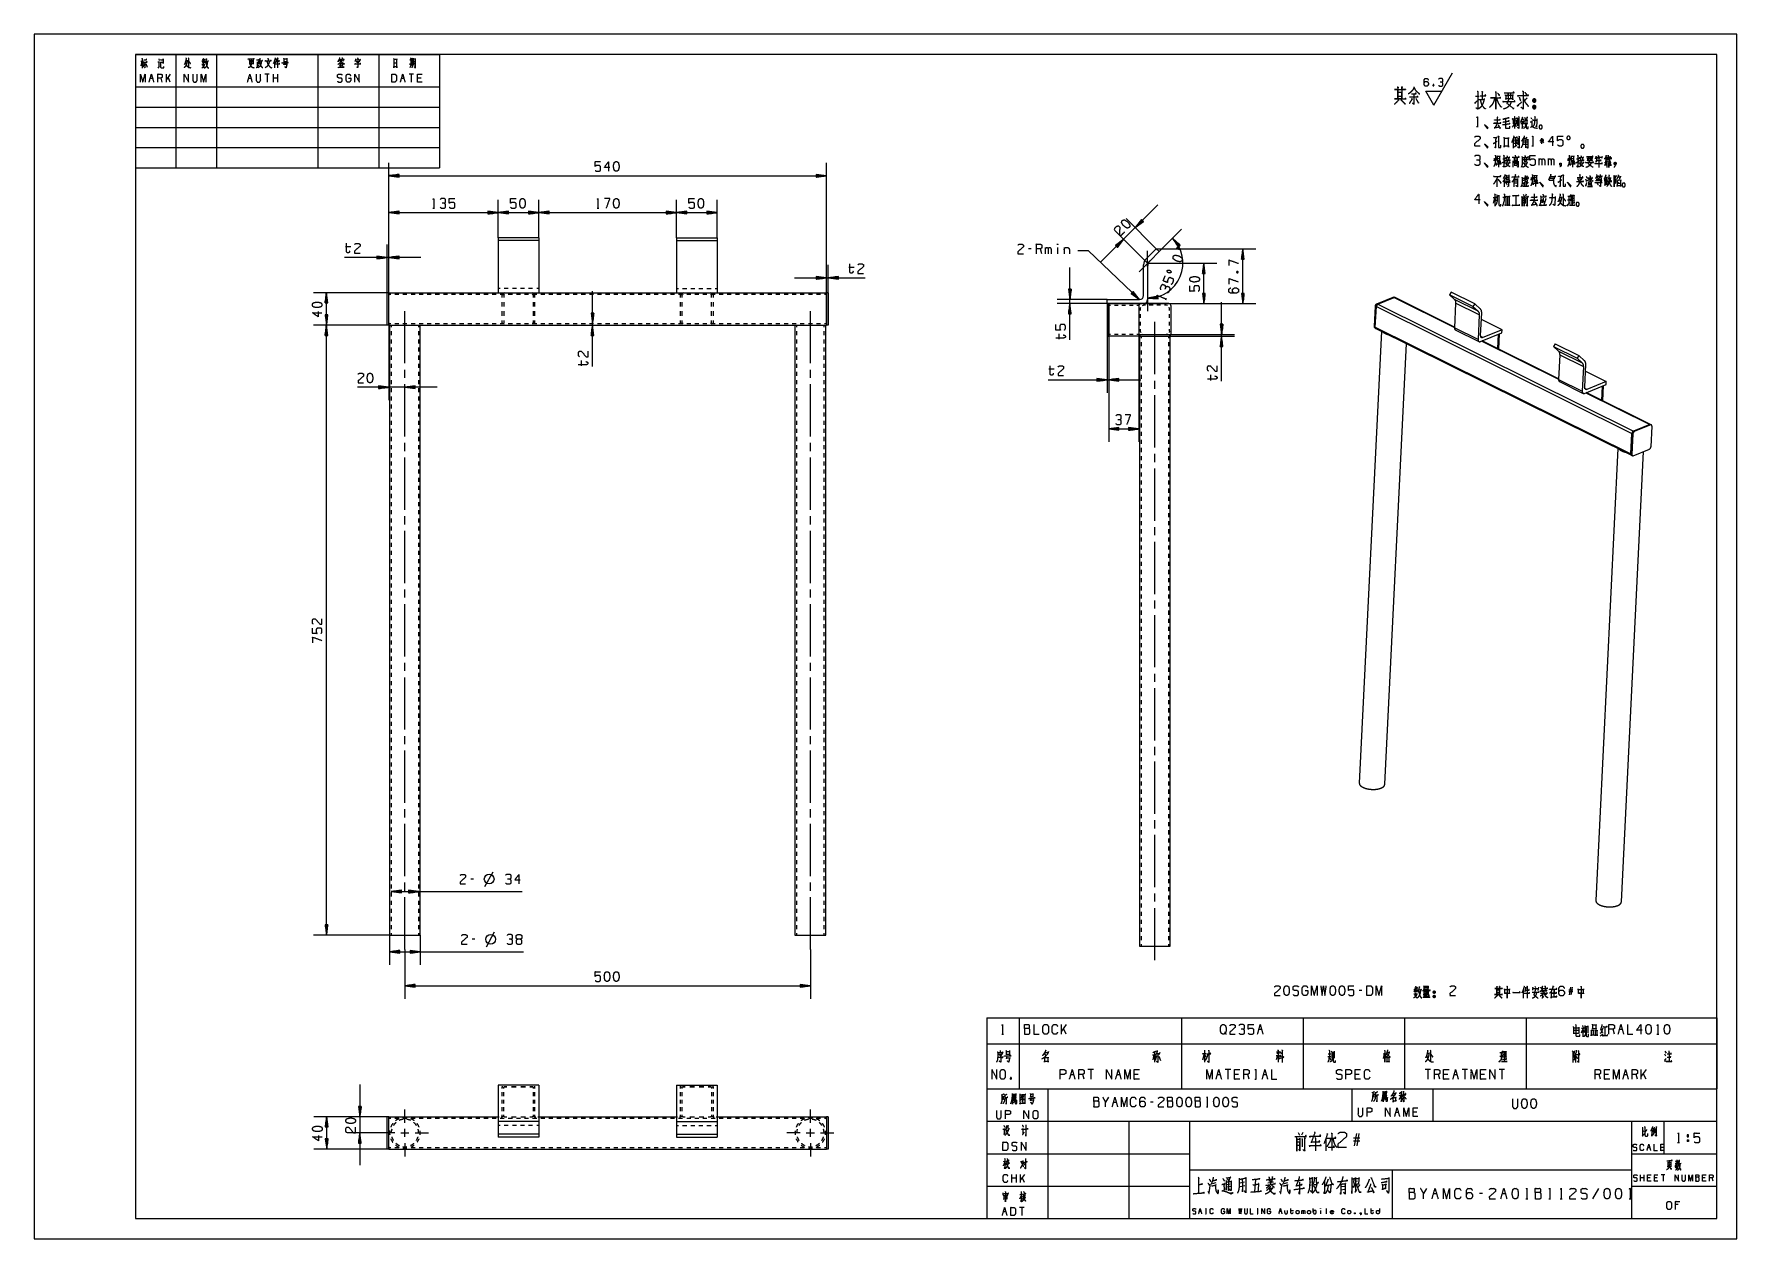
# Model space of a CAD drawing. Header units: millimetres. Extents: x 0 to 420, y 0 to 297.
import ezdxf

# ---------------------------------------------------------------- set-up
doc = ezdxf.new("R2010")
doc.units = ezdxf.units.MM
doc.layers.add('101', color=7, linetype='Continuous', true_color=0xffffff)

msp = doc.modelspace()

# ---------------------------------------------------------------- linework, layer by layer
at = {"layer": '101', "color": 133, "linetype": 'Continuous', "lineweight": 18}
for p, q in [((0, 297), (0, 0)), ((420, 297), (0, 297)), ((420, 0), (420, 297)), ((25, 292), (25, 264)), ((415, 292), (25, 292)), ((25, 292), (25, 5)), ((25, 292), (100, 292)), ((25, 292), (100, 292)), ((25, 292), (100, 292)), ((35, 292), (35, 264)), ((45, 292), (45, 264)), ((70, 292), (70, 264)), ((85, 292), (85, 264)), ((100, 292), (100, 264)), ((415, 5), (415, 292)), ((25, 284), (100, 284)), ((25, 279), (100, 279)), ((25, 274), (100, 274)), ((25, 269), (100, 269)), ((25, 264), (100, 264)), ((235, 37), (235, 5)), ((235, 37), (415, 37)), ((250, 37), (250, 5)), ((325, 37), (325, 29)), ((345, 37), (345, 29)), ((235, 29), (415, 29)), ((270, 29), (270, 5)), ((285, 29), (285, 5)), ((394, 29), (394, 5)), ((402, 29), (402, 21)), ((235, 21), (285, 21)), ((394, 21), (415, 21)), ((285, 17), (394, 17)), ((335, 17), (335, 5)), ((235, 13), (285, 13)), ((394, 13), (415, 13)), ((25, 5), (415, 5)), ((235, 5), (415, 5)), ((0, 0), (420, 0))]:
    msp.add_line(p, q, dxfattribs=at)
at = {"layer": '101', "color": 72, "linetype": 'Continuous', "lineweight": 18}
for p, q in [((26.57, 290.3), (26.35, 289.18)), ((26.36, 290.36), (26.98, 290.36)), ((26.69, 290.14), (26.91, 289.66)), ((30.74, 290.88), (30.87, 290.49)), ((31.13, 290.07), (31.22, 289.97)), ((37.42, 290.41), (37.77, 290.41)), ((41.69, 290.2), (41.43, 289.78)), ((41.53, 290.78), (41.66, 290.49)), ((41.88, 290.18), (42.11, 289.91)), ((42.14, 290.82), (41.95, 290.49)), ((53.11, 290.49), (53.99, 290.49)), ((53.11, 290.14), (53.98, 290.14)), ((54.01, 290.63), (54.01, 289.56)), ((55, 290.16), (55, 288.89)), ((55.02, 290.01), (55.35, 290.01)), ((55.4, 290.82), (55.37, 289.89)), ((59.27, 290.28), (59.27, 288.65)), ((61.56, 290.86), (62.32, 290.86)), ((61.56, 290.28), (62.32, 290.28)), ((61.73, 289.91), (61.56, 289.33)), ((62.33, 291.05), (62.33, 290.09)), ((76.04, 290.67), (76.21, 290.34)), ((92.86, 289.95), (93.25, 289.95)), ((93.22, 291.13), (93.33, 290.98)), ((27.11, 289.78), (26.88, 288.91)), ((27.56, 289.76), (27.87, 288.87)), ((28.66, 286.17), (29.22, 286.17)), ((30.65, 288.62), (30.93, 289.08)), ((31.62, 285.18), (31.34, 286.17)), ((33.59, 287.14), (32.63, 285.78)), ((32.63, 285.18), (32.63, 287.14)), ((33.59, 285.18), (33.04, 286.36)), ((41.4, 289.47), (42.16, 289.47)), ((52.94, 286.17), (53.49, 286.17)), ((53.1, 289.76), (53.98, 289.76)), ((58.02, 287.14), (56.9, 287.14)), ((57.46, 287.14), (57.46, 285.18)), ((59.02, 285.18), (59.02, 287.14)), ((60.14, 286.17), (59.02, 286.17)), ((60.14, 285.18), (60.14, 287.14)), ((61.6, 289.56), (62.33, 289.56)), ((75.31, 289.52), (75.48, 289.02)), ((75.35, 289.72), (76.07, 289.72)), ((75.6, 289.62), (75.76, 289.2)), ((76.13, 289.56), (75.92, 288.89)), ((90.65, 286.17), (91.2, 286.17)), ((93.6, 287.14), (92.49, 287.14)), ((92.92, 289.33), (92.65, 288.71)), ((93.05, 287.14), (93.05, 285.18)), ((93.18, 289.37), (93.28, 289.04)), ((93.75, 288.94), (94, 288.69)), ((95.45, 286.17), (94.61, 286.17)), ((355.55, 281.68), (356.46, 281.68)), ((356.46, 280.89), (357.6, 280.89)), ((355.77, 274.24), (356.19, 274.24)), ((364.84, 275.64), (365.51, 275.67)), ((365.19, 275.02), (365.51, 274.24)), ((365.79, 276.34), (365.93, 276.19)), ((365.84, 276.24), (365.84, 274.37)), ((366.13, 276.69), (366.27, 276.54)), ((369.02, 275.39), (369.34, 275.39)), ((369.16, 276.47), (369.37, 276.07)), ((364.84, 271.08), (364.84, 268.91)), ((365.03, 269.18), (365.69, 269.61)), ((365.4, 270.71), (365.4, 269.43)), ((365.53, 271.13), (365.7, 270.63)), ((366.16, 271.81), (366.41, 271.73)), ((367.24, 269.86), (368.35, 269.86)), ((367.27, 270.41), (368.37, 270.41)), ((367.38, 271.38), (368.07, 271.38)), ((368.16, 271.58), (367.82, 271.11)), ((369.43, 269.48), (369.85, 269.48)), ((372.41, 270.68), (371.4, 270.68)), ((371.58, 271.16), (372.25, 270.21)), ((372.23, 271.16), (371.58, 270.21)), ((371.9, 269.96), (371.9, 271.38)), ((363.09, 266.42), (363.23, 265.99)), ((363.27, 267.04), (363.43, 266.69)), ((363.73, 266.44), (363.59, 265.94)), ((364.78, 265.52), (366.02, 265.52)), ((365.03, 265.84), (365.83, 265.84)), ((365.08, 266.27), (365.79, 266.27)), ((365.16, 265.17), (365.7, 265.17)), ((365.16, 264.69), (365.7, 264.69)), ((365.28, 267.12), (365.42, 266.77)), ((365.74, 265.37), (365.74, 264.59)), ((365.79, 266.44), (365.79, 265.67)), ((367.22, 265.29), (368.23, 265.29)), ((367.64, 267.04), (367.87, 266.69)), ((371.24, 264.72), (371.24, 266.29)), ((373.52, 264.72), (373.52, 266.29)), ((381.3, 266.42), (381.44, 265.99)), ((381.48, 267.04), (381.64, 266.69)), ((381.94, 266.44), (381.8, 265.94)), ((385.78, 267.14), (385.94, 266.77)), ((386.74, 266.82), (386.58, 266.32)), ((360.8, 261.38), (360.8, 259.33)), ((361.06, 261.21), (361.73, 260.33)), ((361.79, 260.51), (361.72, 260.13)), ((362.6, 261.08), (362.6, 259.33)), ((363.13, 262.08), (363.71, 262.08)), ((363.13, 261.66), (363.71, 261.66)), ((363.13, 261.23), (363.71, 261.23)), ((363.67, 260.88), (363.67, 259.43)), ((363.71, 262.28), (363.71, 261.08)), ((365.1, 260.83), (365.77, 260.83)), ((385.48, 261.81), (385.59, 261.51)), ((385.86, 261.51), (385.86, 260.88)), ((386.35, 261.81), (386.51, 261.48)), ((360.2, 256.67), (359.86, 255.32)), ((360.27, 256.47), (360.6, 255.89)), ((363.67, 259.38), (363.48, 259.61)), ((365.12, 260.31), (365.79, 260.31)), ((365.49, 257.17), (365.49, 254.82)), ((365.49, 257.14), (365.49, 254.82)), ((367.27, 257.52), (367.52, 257.07)), ((368.03, 257.52), (367.82, 257.07)), ((376.29, 256.74), (376.71, 256.74)), ((378.57, 257.02), (378.57, 255.19)), ((379.01, 256.54), (379.79, 256.54)), ((390.97, 260.28), (391.31, 260.28)), ((98.35, 254.08), (98.77, 254.08)), ((138.85, 254.08), (139.27, 254.08)), ((367.36, 254.89), (367.54, 254.62)), ((76.78, 244.6), (78.11, 244.6)), ((245.94, 244.06), (245.27, 244.06)), ((248.55, 242.86), (248.22, 244.06)), ((249.49, 242.86), (249.49, 244.43)), ((252.43, 244.43), (252.43, 242.86)), ((254.04, 244.43), (254.04, 242.86)), ((200.93, 239.58), (202.25, 239.58)), ((296.59, 238.24), (297.02, 238.4)), ((279.13, 231.51), (279.29, 231.9)), ((252.81, 221.78), (252.81, 223.1)), ((135.06, 215.2), (135.06, 216.52)), ((250.31, 214.44), (251.64, 214.44)), ((290.23, 211.64), (290.23, 212.97)), ((108.37, 88.7), (107.7, 88.7)), ((111.21, 86.86), (113.21, 90.51)), ((111.57, 72.03), (113.57, 75.68)), ((108.73, 73.86), (108.06, 73.86)), ((327.48, 61.21), (326.81, 61.21)), ((340.31, 60.44), (341.23, 60.44)), ((340.66, 61.31), (340.34, 60.81)), ((340.47, 62.01), (340.63, 61.66)), ((340.89, 61.29), (341.17, 60.96)), ((341.21, 62.06), (340.98, 61.66)), ((367.28, 61.32), (367.28, 59.34)), ((369.62, 61.74), (371, 61.74)), ((370.19, 62.27), (370.3, 61.97)), ((371.09, 62.02), (370.91, 61.27)), ((373.03, 60.37), (372.66, 60.14)), ((379.53, 61.34), (378.52, 61.34)), ((379.53, 60.87), (378.52, 60.87)), ((378.68, 60.14), (379.01, 62.07)), ((379.37, 62.07), (379.03, 60.14)), ((235, 54.46), (243, 54.46)), ((235, 54.46), (235, 48.11)), ((238.67, 50.48), (239.09, 50.48)), ((243, 54.46), (283, 54.46)), ((243, 54.46), (243, 48.11)), ((253.41, 50.48), (253.41, 52.85)), ((254.57, 52.85), (253.41, 51.2)), ((254.57, 50.48), (253.9, 51.9)), ((283, 54.46), (313, 54.46)), ((283, 54.46), (283, 48.11)), ((302.09, 51.68), (302.76, 51.68)), ((313, 54.46), (338, 54.46)), ((313, 54.46), (313, 48.11)), ((338, 54.46), (338, 48.11)), ((338, 54.46), (368, 54.46)), ((368, 54.46), (368, 48.11)), ((368, 54.46), (415, 54.46)), ((379.68, 52.03), (380.95, 52.03)), ((379.68, 51.5), (380.95, 51.5)), ((379.7, 50.7), (380.95, 50.7)), ((380.99, 52.22), (380.99, 50.6)), ((381.87, 52.65), (382.02, 52.22)), ((382.04, 51.4), (382.34, 50.93)), ((386.26, 50.08), (386.98, 50.55)), ((386.28, 50.7), (387, 51.03)), ((386.93, 51.95), (386.49, 50.85)), ((387.44, 52.22), (387.44, 50.17)), ((389.77, 50.48), (389.44, 51.68)), ((391.04, 51.68), (391.71, 51.68)), ((400.27, 50.48), (400.7, 50.48)), ((415, 54.46), (415, 48.11)), ((235, 48.11), (243, 48.11)), ((235, 48.11), (235, 37)), ((239.76, 46.22), (240.58, 46.22)), ((240.59, 46.45), (240.59, 45.3)), ((243, 48.11), (243, 37)), ((243, 48.11), (283, 48.11)), ((283, 48.11), (283, 37)), ((283, 48.11), (313, 48.11)), ((307.33, 46.2), (307.61, 45.62)), ((313, 48.11), (338, 48.11)), ((313, 48.11), (313, 37)), ((320.7, 46.25), (320.7, 44.55)), ((338, 48.11), (368, 48.11)), ((338, 48.11), (338, 37)), ((368, 48.11), (415, 48.11)), ((368, 48.11), (368, 37)), ((380.84, 46.45), (381.02, 46.3)), ((402.21, 46.3), (402.51, 45.75)), ((415, 48.11), (415, 37)), ((239.76, 45.53), (240.58, 45.53)), ((239.95, 45.08), (239.76, 44.38)), ((239.81, 44.65), (240.59, 44.65)), ((249.23, 45.65), (249.55, 45.17)), ((275.88, 45.4), (276.64, 45.4)), ((276.21, 45.35), (275.95, 44.13)), ((276.35, 46.08), (276.35, 43.55)), ((276.39, 45.17), (276.6, 44.7)), ((276.87, 45.12), (276.55, 44)), ((276.78, 45.68), (277.56, 45.68)), ((276.8, 45.17), (276.94, 44.95)), ((277.38, 45.08), (277.79, 43.98)), ((277.63, 45.98), (277.45, 45.35)), ((288.6, 45.62), (288.21, 44.08)), ((288.74, 45.35), (289.04, 44.9)), ((306.72, 45.25), (306.32, 44.17)), ((306.37, 45.25), (307.18, 45.25)), ((306.49, 46.18), (306.62, 45.6)), ((306.87, 45.25), (307.18, 44.77)), ((307.15, 46.18), (306.94, 45.53)), ((307.31, 45.37), (307.52, 44.92)), ((319.06, 44.95), (319.87, 44.95)), ((319.15, 45.65), (319.82, 45.65)), ((320.1, 46.03), (320.7, 46.03)), ((333.02, 45.6), (332.74, 44.45)), ((343.6, 45.68), (344.03, 45.68)), ((361.81, 45.95), (361.81, 44.13)), ((362.25, 45.48), (363.03, 45.48)), ((379.52, 46.1), (379.87, 46.1)), ((380.17, 45.6), (380.17, 43.53)), ((402.12, 45.6), (402.42, 45.12)), ((240.85, 39.81), (240.99, 39.39)), ((255.72, 40.56), (256.39, 40.56)), ((259, 39.36), (258.67, 40.56)), ((261.28, 41.74), (259.94, 41.74)), ((260.61, 41.74), (260.61, 39.36)), ((267.1, 40.56), (267.77, 40.56)), ((272.33, 40.56), (271.32, 40.56)), ((291.86, 40.56), (292.53, 40.56)), ((295.14, 41.74), (293.8, 41.74)), ((294.47, 41.74), (294.47, 39.36)), ((297.08, 40.56), (296.08, 40.56)), ((299.7, 39.36), (299.36, 40.56)), ((301.12, 41.74), (301.46, 41.74)), ((301.12, 39.36), (301.46, 39.36)), ((301.3, 41.74), (301.3, 39.36)), ((303.24, 40.56), (303.91, 40.56)), ((326.85, 40.56), (325.84, 40.56)), ((344.45, 41.74), (343.11, 41.74)), ((343.78, 41.74), (343.78, 39.36)), ((346.73, 39.36), (346.39, 40.56)), ((348.67, 40.56), (347.66, 40.56)), ((350.27, 40.56), (350.94, 40.56)), ((353.56, 41.74), (352.21, 41.74)), ((352.88, 41.74), (352.88, 39.36)), ((357.77, 40.56), (356.76, 40.56)), ((362.66, 41.74), (361.32, 41.74)), ((361.99, 41.74), (361.99, 39.36)), ((386.37, 39.36), (386.04, 40.56)), ((388.31, 40.56), (387.31, 40.56)), ((392.19, 40.56), (392.87, 40.56)), ((395.48, 39.36), (395.14, 40.56)), ((396.41, 39.36), (396.41, 41.74)), ((397.58, 41.74), (396.41, 40.09)), ((397.58, 39.36), (396.91, 40.79)), ((235, 37), (243, 37)), ((241.5, 33.66), (242.04, 33.81)), ((241.79, 35.05), (241.78, 33.74)), ((243, 37), (283, 37)), ((264.97, 34.92), (264.3, 33.74)), ((266.24, 33.74), (266.91, 33.74)), ((276.02, 33.74), (275.35, 33.74)), ((283, 37), (313, 37)), ((289.16, 34.92), (289.5, 34.92)), ((289.34, 34.92), (289.34, 32.54)), ((313, 37), (338, 37)), ((332.92, 34.28), (333.47, 34.43)), ((333.22, 35.67), (333.2, 34.36)), ((336.72, 35.38), (337.43, 35.58)), ((338, 37), (368, 37)), ((368, 37), (415, 37)), ((289.16, 32.54), (289.5, 32.54)), ((335.89, 31.26), (336.48, 31.26)), ((341.01, 31.26), (340.12, 31.26)), ((311.76, 26.24), (312.15, 25.54)), ((312.96, 26.24), (312.63, 25.54)), ((325.69, 22.94), (326.22, 25.97)), ((326.77, 25.97), (326.24, 22.94)), ((396.78, 26.5), (397.1, 26.62)), ((311.9, 22.11), (312.18, 21.68)), ((317.44, 22.98), (317.3, 23.25)), ((318.6, 24.59), (318.6, 21.68)), ((320.58, 22.9), (320.44, 22.58)), ((327.02, 24.83), (325.44, 24.83)), ((327.02, 24.08), (325.44, 24.08)), ((398.04, 22.56), (398.48, 22.56)), ((401.88, 22.56), (401.21, 22.56)), ((405.37, 23.74), (405.8, 23.74)), ((407.69, 24.46), (408.02, 24.46)), ((407.69, 24.46), (407.69, 23.99)), ((239.62, 19.15), (239.06, 19.01)), ((239.43, 18.9), (239.63, 18.63)), ((404.78, 18.63), (405.57, 18.79)), ((405.68, 18.57), (406.23, 18.69)), ((241.17, 13.94), (241.17, 15.91)), ((242.28, 14.94), (241.17, 14.94)), ((242.28, 13.94), (242.28, 15.91)), ((243.29, 13.94), (243.29, 15.91)), ((244.25, 15.91), (243.29, 14.54)), ((244.25, 13.94), (243.7, 15.12)), ((290.64, 13.69), (291.54, 13.94)), ((294.25, 13.42), (295.03, 13.59)), ((294.25, 12.8), (295.08, 13)), ((297.47, 12.9), (298.59, 13.18)), ((298.54, 14.01), (297.49, 13.73)), ((301.25, 14.63), (300.98, 11.62)), ((304.3, 13.8), (305.66, 14.04)), ((308.32, 13.69), (309.22, 13.94)), ((315.02, 14.01), (314.63, 13.94)), ((315, 13.25), (314.63, 13.14)), ((323.17, 12.9), (322.32, 12.8)), ((323.85, 14.45), (323.66, 14.35)), ((326.44, 14.25), (325.93, 14.18)), ((396.24, 14.25), (396.24, 15.82)), ((397.13, 15.04), (396.24, 15.04)), ((397.13, 14.25), (397.13, 15.82)), ((398.6, 15.04), (397.94, 15.04)), ((400.3, 15.04), (399.63, 15.04)), ((402.22, 15.82), (401.33, 15.82)), ((401.78, 15.82), (401.78, 14.25)), ((412.18, 15.04), (411.51, 15.04)), ((414.1, 14.25), (413.88, 15.04)), ((239.32, 10.28), (239.85, 10.36)), ((243.7, 10.96), (243.12, 10.84)), ((243.49, 10.67), (243.68, 10.43)), ((322.32, 12.14), (323.17, 12.25)), ((343.45, 12.47), (342.71, 11.17)), ((345.17, 11.17), (345.91, 11.17)), ((357.23, 11.17), (356.49, 11.17)), ((362.14, 11.17), (362.88, 11.17)), ((367.94, 9.85), (368.4, 9.85)), ((373.63, 12.47), (374, 12.47)), ((373.63, 9.85), (374, 9.85)), ((373.83, 12.47), (373.83, 9.85)), ((376.42, 9.85), (376.89, 9.85)), ((385.88, 12.47), (384.4, 9.85)), ((393.39, 9.85), (393.86, 9.85)), ((405.52, 8.46), (404.84, 8.46)), ((239.1, 6.79), (239.66, 6.79)), ((244.18, 7.77), (243.07, 7.77)), ((243.62, 7.77), (243.62, 5.8)), ((287.41, 6.84), (287.78, 6.84)), ((288.91, 7.48), (289.1, 7.48)), ((288.91, 6.17), (289.1, 6.17)), ((289.01, 7.48), (289.01, 6.17)), ((301.64, 7.48), (301.83, 7.48)), ((301.64, 6.17), (301.83, 6.17)), ((301.74, 7.48), (301.74, 6.17)), ((307.21, 6.84), (307.58, 6.84)), ((309.85, 7.04), (310.59, 7.04)), ((312.68, 6.17), (312.68, 7.04)), ((315.51, 6.52), (315.51, 7.48)), ((317.3, 7.04), (317.3, 6.17)), ((318.71, 7.5), (318.71, 6.17)), ((329.66, 7.04), (330.39, 7.04))]:
    msp.add_line(p, q, dxfattribs=at)
at = {"layer": '101', "color": 43, "linetype": 'Continuous', "lineweight": 18}
for p, q in [((345.26, 279.45), (349.88, 287.45)), ((345.26, 279.45), (343.25, 282.95)), ((343.25, 282.95), (347.28, 282.95)), ((345.08, 284.54), (345.21, 284.21))]:
    msp.add_line(p, q, dxfattribs=at)
at = {"layer": '101', "color": 22, "linetype": 'Continuous', "lineweight": 18}
for p, q in [((87.47, 233.25), (87.47, 265.26)), ((195.47, 233.25), (195.47, 265.26)), ((90.01, 262.42), (87.47, 262.09)), ((87.47, 262.09), (90.01, 261.75)), ((87.47, 262.09), (195.47, 262.09)), ((90.01, 262.11), (87.66, 262.11)), ((90.01, 262.06), (87.66, 262.06)), ((90.01, 262.16), (88.05, 262.16)), ((90.01, 262.01), (88.05, 262.01)), ((90.01, 262.21), (88.43, 262.21)), ((90.01, 261.96), (88.43, 261.96)), ((90.01, 262.26), (88.82, 262.26)), ((90.01, 261.91), (88.82, 261.91)), ((90.01, 262.32), (89.2, 262.32)), ((90.01, 261.86), (89.2, 261.86)), ((90.01, 262.37), (89.59, 262.37)), ((90.01, 261.81), (89.59, 261.81)), ((90.01, 262.42), (89.98, 262.42)), ((90.01, 262.42), (89.98, 262.42)), ((90.01, 261.76), (89.98, 261.76)), ((90.01, 261.76), (89.98, 261.76)), ((90.01, 261.75), (90.01, 262.42)), ((192.93, 262.42), (192.96, 262.42)), ((192.93, 262.42), (192.96, 262.42)), ((192.93, 262.42), (192.93, 261.75)), ((195.47, 262.09), (192.93, 262.42)), ((192.93, 262.37), (193.35, 262.37)), ((192.93, 262.32), (193.73, 262.32)), ((192.93, 262.26), (194.12, 262.26)), ((192.93, 262.21), (194.5, 262.21)), ((192.93, 262.16), (194.89, 262.16)), ((192.93, 262.11), (195.27, 262.11)), ((192.93, 261.75), (195.47, 262.09)), ((192.93, 262.06), (195.27, 262.06)), ((192.93, 262.01), (194.89, 262.01)), ((192.93, 261.96), (194.5, 261.96)), ((192.93, 261.91), (194.12, 261.91)), ((192.93, 261.86), (193.73, 261.86)), ((192.93, 261.81), (193.35, 261.81)), ((192.93, 261.76), (192.96, 261.76)), ((192.93, 261.76), (192.96, 261.76)), ((87.47, 233.25), (87.47, 256.17)), ((90.01, 253.33), (87.47, 252.99)), ((87.47, 252.99), (90.01, 252.66)), ((87.47, 252.99), (114.47, 252.99)), ((90.01, 253.02), (87.66, 253.02)), ((90.01, 252.97), (87.66, 252.97)), ((90.01, 253.07), (88.05, 253.07)), ((90.01, 252.92), (88.05, 252.92)), ((90.01, 253.12), (88.43, 253.12)), ((90.01, 252.86), (88.43, 252.86)), ((90.01, 253.17), (88.82, 253.17)), ((90.01, 252.81), (88.82, 252.81)), ((90.01, 253.22), (89.2, 253.22)), ((90.01, 252.76), (89.2, 252.76)), ((90.01, 253.27), (89.59, 253.27)), ((90.01, 252.71), (89.59, 252.71)), ((90.01, 253.32), (89.98, 253.32)), ((90.01, 253.32), (89.98, 253.32)), ((90.01, 252.66), (89.98, 252.66)), ((90.01, 252.66), (89.98, 252.66)), ((90.01, 252.66), (90.01, 253.33)), ((111.93, 253.33), (111.93, 252.66)), ((114.47, 252.99), (111.93, 253.33)), ((111.93, 253.32), (111.96, 253.32)), ((111.93, 253.32), (111.96, 253.32)), ((111.93, 253.27), (112.35, 253.27)), ((111.93, 253.22), (112.73, 253.22)), ((111.93, 253.17), (113.12, 253.17)), ((111.93, 253.12), (113.5, 253.12)), ((111.93, 253.07), (113.89, 253.07)), ((111.93, 253.02), (114.27, 253.02)), ((111.93, 252.66), (114.47, 252.99)), ((111.93, 252.97), (114.27, 252.97)), ((111.93, 252.92), (113.89, 252.92)), ((111.93, 252.86), (113.5, 252.86)), ((111.93, 252.81), (113.12, 252.81)), ((111.93, 252.76), (112.73, 252.76)), ((111.93, 252.71), (112.35, 252.71)), ((111.93, 252.66), (111.96, 252.66)), ((111.93, 252.66), (111.96, 252.66)), ((114.47, 246.79), (114.47, 256.17)), ((114.47, 246.79), (114.47, 256.17)), ((117.01, 253.33), (114.47, 252.99)), ((114.47, 252.99), (117.01, 252.66)), ((114.47, 252.99), (124.47, 252.99)), ((117.01, 253.02), (114.66, 253.02)), ((117.01, 252.97), (114.66, 252.97)), ((117.01, 253.07), (115.05, 253.07)), ((117.01, 252.92), (115.05, 252.92)), ((117.01, 253.12), (115.43, 253.12)), ((117.01, 252.86), (115.43, 252.86)), ((117.01, 253.17), (115.82, 253.17)), ((117.01, 252.81), (115.82, 252.81)), ((117.01, 253.22), (116.2, 253.22)), ((117.01, 252.76), (116.2, 252.76)), ((117.01, 253.27), (116.59, 253.27)), ((117.01, 252.71), (116.59, 252.71)), ((117.01, 253.32), (116.98, 253.32)), ((117.01, 253.32), (116.98, 253.32)), ((117.01, 252.66), (116.98, 252.66)), ((117.01, 252.66), (116.98, 252.66)), ((117.01, 252.66), (117.01, 253.33)), ((121.93, 253.33), (121.93, 252.66)), ((124.47, 252.99), (121.93, 253.33)), ((121.93, 253.32), (121.96, 253.32)), ((121.93, 253.32), (121.96, 253.32)), ((121.93, 253.27), (122.35, 253.27)), ((121.93, 253.22), (122.73, 253.22)), ((121.93, 253.17), (123.12, 253.17)), ((121.93, 253.12), (123.5, 253.12)), ((121.93, 253.07), (123.89, 253.07)), ((121.93, 253.02), (124.27, 253.02)), ((121.93, 252.66), (124.47, 252.99)), ((121.93, 252.97), (124.27, 252.97)), ((121.93, 252.92), (123.89, 252.92)), ((121.93, 252.86), (123.5, 252.86)), ((121.93, 252.81), (123.12, 252.81)), ((121.93, 252.76), (122.73, 252.76)), ((121.93, 252.71), (122.35, 252.71)), ((121.93, 252.66), (121.96, 252.66)), ((121.93, 252.66), (121.96, 252.66)), ((124.47, 246.79), (124.47, 256.17)), ((124.47, 246.79), (124.47, 256.17)), ((127.01, 253.33), (124.47, 252.99)), ((124.47, 252.99), (127.01, 252.66)), ((124.47, 252.99), (158.47, 252.99)), ((127.01, 253.02), (124.66, 253.02)), ((127.01, 252.97), (124.66, 252.97)), ((127.01, 253.07), (125.05, 253.07)), ((127.01, 252.92), (125.05, 252.92)), ((127.01, 253.12), (125.43, 253.12)), ((127.01, 252.86), (125.43, 252.86)), ((127.01, 253.17), (125.82, 253.17)), ((127.01, 252.81), (125.82, 252.81)), ((127.01, 253.22), (126.2, 253.22)), ((127.01, 252.76), (126.2, 252.76)), ((127.01, 253.27), (126.59, 253.27)), ((127.01, 252.71), (126.59, 252.71)), ((127.01, 253.32), (126.98, 253.32)), ((127.01, 253.32), (126.98, 253.32)), ((127.01, 252.66), (126.98, 252.66)), ((127.01, 252.66), (126.98, 252.66)), ((127.01, 252.66), (127.01, 253.33)), ((155.93, 253.33), (155.93, 252.66)), ((158.47, 252.99), (155.93, 253.33)), ((155.93, 253.32), (155.96, 253.32)), ((155.93, 253.32), (155.96, 253.32)), ((155.93, 253.27), (156.35, 253.27)), ((155.93, 253.22), (156.73, 253.22)), ((155.93, 253.17), (157.12, 253.17)), ((155.93, 253.12), (157.5, 253.12)), ((155.93, 253.07), (157.89, 253.07)), ((155.93, 253.02), (158.27, 253.02)), ((155.93, 252.66), (158.47, 252.99)), ((155.93, 252.97), (158.27, 252.97)), ((155.93, 252.92), (157.89, 252.92)), ((155.93, 252.86), (157.5, 252.86)), ((155.93, 252.81), (157.12, 252.81)), ((155.93, 252.76), (156.73, 252.76)), ((155.93, 252.71), (156.35, 252.71)), ((155.93, 252.66), (155.96, 252.66)), ((155.93, 252.66), (155.96, 252.66)), ((158.47, 246.79), (158.47, 256.17)), ((158.47, 246.79), (158.47, 256.17)), ((161.01, 253.33), (158.47, 252.99)), ((158.47, 252.99), (161.01, 252.66)), ((158.47, 252.99), (168.47, 252.99)), ((161.01, 253.02), (158.66, 253.02)), ((161.01, 252.97), (158.66, 252.97)), ((161.01, 253.07), (159.05, 253.07)), ((161.01, 252.92), (159.05, 252.92)), ((161.01, 253.12), (159.43, 253.12)), ((161.01, 252.86), (159.43, 252.86)), ((161.01, 253.17), (159.82, 253.17)), ((161.01, 252.81), (159.82, 252.81)), ((161.01, 253.22), (160.2, 253.22)), ((161.01, 252.76), (160.2, 252.76)), ((161.01, 253.27), (160.59, 253.27)), ((161.01, 252.71), (160.59, 252.71)), ((161.01, 253.32), (160.98, 253.32)), ((161.01, 253.32), (160.98, 253.32)), ((161.01, 252.66), (160.98, 252.66)), ((161.01, 252.66), (160.98, 252.66)), ((161.01, 252.66), (161.01, 253.33)), ((165.93, 253.33), (165.93, 252.66)), ((168.47, 252.99), (165.93, 253.33)), ((165.93, 253.32), (165.96, 253.32)), ((165.93, 253.32), (165.96, 253.32)), ((165.93, 253.27), (166.35, 253.27)), ((165.93, 253.22), (166.73, 253.22)), ((165.93, 253.17), (167.12, 253.17)), ((165.93, 253.12), (167.5, 253.12)), ((165.93, 253.07), (167.89, 253.07)), ((165.93, 253.02), (168.27, 253.02)), ((165.93, 252.66), (168.47, 252.99)), ((165.93, 252.97), (168.27, 252.97)), ((165.93, 252.92), (167.89, 252.92)), ((165.93, 252.86), (167.5, 252.86)), ((165.93, 252.81), (167.12, 252.81)), ((165.93, 252.76), (166.73, 252.76)), ((165.93, 252.71), (166.35, 252.71)), ((165.93, 252.66), (165.96, 252.66)), ((165.93, 252.66), (165.96, 252.66)), ((168.47, 246.79), (168.47, 256.17)), ((263.14, 240.84), (277.2, 254.89)), ((274.65, 240.55), (266.51, 248.7)), ((276.78, 244.09), (269.34, 251.53)), ((273.14, 251.31), (271.58, 249.28)), ((271.58, 249.28), (273.62, 250.84)), ((273.36, 251.09), (271.7, 249.43)), ((273.4, 251.06), (271.74, 249.4)), ((273.33, 251.13), (271.94, 249.74)), ((273.43, 251.02), (272.05, 249.64)), ((273.29, 251.17), (272.18, 250.05)), ((273.47, 250.99), (272.36, 249.87)), ((273.25, 251.2), (272.41, 250.36)), ((273.22, 251.24), (272.65, 250.67)), ((273.5, 250.95), (272.66, 250.11)), ((273.18, 251.27), (272.89, 250.98)), ((273.54, 250.91), (272.97, 250.35)), ((273.15, 251.31), (273.12, 251.29)), ((273.15, 251.31), (273.12, 251.29)), ((273.62, 250.84), (273.14, 251.31)), ((273.58, 250.88), (273.28, 250.58)), ((273.61, 250.84), (273.59, 250.82)), ((273.61, 250.84), (273.59, 250.82)), ((277.48, 243.38), (283.04, 248.94)), ((87.07, 233.25), (87.07, 245.1)), ((87.47, 233.25), (87.47, 245.1)), ((257.41, 243.67), (259.95, 243.67)), ((259.95, 243.67), (272.65, 231.55)), ((268.75, 246.45), (266.72, 244.89)), ((266.72, 244.89), (267.2, 244.42)), ((266.73, 244.89), (266.75, 244.91)), ((266.73, 244.89), (266.75, 244.91)), ((266.76, 244.85), (267.06, 245.15)), ((266.8, 244.82), (267.37, 245.39)), ((266.83, 244.78), (267.67, 245.62)), ((266.87, 244.75), (267.98, 245.86)), ((266.9, 244.71), (268.29, 246.1)), ((266.94, 244.67), (268.6, 246.33)), ((266.98, 244.64), (268.64, 246.3)), ((267.01, 244.6), (268.4, 245.99)), ((267.05, 244.57), (268.16, 245.68)), ((267.08, 244.53), (267.93, 245.37)), ((267.12, 244.49), (267.69, 245.06)), ((267.16, 244.46), (267.45, 244.75)), ((267.19, 244.42), (267.21, 244.44)), ((267.19, 244.42), (267.21, 244.44)), ((267.2, 244.42), (268.75, 246.45)), ((276.78, 244.09), (301.31, 244.09)), ((280.8, 246.69), (282.2, 244.55)), ((282.71, 244.99), (280.8, 246.69)), ((282.44, 244.75), (280.9, 246.53)), ((282.48, 244.79), (280.94, 246.56)), ((282.4, 244.72), (281.12, 246.21)), ((282.51, 244.82), (281.23, 246.3)), ((282.36, 244.69), (281.33, 245.88)), ((282.55, 244.85), (281.52, 246.05)), ((282.32, 244.66), (281.54, 245.56)), ((282.28, 244.62), (281.76, 245.23)), ((282.59, 244.89), (281.81, 245.79)), ((282.25, 244.59), (281.97, 244.9)), ((282.63, 244.92), (282.1, 245.53)), ((282.21, 244.56), (282.19, 244.58)), ((282.21, 244.56), (282.19, 244.58)), ((282.2, 244.55), (282.71, 244.99)), ((282.67, 244.95), (282.4, 245.27)), ((282.71, 244.99), (282.69, 245.01)), ((282.71, 244.99), (282.69, 245.01)), ((298.13, 244.09), (297.8, 241.55)), ((298.11, 241.55), (298.11, 243.89)), ((298.13, 230.55), (298.13, 244.09)), ((298.47, 241.55), (298.13, 244.09)), ((298.16, 241.55), (298.16, 243.89)), ((95.41, 241.93), (76.6, 241.93)), ((84.53, 242.26), (84.53, 241.59)), ((84.53, 242.26), (84.56, 242.26)), ((87.07, 241.93), (84.53, 242.26)), ((84.53, 242.26), (84.56, 242.26)), ((84.53, 242.21), (84.95, 242.21)), ((84.53, 242.16), (85.33, 242.16)), ((84.53, 242.11), (85.72, 242.11)), ((84.53, 242.06), (86.1, 242.06)), ((84.53, 242.01), (86.49, 242.01)), ((84.53, 241.95), (86.87, 241.95)), ((84.53, 241.59), (87.07, 241.93)), ((84.53, 241.9), (86.87, 241.9)), ((84.53, 241.85), (86.49, 241.85)), ((84.53, 241.8), (86.1, 241.8)), ((84.53, 241.75), (85.72, 241.75)), ((84.53, 241.7), (85.33, 241.7)), ((84.53, 241.65), (84.95, 241.65)), ((84.53, 241.6), (84.56, 241.6)), ((84.53, 241.6), (84.56, 241.6)), ((90.01, 242.26), (87.47, 241.93)), ((87.47, 241.93), (90.01, 241.59)), ((90.01, 241.95), (87.66, 241.95)), ((90.01, 241.9), (87.66, 241.9)), ((90.01, 242.01), (88.05, 242.01)), ((90.01, 241.85), (88.05, 241.85)), ((90.01, 242.06), (88.43, 242.06)), ((90.01, 241.8), (88.43, 241.8)), ((90.01, 242.11), (88.82, 242.11)), ((90.01, 241.75), (88.82, 241.75)), ((90.01, 242.16), (89.2, 242.16)), ((90.01, 241.7), (89.2, 241.7)), ((90.01, 242.21), (89.59, 242.21)), ((90.01, 241.65), (89.59, 241.65)), ((90.01, 242.26), (89.98, 242.26)), ((90.01, 242.26), (89.98, 242.26)), ((90.01, 241.6), (89.98, 241.6)), ((90.01, 241.6), (89.98, 241.6)), ((90.01, 241.59), (90.01, 242.26)), ((195.47, 233.25), (195.47, 240.08)), ((195.87, 233.25), (195.87, 240.08)), ((255.48, 221.6), (255.48, 239.49)), ((274.65, 240.55), (291.7, 240.55)), ((288.52, 240.55), (288.19, 238.01)), ((288.4, 238.01), (288.4, 239.59)), ((288.45, 238.01), (288.45, 239.97)), ((288.5, 238.01), (288.5, 240.36)), ((288.86, 238.01), (288.52, 240.55)), ((288.52, 230.55), (288.52, 240.55)), ((288.55, 238.01), (288.55, 240.36)), ((288.6, 238.01), (288.6, 239.97)), ((288.65, 238.01), (288.65, 239.59)), ((297.8, 241.55), (297.8, 241.58)), ((297.8, 241.55), (297.8, 241.58)), ((297.8, 241.55), (298.47, 241.55)), ((297.86, 241.55), (297.86, 241.96)), ((297.91, 241.55), (297.91, 242.35)), ((297.96, 241.55), (297.96, 242.74)), ((298.01, 241.55), (298.01, 243.12)), ((298.06, 241.55), (298.06, 243.51)), ((298.21, 241.55), (298.21, 243.51)), ((298.26, 241.55), (298.26, 243.12)), ((298.31, 241.55), (298.31, 242.74)), ((298.36, 241.55), (298.36, 242.35)), ((298.41, 241.55), (298.41, 241.96)), ((298.46, 241.55), (298.46, 241.58)), ((298.46, 241.55), (298.46, 241.58)), ((187.53, 236.91), (204.99, 236.91)), ((192.93, 237.24), (192.93, 236.57)), ((195.47, 236.91), (192.93, 237.24)), ((192.93, 237.24), (192.96, 237.24)), ((192.93, 237.24), (192.96, 237.24)), ((192.93, 237.19), (193.35, 237.19)), ((192.93, 237.14), (193.73, 237.14)), ((192.93, 237.09), (194.12, 237.09)), ((192.93, 237.03), (194.5, 237.03)), ((192.93, 236.98), (194.89, 236.98)), ((192.93, 236.93), (195.27, 236.93)), ((192.93, 236.57), (195.47, 236.91)), ((192.93, 236.88), (195.27, 236.88)), ((192.93, 236.83), (194.89, 236.83)), ((192.93, 236.78), (194.5, 236.78)), ((192.93, 236.73), (194.12, 236.73)), ((192.93, 236.68), (193.73, 236.68)), ((192.93, 236.63), (193.35, 236.63)), ((192.93, 236.58), (192.96, 236.58)), ((192.93, 236.58), (192.96, 236.58)), ((198.41, 237.24), (195.87, 236.91)), ((195.87, 236.91), (198.41, 236.57)), ((198.41, 236.93), (196.06, 236.93)), ((198.41, 236.88), (196.06, 236.88)), ((198.41, 236.98), (196.45, 236.98)), ((198.41, 236.83), (196.45, 236.83)), ((198.41, 237.03), (196.83, 237.03)), ((198.41, 236.78), (196.83, 236.78)), ((198.41, 237.09), (197.22, 237.09)), ((198.41, 236.73), (197.22, 236.73)), ((198.41, 237.14), (197.6, 237.14)), ((198.41, 236.68), (197.6, 236.68)), ((198.41, 237.19), (197.99, 237.19)), ((198.41, 236.63), (197.99, 236.63)), ((198.41, 237.24), (198.38, 237.24)), ((198.41, 237.24), (198.38, 237.24)), ((198.41, 236.58), (198.38, 236.58)), ((198.41, 236.58), (198.38, 236.58)), ((198.41, 236.57), (198.41, 237.24)), ((288.19, 238.01), (288.19, 238.04)), ((288.19, 238.01), (288.19, 238.04)), ((288.19, 238.01), (288.86, 238.01)), ((288.24, 238.01), (288.24, 238.43)), ((288.3, 238.01), (288.3, 238.82)), ((288.35, 238.01), (288.35, 239.2)), ((288.7, 238.01), (288.7, 239.2)), ((288.75, 238.01), (288.75, 238.82)), ((288.8, 238.01), (288.8, 238.43)), ((288.85, 238.01), (288.85, 238.04)), ((288.85, 238.01), (288.85, 238.04)), ((87.07, 233.25), (68.93, 233.25)), ((72.1, 233.25), (71.77, 230.71)), ((71.82, 230.71), (71.82, 231.13)), ((71.87, 230.71), (71.87, 231.52)), ((71.93, 230.71), (71.93, 231.9)), ((71.98, 230.71), (71.98, 232.29)), ((72.03, 230.71), (72.03, 232.67)), ((72.08, 230.71), (72.08, 233.06)), ((72.1, 225.25), (72.1, 233.25)), ((72.44, 230.71), (72.1, 233.25)), ((72.13, 230.71), (72.13, 233.06)), ((72.18, 230.71), (72.18, 232.67)), ((72.23, 230.71), (72.23, 232.29)), ((72.28, 230.71), (72.28, 231.9)), ((72.33, 230.71), (72.33, 231.52)), ((72.38, 230.71), (72.38, 231.13)), ((137.73, 215.02), (137.73, 233.59)), ((264.65, 231.55), (252.31, 231.55)), ((255.15, 234.09), (255.15, 234.06)), ((255.15, 234.09), (255.15, 234.06)), ((255.15, 234.09), (255.48, 231.55)), ((255.82, 234.09), (255.15, 234.09)), ((255.2, 234.09), (255.2, 233.67)), ((255.25, 234.09), (255.25, 233.29)), ((255.3, 234.09), (255.3, 232.9)), ((255.36, 234.09), (255.36, 232.52)), ((255.41, 234.09), (255.41, 232.13)), ((255.46, 234.09), (255.46, 231.74)), ((255.48, 231.55), (255.82, 234.09)), ((255.51, 234.09), (255.51, 231.74)), ((255.56, 234.09), (255.56, 232.13)), ((255.61, 234.09), (255.61, 232.52)), ((255.66, 234.09), (255.66, 232.9)), ((255.71, 234.09), (255.71, 233.29)), ((255.76, 234.09), (255.76, 233.67)), ((255.81, 234.09), (255.81, 234.06)), ((255.81, 234.09), (255.81, 234.06)), ((271.05, 233.55), (270.59, 233.06)), ((270.59, 233.07), (270.61, 233.04)), ((270.59, 233.07), (270.61, 233.04)), ((270.59, 233.06), (272.65, 231.55)), ((270.62, 233.1), (270.93, 232.81)), ((270.66, 233.14), (271.24, 232.58)), ((270.69, 233.18), (271.55, 232.36)), ((270.73, 233.21), (271.87, 232.13)), ((270.76, 233.25), (272.18, 231.9)), ((270.8, 233.29), (272.5, 231.67)), ((270.83, 233.32), (272.53, 231.7)), ((270.87, 233.36), (272.29, 232.01)), ((270.9, 233.4), (272.04, 232.31)), ((270.94, 233.43), (271.8, 232.61)), ((270.97, 233.47), (271.56, 232.92)), ((271.01, 233.51), (271.31, 233.22)), ((271.04, 233.54), (271.07, 233.52)), ((271.04, 233.54), (271.07, 233.52)), ((272.65, 231.55), (271.05, 233.55)), ((277.16, 232.38), (274.65, 231.87)), ((274.65, 231.87), (277.21, 231.72)), ((274.65, 231.55), (274.65, 228.69)), ((277.19, 232.08), (274.85, 231.91)), ((277.19, 232.03), (274.85, 231.85)), ((277.18, 232.13), (275.23, 231.98)), ((277.19, 231.97), (275.24, 231.83)), ((277.18, 232.18), (275.61, 232.06)), ((277.2, 231.92), (275.63, 231.81)), ((277.18, 232.23), (275.99, 232.14)), ((277.2, 231.87), (276.01, 231.79)), ((277.17, 232.28), (276.37, 232.22)), ((277.2, 231.82), (276.4, 231.76)), ((277.17, 232.33), (276.75, 232.3)), ((277.21, 231.77), (276.79, 231.74)), ((277.16, 232.38), (277.13, 232.38)), ((277.16, 232.38), (277.13, 232.38)), ((277.21, 231.72), (277.16, 232.38)), ((277.21, 231.72), (277.18, 231.72)), ((277.21, 231.72), (277.18, 231.72)), ((288.86, 233.09), (288.19, 233.09)), ((288.19, 233.09), (288.19, 233.06)), ((288.19, 233.09), (288.52, 230.55)), ((288.19, 233.09), (288.19, 233.06)), ((288.24, 233.09), (288.24, 232.67)), ((288.3, 233.09), (288.3, 232.29)), ((288.35, 233.09), (288.35, 231.9)), ((288.4, 233.09), (288.4, 231.52)), ((288.45, 233.09), (288.45, 231.13)), ((288.5, 233.09), (288.5, 230.74)), ((288.52, 230.55), (288.86, 233.09)), ((288.55, 233.09), (288.55, 230.74)), ((288.6, 233.09), (288.6, 231.13)), ((288.65, 233.09), (288.65, 231.52)), ((288.7, 233.09), (288.7, 231.9)), ((288.75, 233.09), (288.75, 232.29)), ((288.8, 233.09), (288.8, 232.67)), ((288.85, 233.09), (288.85, 233.06)), ((288.85, 233.09), (288.85, 233.06)), ((297.8, 233.09), (297.8, 233.06)), ((297.8, 233.09), (298.13, 230.55)), ((297.8, 233.09), (297.8, 233.06)), ((298.47, 233.09), (297.8, 233.09)), ((297.86, 233.09), (297.86, 232.67)), ((297.91, 233.09), (297.91, 232.29)), ((297.96, 233.09), (297.96, 231.9)), ((298.01, 233.09), (298.01, 231.52)), ((298.06, 233.09), (298.06, 231.13)), ((298.11, 233.09), (298.11, 230.74)), ((298.13, 230.55), (298.47, 233.09)), ((298.16, 233.09), (298.16, 230.74)), ((298.21, 233.09), (298.21, 231.13)), ((298.26, 233.09), (298.26, 231.52)), ((298.31, 233.09), (298.31, 231.9)), ((298.36, 233.09), (298.36, 232.29)), ((298.41, 233.09), (298.41, 232.67)), ((298.46, 233.09), (298.46, 233.06)), ((298.46, 233.09), (298.46, 233.06)), ((71.77, 230.71), (71.77, 230.74)), ((71.77, 230.71), (71.77, 230.74)), ((71.77, 230.71), (72.44, 230.71)), ((71.77, 227.79), (71.77, 227.76)), ((72.44, 227.79), (71.77, 227.79)), ((71.77, 227.79), (72.1, 225.25)), ((71.77, 227.79), (71.77, 227.76)), ((71.82, 227.79), (71.82, 227.37)), ((71.87, 227.79), (71.87, 226.99)), ((71.93, 227.79), (71.93, 226.6)), ((71.98, 227.79), (71.98, 226.22)), ((72.03, 227.79), (72.03, 225.83)), ((72.08, 227.79), (72.08, 225.44)), ((72.1, 225.25), (72.44, 227.79)), ((72.13, 227.79), (72.13, 225.44)), ((72.18, 227.79), (72.18, 225.83)), ((72.23, 227.79), (72.23, 226.22)), ((72.28, 227.79), (72.28, 226.6)), ((72.33, 227.79), (72.33, 226.99)), ((72.38, 227.79), (72.38, 227.37)), ((72.43, 230.71), (72.43, 230.74)), ((72.43, 230.71), (72.43, 230.74)), ((72.43, 227.79), (72.43, 227.76)), ((72.43, 227.79), (72.43, 227.76)), ((138.06, 228.19), (137.39, 228.19)), ((137.39, 228.19), (137.73, 225.65)), ((137.4, 228.19), (137.4, 228.16)), ((137.4, 228.19), (137.4, 228.16)), ((137.45, 228.19), (137.45, 227.77)), ((137.5, 228.19), (137.5, 227.39)), ((137.55, 228.19), (137.55, 227)), ((137.6, 228.19), (137.6, 226.62)), ((137.65, 228.19), (137.65, 226.23)), ((137.7, 228.19), (137.7, 225.84)), ((137.73, 225.65), (138.06, 228.19)), ((137.75, 228.19), (137.75, 225.84)), ((137.81, 228.19), (137.81, 226.23)), ((137.86, 228.19), (137.86, 226.62)), ((137.91, 228.19), (137.91, 227)), ((137.96, 228.19), (137.96, 227.39)), ((138.01, 228.19), (138.01, 227.77)), ((138.06, 228.19), (138.06, 228.16)), ((138.06, 228.19), (138.06, 228.16)), ((264.65, 230.55), (252.31, 230.55)), ((255.48, 230.55), (255.15, 228.01)), ((255.15, 228.01), (255.15, 228.04)), ((255.15, 228.01), (255.15, 228.04)), ((255.15, 228.01), (255.82, 228.01)), ((255.2, 228.01), (255.2, 228.43)), ((255.25, 228.01), (255.25, 228.82)), ((255.3, 228.01), (255.3, 229.2)), ((255.36, 228.01), (255.36, 229.59)), ((255.41, 228.01), (255.41, 229.97)), ((255.46, 228.01), (255.46, 230.36)), ((255.82, 228.01), (255.48, 230.55)), ((255.51, 228.01), (255.51, 230.36)), ((255.56, 228.01), (255.56, 229.97)), ((255.61, 228.01), (255.61, 229.59)), ((255.66, 228.01), (255.66, 229.2)), ((255.71, 228.01), (255.71, 228.82)), ((255.76, 228.01), (255.76, 228.43)), ((255.81, 228.01), (255.81, 228.04)), ((255.81, 228.01), (255.81, 228.04)), ((264.65, 230.55), (301.31, 230.55)), ((273.65, 230.55), (291.7, 230.55)), ((292.9, 211.47), (292.9, 230.89)), ((87.07, 225.25), (68.93, 225.25)), ((87.67, 225.25), (68.93, 225.25)), ((72.1, 225.25), (71.77, 222.71)), ((71.77, 222.71), (71.77, 222.74)), ((71.77, 222.71), (71.77, 222.74)), ((71.77, 222.71), (72.44, 222.71)), ((71.82, 222.71), (71.82, 223.13)), ((71.87, 222.71), (71.87, 223.52)), ((71.93, 222.71), (71.93, 223.9)), ((71.98, 222.71), (71.98, 224.29)), ((72.03, 222.71), (72.03, 224.67)), ((72.08, 222.71), (72.08, 225.06)), ((72.1, 74.85), (72.1, 225.25)), ((72.44, 222.71), (72.1, 225.25)), ((72.13, 222.71), (72.13, 225.06)), ((72.18, 222.71), (72.18, 224.67)), ((72.23, 222.71), (72.23, 224.29)), ((72.28, 222.71), (72.28, 223.9)), ((72.33, 222.71), (72.33, 223.52)), ((72.38, 222.71), (72.38, 223.13)), ((72.43, 222.71), (72.43, 222.74)), ((72.43, 222.71), (72.43, 222.74)), ((87.47, 225.25), (87.47, 206.76)), ((137.73, 225.25), (137.39, 222.71)), ((137.39, 222.71), (138.06, 222.71)), ((137.4, 222.71), (137.4, 222.74)), ((137.4, 222.71), (137.4, 222.74)), ((137.45, 222.71), (137.45, 223.13)), ((137.5, 222.71), (137.5, 223.52)), ((137.55, 222.71), (137.55, 223.9)), ((137.6, 222.71), (137.6, 224.29)), ((137.65, 222.71), (137.65, 224.67)), ((137.7, 222.71), (137.7, 225.06)), ((138.06, 222.71), (137.73, 225.25)), ((137.75, 222.71), (137.75, 225.06)), ((137.81, 222.71), (137.81, 224.67)), ((137.86, 222.71), (137.86, 224.29)), ((137.91, 222.71), (137.91, 223.9)), ((137.96, 222.71), (137.96, 223.52)), ((138.01, 222.71), (138.01, 223.13)), ((138.06, 222.71), (138.06, 222.74)), ((138.06, 222.71), (138.06, 222.74)), ((264.65, 223.15), (264.65, 208.6)), ((265.05, 223.15), (265.05, 208.6)), ((272.45, 222.95), (296.08, 222.95)), ((293.24, 225.49), (292.57, 225.49)), ((292.57, 225.49), (292.9, 222.95)), ((292.57, 225.49), (292.57, 225.46)), ((292.57, 225.49), (292.57, 225.46)), ((292.62, 225.49), (292.62, 225.07)), ((292.67, 225.49), (292.67, 224.69)), ((292.72, 225.49), (292.72, 224.3)), ((292.77, 225.49), (292.77, 223.92)), ((292.83, 225.49), (292.83, 223.53)), ((292.88, 225.49), (292.88, 223.14)), ((292.9, 222.95), (293.24, 225.49)), ((292.93, 225.49), (292.93, 223.14)), ((292.98, 225.49), (292.98, 223.53)), ((293.03, 225.49), (293.03, 223.92)), ((293.08, 225.49), (293.08, 224.3)), ((293.13, 225.49), (293.13, 224.69)), ((293.18, 225.49), (293.18, 225.07)), ((293.23, 225.49), (293.23, 225.46)), ((293.23, 225.49), (293.23, 225.46)), ((265.05, 222.55), (265.05, 196.49)), ((272.45, 222.55), (272.45, 196.49)), ((272.45, 222.55), (296.08, 222.55)), ((292.9, 222.55), (292.57, 220.01)), ((292.57, 220.01), (292.57, 220.04)), ((292.57, 220.01), (292.57, 220.04)), ((292.57, 220.01), (293.24, 220.01)), ((292.62, 220.01), (292.62, 220.43)), ((292.67, 220.01), (292.67, 220.82)), ((292.72, 220.01), (292.72, 221.2)), ((292.77, 220.01), (292.77, 221.59)), ((292.83, 220.01), (292.83, 221.97)), ((292.88, 220.01), (292.88, 222.36)), ((293.24, 220.01), (292.9, 222.55)), ((292.93, 220.01), (292.93, 222.36)), ((292.98, 220.01), (292.98, 221.97)), ((293.03, 220.01), (293.03, 221.59)), ((293.08, 220.01), (293.08, 221.2)), ((293.13, 220.01), (293.13, 220.82)), ((293.18, 220.01), (293.18, 220.43)), ((293.23, 220.01), (293.23, 220.04)), ((293.23, 220.01), (293.23, 220.04)), ((84.93, 210.27), (84.93, 209.6)), ((87.47, 209.93), (84.93, 210.27)), ((84.93, 210.26), (84.96, 210.26)), ((84.93, 210.26), (84.96, 210.26)), ((84.93, 210.21), (85.35, 210.21)), ((84.93, 210.16), (85.73, 210.16)), ((84.93, 210.11), (86.12, 210.11)), ((84.93, 210.06), (86.5, 210.06)), ((84.93, 210.01), (86.89, 210.01)), ((94.01, 210.27), (91.47, 209.93)), ((94.01, 210.01), (92.05, 210.01)), ((94.01, 210.06), (92.43, 210.06)), ((94.01, 210.11), (92.82, 210.11)), ((94.01, 210.16), (93.2, 210.16)), ((94.01, 210.21), (93.59, 210.21)), ((94.01, 210.26), (93.98, 210.26)), ((94.01, 210.26), (93.98, 210.26)), ((94.01, 209.6), (94.01, 210.27)), ((250.14, 211.77), (272.99, 211.77)), ((264.65, 211.77), (262.11, 212.11)), ((262.11, 212.11), (262.11, 211.44)), ((262.11, 212.1), (262.15, 212.1)), ((262.11, 212.1), (262.15, 212.1)), ((262.11, 212.05), (262.53, 212.05)), ((262.11, 212), (262.92, 212)), ((262.11, 211.95), (263.3, 211.95)), ((262.11, 211.9), (263.69, 211.9)), ((262.11, 211.85), (264.08, 211.85)), ((262.11, 211.8), (264.46, 211.8)), ((262.11, 211.44), (264.65, 211.77)), ((262.11, 211.75), (264.46, 211.75)), ((262.11, 211.69), (264.08, 211.69)), ((262.11, 211.64), (263.69, 211.64)), ((262.11, 211.59), (263.3, 211.59)), ((262.11, 211.54), (262.92, 211.54)), ((262.11, 211.49), (262.53, 211.49)), ((262.11, 211.44), (262.15, 211.44)), ((262.11, 211.44), (262.15, 211.44)), ((267.59, 212.11), (265.05, 211.77)), ((265.05, 211.77), (267.59, 211.44)), ((267.59, 211.8), (265.25, 211.8)), ((267.59, 211.75), (265.25, 211.75)), ((267.59, 211.85), (265.63, 211.85)), ((267.59, 211.69), (265.63, 211.69)), ((267.59, 211.9), (266.02, 211.9)), ((267.59, 211.64), (266.02, 211.64)), ((267.59, 211.95), (266.41, 211.95)), ((267.59, 211.59), (266.41, 211.59)), ((267.59, 212), (266.79, 212)), ((267.59, 211.54), (266.79, 211.54)), ((267.59, 212.05), (267.18, 212.05)), ((267.59, 211.49), (267.18, 211.49)), ((267.59, 212.1), (267.56, 212.1)), ((267.59, 212.1), (267.56, 212.1)), ((267.59, 211.44), (267.56, 211.44)), ((267.59, 211.44), (267.56, 211.44)), ((267.59, 211.44), (267.59, 212.11)), ((99.41, 209.93), (79.74, 209.93)), ((84.93, 209.96), (87.27, 209.96)), ((84.93, 209.6), (87.47, 209.93)), ((84.93, 209.91), (87.27, 209.91)), ((84.93, 209.86), (86.89, 209.86)), ((84.93, 209.81), (86.5, 209.81)), ((84.93, 209.76), (86.12, 209.76)), ((84.93, 209.71), (85.73, 209.71)), ((84.93, 209.65), (85.35, 209.65)), ((84.93, 209.6), (84.96, 209.6)), ((84.93, 209.6), (84.96, 209.6)), ((91.47, 209.93), (94.01, 209.6)), ((94.01, 209.96), (91.66, 209.96)), ((94.01, 209.91), (91.66, 209.91)), ((94.01, 209.86), (92.05, 209.86)), ((94.01, 209.81), (92.43, 209.81)), ((94.01, 209.76), (92.82, 209.76)), ((94.01, 209.71), (93.2, 209.71)), ((94.01, 209.65), (93.59, 209.65)), ((94.01, 209.6), (93.98, 209.6)), ((94.01, 209.6), (93.98, 209.6)), ((267.59, 200), (265.05, 199.66)), ((265.05, 199.66), (267.59, 199.33)), ((265.05, 199.66), (272.45, 199.66)), ((267.59, 199.69), (265.25, 199.69)), ((267.59, 199.64), (265.25, 199.64)), ((267.59, 199.74), (265.63, 199.74)), ((267.59, 199.58), (265.63, 199.58)), ((267.59, 199.79), (266.02, 199.79)), ((267.59, 199.53), (266.02, 199.53)), ((267.59, 199.84), (266.41, 199.84)), ((267.59, 199.48), (266.41, 199.48)), ((267.59, 199.89), (266.79, 199.89)), ((267.59, 199.43), (266.79, 199.43)), ((267.59, 199.94), (267.18, 199.94)), ((267.59, 199.38), (267.18, 199.38)), ((267.59, 199.99), (267.56, 199.99)), ((267.59, 199.99), (267.56, 199.99)), ((267.59, 199.33), (267.56, 199.33)), ((267.59, 199.33), (267.56, 199.33)), ((267.59, 199.33), (267.59, 200)), ((272.45, 199.66), (269.91, 200)), ((269.91, 200), (269.91, 199.33)), ((269.91, 199.99), (269.95, 199.99)), ((269.91, 199.99), (269.95, 199.99)), ((269.91, 199.94), (270.33, 199.94)), ((269.91, 199.89), (270.72, 199.89)), ((269.91, 199.84), (271.1, 199.84)), ((269.91, 199.79), (271.49, 199.79)), ((269.91, 199.74), (271.88, 199.74)), ((269.91, 199.69), (272.26, 199.69)), ((269.91, 199.33), (272.45, 199.66)), ((269.91, 199.64), (272.26, 199.64)), ((269.91, 199.58), (271.88, 199.58)), ((269.91, 199.53), (271.49, 199.53)), ((269.91, 199.48), (271.1, 199.48)), ((269.91, 199.43), (270.72, 199.43)), ((269.91, 199.38), (270.33, 199.38)), ((269.91, 199.33), (269.95, 199.33)), ((269.91, 199.33), (269.95, 199.33)), ((90.61, 85.94), (88.07, 85.61)), ((88.07, 85.61), (90.61, 85.28)), ((88.07, 85.61), (120.37, 85.61)), ((90.61, 85.64), (88.26, 85.64)), ((90.61, 85.58), (88.26, 85.58)), ((90.61, 85.69), (88.65, 85.69)), ((90.61, 85.53), (88.65, 85.53)), ((90.61, 85.74), (89.03, 85.74)), ((90.61, 85.48), (89.03, 85.48)), ((90.61, 85.79), (89.42, 85.79)), ((90.61, 85.43), (89.42, 85.43)), ((90.61, 85.84), (89.8, 85.84)), ((90.61, 85.38), (89.8, 85.38)), ((90.61, 85.89), (90.19, 85.89)), ((90.61, 85.33), (90.19, 85.33)), ((90.61, 85.94), (90.58, 85.94)), ((90.61, 85.94), (90.58, 85.94)), ((90.61, 85.28), (90.58, 85.28)), ((90.61, 85.28), (90.58, 85.28)), ((90.61, 85.28), (90.61, 85.94)), ((92.33, 85.94), (92.36, 85.94)), ((92.33, 85.94), (92.36, 85.94)), ((92.33, 85.94), (92.33, 85.28)), ((94.87, 85.61), (92.33, 85.94)), ((92.33, 85.89), (92.75, 85.89)), ((92.33, 85.84), (93.13, 85.84)), ((92.33, 85.79), (93.52, 85.79)), ((92.33, 85.74), (93.9, 85.74)), ((92.33, 85.69), (94.29, 85.69)), ((92.33, 85.64), (94.67, 85.64)), ((92.33, 85.28), (94.87, 85.61)), ((92.33, 85.58), (94.67, 85.58)), ((92.33, 85.53), (94.29, 85.53)), ((92.33, 85.48), (93.9, 85.48)), ((92.33, 85.43), (93.52, 85.43)), ((92.33, 85.38), (93.13, 85.38)), ((92.33, 85.33), (92.75, 85.33)), ((92.33, 85.28), (92.36, 85.28)), ((92.33, 85.28), (92.36, 85.28)), ((72.44, 77.39), (71.77, 77.39)), ((71.77, 77.39), (72.1, 74.85)), ((71.77, 77.39), (71.77, 77.36)), ((71.77, 77.39), (71.77, 77.36)), ((71.82, 77.39), (71.82, 76.97)), ((71.87, 77.39), (71.87, 76.59)), ((71.93, 77.39), (71.93, 76.2)), ((71.98, 77.39), (71.98, 75.82)), ((72.03, 77.39), (72.03, 75.43)), ((72.08, 77.39), (72.08, 75.04)), ((72.1, 74.85), (72.44, 77.39)), ((72.13, 77.39), (72.13, 75.04)), ((72.18, 77.39), (72.18, 75.43)), ((72.23, 77.39), (72.23, 75.82)), ((72.28, 77.39), (72.28, 76.2)), ((72.33, 77.39), (72.33, 76.59)), ((72.38, 77.39), (72.38, 76.97)), ((72.43, 77.39), (72.43, 77.36)), ((72.43, 77.39), (72.43, 77.36)), ((87.67, 74.85), (68.93, 74.85)), ((87.67, 74.85), (87.67, 67.6)), ((95.27, 74.85), (95.27, 67.6)), ((90.21, 71.11), (87.67, 70.78)), ((87.67, 70.78), (120.72, 70.78)), ((87.67, 70.78), (90.21, 70.44)), ((90.21, 70.8), (87.86, 70.8)), ((90.21, 70.75), (87.86, 70.75)), ((90.21, 70.85), (88.25, 70.85)), ((90.21, 70.7), (88.25, 70.7)), ((90.21, 70.91), (88.63, 70.91)), ((90.21, 70.65), (88.63, 70.65)), ((90.21, 70.96), (89.02, 70.96)), ((90.21, 70.6), (89.02, 70.6)), ((90.21, 71.01), (89.4, 71.01)), ((90.21, 70.55), (89.4, 70.55)), ((90.21, 71.06), (89.79, 71.06)), ((90.21, 70.5), (89.79, 70.5)), ((90.21, 71.11), (90.18, 71.11)), ((90.21, 71.11), (90.18, 71.11)), ((90.21, 70.45), (90.18, 70.45)), ((90.21, 70.45), (90.18, 70.45)), ((90.21, 70.44), (90.21, 71.11)), ((91.47, 71.38), (91.47, 59.22)), ((92.73, 71.11), (92.76, 71.11)), ((92.73, 71.11), (92.76, 71.11)), ((92.73, 71.11), (92.73, 70.44)), ((95.27, 70.78), (92.73, 71.11)), ((92.73, 71.06), (93.15, 71.06)), ((92.73, 71.01), (93.53, 71.01)), ((92.73, 70.96), (93.92, 70.96)), ((92.73, 70.91), (94.3, 70.91)), ((92.73, 70.85), (94.69, 70.85)), ((92.73, 70.8), (95.07, 70.8)), ((92.73, 70.44), (95.27, 70.78)), ((92.73, 70.75), (95.07, 70.75)), ((92.73, 70.7), (94.69, 70.7)), ((92.73, 70.65), (94.3, 70.65)), ((92.73, 70.6), (93.92, 70.6)), ((92.73, 70.55), (93.53, 70.55)), ((92.73, 70.5), (93.15, 70.5)), ((92.73, 70.45), (92.76, 70.45)), ((92.73, 70.45), (92.76, 70.45)), ((191.47, 71.38), (191.47, 59.22)), ((94.01, 62.73), (91.47, 62.4)), ((91.47, 62.4), (191.47, 62.4)), ((91.47, 62.4), (94.01, 62.06)), ((94.01, 62.42), (91.66, 62.42)), ((94.01, 62.37), (91.66, 62.37)), ((94.01, 62.47), (92.05, 62.47)), ((94.01, 62.32), (92.05, 62.32)), ((94.01, 62.52), (92.43, 62.52)), ((94.01, 62.27), (92.43, 62.27)), ((94.01, 62.58), (92.82, 62.58)), ((94.01, 62.22), (92.82, 62.22)), ((94.01, 62.63), (93.2, 62.63)), ((94.01, 62.17), (93.2, 62.17)), ((94.01, 62.68), (93.59, 62.68)), ((94.01, 62.12), (93.59, 62.12)), ((94.01, 62.73), (93.98, 62.73)), ((94.01, 62.73), (93.98, 62.73)), ((94.01, 62.07), (93.98, 62.07)), ((94.01, 62.07), (93.98, 62.07)), ((94.01, 62.06), (94.01, 62.73)), ((191.47, 62.4), (188.93, 62.73)), ((188.93, 62.73), (188.93, 62.06)), ((188.93, 62.73), (188.96, 62.73)), ((188.93, 62.73), (188.96, 62.73)), ((188.93, 62.68), (189.35, 62.68)), ((188.93, 62.63), (189.73, 62.63)), ((188.93, 62.58), (190.12, 62.58)), ((188.93, 62.52), (190.5, 62.52)), ((188.93, 62.47), (190.89, 62.47)), ((188.93, 62.42), (191.27, 62.42)), ((188.93, 62.06), (191.47, 62.4)), ((188.93, 62.37), (191.27, 62.37)), ((188.93, 62.32), (190.89, 62.32)), ((188.93, 62.27), (190.5, 62.27)), ((188.93, 62.22), (190.12, 62.22)), ((188.93, 62.17), (189.73, 62.17)), ((188.93, 62.12), (189.35, 62.12)), ((188.93, 62.07), (188.96, 62.07)), ((188.93, 62.07), (188.96, 62.07)), ((80.37, 38.07), (80.37, 18.19)), ((87.07, 30.13), (69, 30.13)), ((72.18, 30.13), (71.84, 27.59)), ((72.1, 27.59), (72.1, 29.55)), ((72.15, 27.59), (72.15, 29.93)), ((72.51, 27.59), (72.18, 30.13)), ((72.18, 22.13), (72.18, 30.13)), ((72.2, 27.59), (72.2, 29.93)), ((72.25, 27.59), (72.25, 29.55)), ((87.07, 30.13), (77.19, 30.13)), ((80.03, 32.67), (80.37, 30.13)), ((80.7, 32.67), (80.03, 32.67)), ((80.04, 32.67), (80.04, 32.64)), ((80.04, 32.67), (80.04, 32.64)), ((80.09, 32.67), (80.09, 32.25)), ((80.14, 32.67), (80.14, 31.86)), ((80.19, 32.67), (80.19, 31.48)), ((80.24, 32.67), (80.24, 31.09)), ((80.29, 32.67), (80.29, 30.71)), ((80.34, 32.67), (80.34, 30.32)), ((80.37, 30.13), (80.7, 32.67)), ((80.39, 32.67), (80.39, 30.32)), ((80.45, 32.67), (80.45, 30.71)), ((80.5, 32.67), (80.5, 31.09)), ((80.55, 32.67), (80.55, 31.48)), ((80.6, 32.67), (80.6, 31.86)), ((80.65, 32.67), (80.65, 32.25)), ((80.7, 32.67), (80.7, 32.64)), ((80.7, 32.67), (80.7, 32.64)), ((71.84, 27.59), (72.51, 27.59)), ((71.85, 27.59), (71.85, 27.62)), ((71.85, 27.59), (71.85, 27.62)), ((71.9, 27.59), (71.9, 28.01)), ((71.95, 27.59), (71.95, 28.39)), ((72, 27.59), (72, 28.78)), ((72.05, 27.59), (72.05, 29.16)), ((72.31, 27.59), (72.31, 29.16)), ((72.36, 27.59), (72.36, 28.78)), ((72.41, 27.59), (72.41, 28.39)), ((72.46, 27.59), (72.46, 28.01)), ((72.51, 27.59), (72.51, 27.62)), ((72.51, 27.59), (72.51, 27.62)), ((85.67, 26.13), (77.19, 26.13)), ((80.37, 26.13), (80.03, 23.59)), ((80.29, 23.59), (80.29, 25.55)), ((80.34, 23.59), (80.34, 25.93)), ((80.7, 23.59), (80.37, 26.13)), ((80.39, 23.59), (80.39, 25.93)), ((80.45, 23.59), (80.45, 25.55)), ((87.07, 22.13), (69, 22.13)), ((72.51, 24.67), (71.84, 24.67)), ((71.84, 24.67), (72.18, 22.13)), ((71.85, 24.67), (71.85, 24.64)), ((71.85, 24.67), (71.85, 24.64)), ((71.9, 24.67), (71.9, 24.25)), ((71.95, 24.67), (71.95, 23.86)), ((72, 24.67), (72, 23.48)), ((72.05, 24.67), (72.05, 23.09)), ((72.1, 24.67), (72.1, 22.71)), ((72.15, 24.67), (72.15, 22.32)), ((72.18, 22.13), (72.51, 24.67)), ((72.2, 24.67), (72.2, 22.32)), ((72.25, 24.67), (72.25, 22.71)), ((72.31, 24.67), (72.31, 23.09)), ((72.36, 24.67), (72.36, 23.48)), ((72.41, 24.67), (72.41, 23.86)), ((72.46, 24.67), (72.46, 24.25)), ((72.51, 24.67), (72.51, 24.64)), ((72.51, 24.67), (72.51, 24.64)), ((80.03, 23.59), (80.7, 23.59)), ((80.04, 23.59), (80.04, 23.62)), ((80.04, 23.59), (80.04, 23.62)), ((80.09, 23.59), (80.09, 24.01)), ((80.14, 23.59), (80.14, 24.39)), ((80.19, 23.59), (80.19, 24.78)), ((80.24, 23.59), (80.24, 25.16)), ((80.5, 23.59), (80.5, 25.16)), ((80.55, 23.59), (80.55, 24.78)), ((80.6, 23.59), (80.6, 24.39)), ((80.65, 23.59), (80.65, 24.01)), ((80.7, 23.59), (80.7, 23.62)), ((80.7, 23.59), (80.7, 23.62))]:
    msp.add_line(p, q, dxfattribs=at)
at = {"layer": '101', "color": 92, "linetype": 'Continuous', "lineweight": 25}
for p, q in [((124.47, 246.79), (114.47, 246.79)), ((114.47, 246.79), (114.47, 246.08)), ((124.47, 246.08), (114.47, 246.08)), ((114.47, 246.08), (114.47, 243.84)), ((124.47, 246.79), (124.47, 246.08)), ((124.47, 246.08), (124.47, 243.84)), ((158.47, 246.79), (168.47, 246.79)), ((158.47, 246.79), (158.47, 246.08)), ((158.47, 246.08), (168.47, 246.08)), ((158.47, 246.08), (158.47, 243.84)), ((168.47, 246.79), (168.47, 246.08)), ((168.47, 246.08), (168.47, 243.84)), ((274.24, 241.55), (276.78, 244.09)), ((276.78, 244.09), (277.48, 243.38)), ((114.47, 242.42), (114.47, 234.25)), ((124.47, 242.42), (124.47, 234.25)), ((158.47, 242.42), (158.47, 234.25)), ((168.47, 242.42), (168.47, 234.25)), ((273.65, 232.55), (273.65, 240.14)), ((274.65, 239.72), (274.65, 231.55)), ((277.48, 243.38), (275.24, 241.14)), ((87.47, 233.25), (195.47, 233.25)), ((87.47, 225.85), (87.47, 232.65)), ((195.47, 225.85), (195.47, 232.65)), ((264.65, 231.55), (272.65, 231.55)), ((264.65, 230.55), (264.65, 231.55)), ((331.44, 230.42), (335.47, 232.04)), ((335.47, 232.04), (350.32, 224.67)), ((350.32, 224.77), (335.67, 232.04)), ((349.51, 233.4), (349.07, 232.71)), ((349.07, 232.71), (350.32, 231.58)), ((354.9, 229.81), (349.07, 232.71)), ((355.35, 230.51), (349.51, 233.4)), ((356.15, 228.68), (350.32, 231.58)), ((273.05, 230.55), (264.65, 230.55)), ((330.81, 224.77), (331.06, 229.83)), ((331.06, 229.83), (394.08, 198.55)), ((331.44, 230.42), (394.46, 199.14)), ((350.61, 230.66), (350.31, 224.58)), ((356.45, 227.77), (350.61, 230.66)), ((355.35, 230.51), (354.9, 229.81)), ((354.9, 229.81), (356.15, 228.68)), ((356.76, 229.23), (355.35, 230.51)), ((356.45, 227.77), (356.15, 221.69)), ((356.78, 222.67), (357.06, 228.31)), ((87.47, 225.25), (89.77, 225.25)), ((87.67, 225.25), (87.67, 74.85)), ((93.17, 225.25), (189.77, 225.25)), ((95.27, 74.85), (95.27, 225.25)), ((187.67, 225.25), (187.67, 74.85)), ((193.16, 225.25), (195.47, 225.25)), ((195.27, 74.85), (195.27, 225.25)), ((332.31, 223.79), (326.84, 112.38)), ((330.81, 224.77), (393.83, 193.49)), ((330.94, 224.46), (393.96, 193.18)), ((356.15, 221.69), (350.31, 224.58)), ((350.54, 224.08), (356.37, 221.18)), ((356.71, 221.18), (362.05, 223.33)), ((362.09, 224.08), (356.97, 226.61)), ((362.09, 224.08), (357.34, 222.17)), ((362.05, 223.33), (362.09, 224.08)), ((272.65, 222.55), (272.65, 72.15)), ((280.25, 72.15), (280.25, 222.55)), ((333.16, 112.07), (338.5, 220.71)), ((357.34, 222.17), (356.8, 222.43)), ((357.06, 221.33), (375.99, 211.93)), ((376, 212.03), (357.18, 221.37)), ((375.19, 220.66), (374.74, 219.96)), ((374.74, 219.96), (380.58, 217.07)), ((374.74, 219.96), (375.99, 218.83)), ((375.19, 220.66), (381.02, 217.76)), ((375.99, 218.83), (381.83, 215.94)), ((376.29, 217.92), (375.99, 211.84)), ((376.29, 217.92), (382.12, 215.02)), ((381.02, 217.76), (380.58, 217.07)), ((380.58, 217.07), (381.83, 215.94)), ((382.44, 216.48), (381.02, 217.76)), ((382.12, 215.02), (381.82, 208.94)), ((382.46, 209.93), (382.73, 215.57)), ((375.99, 211.84), (381.82, 208.94)), ((376.21, 211.33), (382.05, 208.44)), ((382.38, 208.44), (387.73, 210.59)), ((382.65, 213.87), (387.76, 211.33)), ((387.76, 211.33), (383.01, 209.42)), ((387.73, 210.59), (387.76, 211.33)), ((382.48, 209.69), (383.01, 209.42)), ((382.74, 208.58), (398.49, 200.76)), ((398.69, 200.76), (382.85, 208.63)), ((393.83, 193.49), (394.08, 198.55)), ((398.49, 200.76), (394.46, 199.14)), ((390.66, 194.82), (385.19, 83.42)), ((391.51, 83.1), (396.97, 194.1)), ((114.47, 37.93), (114.47, 29.93)), ((124.47, 37.93), (114.47, 37.93)), ((124.47, 37.93), (124.47, 29.93)), ((158.47, 37.93), (168.47, 37.93)), ((158.47, 37.93), (158.47, 29.93)), ((168.47, 37.93), (168.47, 29.93)), ((87.47, 30.13), (114.47, 30.13)), ((87.47, 22.73), (87.47, 29.53)), ((124.47, 30.13), (158.47, 30.13)), ((168.47, 30.13), (195.47, 30.13)), ((195.47, 29.53), (195.47, 22.73)), ((124.47, 28.93), (114.47, 28.93)), ((114.47, 28.34), (114.47, 25.81)), ((114.47, 25.81), (114.47, 25.1)), ((124.47, 25.81), (114.47, 25.81)), ((124.47, 28.34), (124.47, 25.81)), ((124.47, 25.81), (124.47, 25.1)), ((158.47, 28.93), (168.47, 28.93)), ((158.47, 28.34), (158.47, 25.81)), ((158.47, 25.81), (168.47, 25.81)), ((158.47, 25.81), (158.47, 25.1)), ((168.47, 28.34), (168.47, 25.81)), ((168.47, 25.81), (168.47, 25.1)), ((87.47, 22.13), (195.47, 22.13)), ((124.47, 25.1), (114.47, 25.1)), ((158.47, 25.1), (168.47, 25.1))]:
    msp.add_line(p, q, dxfattribs=at)
at = {"layer": '101', "color": 151, "linetype": 'Continuous', "lineweight": 18}
for p, q in [((275.24, 241.14), (272.53, 238.43)), ((274.65, 239.72), (274.65, 243.55)), ((91.47, 212.26), (91.47, 214.26)), ((191.47, 212.26), (191.47, 214.26)), ((91.47, 197.79), (91.47, 210.67)), ((191.47, 197.79), (191.47, 210.67)), ((276.45, 209.56), (276.45, 211.56)), ((276.45, 195.09), (276.45, 207.97)), ((91.47, 194.2), (91.47, 196.2)), ((191.47, 194.2), (191.47, 196.2)), ((276.45, 191.5), (276.45, 193.5)), ((91.47, 179.73), (91.47, 192.61)), ((191.47, 179.73), (191.47, 192.61)), ((276.45, 177.03), (276.45, 189.91)), ((91.47, 176.14), (91.47, 178.14)), ((191.47, 176.14), (191.47, 178.14)), ((91.47, 161.67), (91.47, 174.55)), ((191.47, 161.67), (191.47, 174.55)), ((276.45, 173.44), (276.45, 175.44)), ((276.45, 158.97), (276.45, 171.85)), ((91.47, 158.08), (91.47, 160.08)), ((191.47, 158.08), (191.47, 160.08)), ((91.47, 143.61), (91.47, 156.49)), ((191.47, 143.61), (191.47, 156.49)), ((276.45, 155.38), (276.45, 157.38)), ((276.45, 140.91), (276.45, 153.79)), ((91.47, 140.02), (91.47, 142.03)), ((191.47, 140.02), (191.47, 142.03)), ((276.45, 137.32), (276.45, 139.33)), ((91.47, 125.55), (91.47, 138.43)), ((191.47, 125.55), (191.47, 138.43)), ((276.45, 122.85), (276.45, 135.73)), ((91.47, 121.96), (91.47, 123.97)), ((191.47, 121.96), (191.47, 123.97)), ((91.47, 107.49), (91.47, 120.37)), ((191.47, 107.49), (191.47, 120.37)), ((276.45, 119.26), (276.45, 121.27)), ((276.45, 104.79), (276.45, 117.67)), ((91.47, 103.9), (91.47, 105.91)), ((191.47, 103.9), (191.47, 105.91)), ((91.47, 89.44), (91.47, 102.31)), ((191.47, 89.44), (191.47, 102.31)), ((276.45, 101.2), (276.45, 103.21)), ((276.45, 86.74), (276.45, 99.61)), ((91.47, 85.84), (91.47, 87.85)), ((191.47, 85.84), (191.47, 87.85)), ((276.45, 83.14), (276.45, 85.15)), ((91.47, 28.63), (91.47, 31.93)), ((191.47, 28.63), (191.47, 31.93)), ((88.97, 26.13), (85.67, 26.13)), ((90.47, 26.13), (92.47, 26.13)), ((91.47, 25.13), (91.47, 27.13)), ((93.97, 26.13), (97.27, 26.13)), ((188.97, 26.13), (185.67, 26.13)), ((190.47, 26.13), (192.47, 26.13)), ((191.47, 25.13), (191.47, 27.13)), ((193.97, 26.13), (197.27, 26.13)), ((91.47, 23.63), (91.47, 20.33)), ((191.47, 23.63), (191.47, 20.33))]:
    msp.add_line(p, q, dxfattribs=at)
at = {"layer": '101', "color": 72, "linetype": 'Continuous', "lineweight": 25}
for p, q in [((87.47, 233.25), (87.07, 233.25)), ((87.07, 225.85), (87.07, 232.65)), ((87.47, 225.85), (87.47, 232.65)), ((195.87, 233.25), (195.47, 233.25)), ((195.47, 232.65), (195.47, 225.85)), ((195.87, 232.65), (195.87, 225.85)), ((331.2, 230.53), (335.24, 232.16)), ((331.44, 230.42), (335.47, 232.04)), ((335.47, 232.04), (335.24, 232.16)), ((335.67, 232.04), (335.44, 232.16)), ((264.65, 229.95), (264.65, 223.15)), ((265.05, 223.15), (265.05, 229.95)), ((265.05, 229.95), (265.05, 223.15)), ((272.45, 229.95), (272.45, 223.15)), ((279.85, 230.55), (273.05, 230.55)), ((280.45, 223.15), (280.45, 229.95)), ((330.58, 224.89), (330.82, 229.94)), ((330.81, 224.77), (331.06, 229.83)), ((331.06, 229.83), (330.82, 229.94)), ((331.44, 230.42), (331.2, 230.53)), ((87.47, 225.25), (87.07, 225.25)), ((195.87, 225.25), (195.47, 225.25)), ((330.81, 224.77), (330.58, 224.89)), ((330.71, 224.58), (330.94, 224.46)), ((361.03, 219.46), (361.2, 222.99)), ((361.2, 222.99), (361.03, 219.46)), ((361.26, 219.34), (361.44, 223.09)), ((264.65, 222.55), (265.05, 222.55)), ((272.45, 222.55), (265.05, 222.55)), ((273.05, 222.55), (279.85, 222.55)), ((386.71, 206.71), (386.88, 210.25)), ((386.88, 210.25), (386.71, 206.71)), ((386.93, 206.6), (387.12, 210.34)), ((394.08, 198.55), (393.83, 193.49)), ((394.31, 198.43), (394.06, 193.37)), ((394.31, 198.43), (394.08, 198.55)), ((398.49, 200.76), (394.46, 199.14)), ((394.69, 199.02), (394.46, 199.14)), ((398.73, 200.65), (394.69, 199.02)), ((398.73, 200.65), (398.49, 200.76)), ((398.93, 200.65), (398.69, 200.76)), ((398.81, 195.28), (399.06, 200.34)), ((394.06, 193.37), (393.83, 193.49)), ((394.4, 193.07), (398.43, 194.69)), ((393.96, 193.18), (394.2, 193.07)), ((87.47, 30.13), (87.07, 30.13)), ((87.07, 22.73), (87.07, 29.53)), ((87.47, 22.73), (87.47, 29.53)), ((195.87, 30.13), (195.47, 30.13)), ((195.47, 29.53), (195.47, 22.73)), ((195.87, 29.53), (195.87, 22.73)), ((87.47, 22.13), (87.07, 22.13)), ((195.87, 22.13), (195.47, 22.13))]:
    msp.add_line(p, q, dxfattribs=at)
at = {"layer": '101', "color": 53, "linetype": 'Continuous', "lineweight": 18}
for p, q in [((87.47, 232.85), (87.97, 232.85)), ((88.97, 232.85), (89.97, 232.85)), ((90.97, 232.85), (91.97, 232.85)), ((92.97, 232.85), (93.97, 232.85)), ((94.97, 232.85), (95.97, 232.85)), ((96.97, 232.85), (97.97, 232.85)), ((98.97, 232.85), (99.97, 232.85)), ((100.97, 232.85), (101.97, 232.85)), ((102.97, 232.85), (103.97, 232.85)), ((104.97, 232.85), (105.97, 232.85)), ((106.97, 232.85), (107.97, 232.85)), ((108.97, 232.85), (109.97, 232.85)), ((110.97, 232.85), (111.97, 232.85)), ((112.97, 232.85), (113.97, 232.85)), ((114.97, 234.25), (114.47, 234.25)), ((114.97, 232.85), (115.97, 232.85)), ((115.56, 232.86), (115.47, 232.65)), ((115.47, 232.08), (115.47, 232.65)), ((116.07, 233.25), (115.86, 233.16)), ((115.87, 232.65), (115.9, 232.72)), ((115.87, 232.65), (115.87, 232.08)), ((116.97, 234.25), (115.97, 234.25)), ((116, 232.82), (116.07, 232.85)), ((116.97, 232.85), (117.97, 232.85)), ((118.97, 234.25), (117.97, 234.25)), ((118.97, 232.85), (119.97, 232.85)), ((120.97, 234.25), (119.97, 234.25)), ((120.97, 232.85), (121.97, 232.85)), ((122.97, 234.25), (121.97, 234.25)), ((123.08, 233.16), (122.87, 233.25)), ((122.87, 232.85), (122.94, 232.82)), ((122.97, 232.85), (123.97, 232.85)), ((123.04, 232.72), (123.07, 232.65)), ((123.07, 232.65), (123.07, 232.08)), ((123.47, 232.65), (123.38, 232.86)), ((123.47, 232.65), (123.47, 232.08)), ((124.47, 234.25), (123.97, 234.25)), ((124.97, 232.85), (125.97, 232.85)), ((126.97, 232.85), (127.97, 232.85)), ((128.97, 232.85), (129.97, 232.85)), ((130.97, 232.85), (131.97, 232.85)), ((132.97, 232.85), (133.97, 232.85)), ((134.97, 232.85), (135.97, 232.85)), ((136.97, 232.85), (137.97, 232.85)), ((138.97, 232.85), (139.97, 232.85)), ((140.97, 232.85), (141.97, 232.85)), ((142.97, 232.85), (143.97, 232.85)), ((144.97, 232.85), (145.97, 232.85)), ((146.97, 232.85), (147.97, 232.85)), ((148.97, 232.85), (149.97, 232.85)), ((150.97, 232.85), (151.97, 232.85)), ((152.97, 232.85), (153.97, 232.85)), ((154.97, 232.85), (155.97, 232.85)), ((156.97, 232.85), (157.97, 232.85)), ((158.47, 234.25), (158.97, 234.25)), ((158.97, 232.85), (159.97, 232.85)), ((159.56, 232.86), (159.47, 232.65)), ((159.47, 232.08), (159.47, 232.65)), ((160.07, 233.25), (159.86, 233.16)), ((159.87, 232.65), (159.9, 232.72)), ((159.87, 232.08), (159.87, 232.65)), ((159.97, 234.25), (160.97, 234.25)), ((160, 232.82), (160.07, 232.85)), ((160.97, 232.85), (161.97, 232.85)), ((161.97, 234.25), (162.97, 234.25)), ((162.97, 232.85), (163.97, 232.85)), ((163.97, 234.25), (164.97, 234.25)), ((164.97, 232.85), (165.97, 232.85)), ((165.97, 234.25), (166.97, 234.25)), ((167.08, 233.16), (166.87, 233.25)), ((166.87, 232.85), (166.94, 232.82)), ((166.97, 232.85), (167.97, 232.85)), ((167.04, 232.72), (167.07, 232.65)), ((167.07, 232.08), (167.07, 232.65)), ((167.47, 232.65), (167.38, 232.86)), ((167.47, 232.65), (167.47, 232.08)), ((167.97, 234.25), (168.47, 234.25)), ((168.97, 232.85), (169.97, 232.85)), ((170.97, 232.85), (171.97, 232.85)), ((172.97, 232.85), (173.97, 232.85)), ((174.97, 232.85), (175.97, 232.85)), ((176.97, 232.85), (177.97, 232.85)), ((178.97, 232.85), (179.97, 232.85)), ((180.97, 232.85), (181.97, 232.85)), ((182.97, 232.85), (183.97, 232.85)), ((184.97, 232.85), (185.97, 232.85)), ((186.97, 232.85), (187.97, 232.85)), ((188.97, 232.85), (189.97, 232.85)), ((190.97, 232.85), (191.97, 232.85)), ((192.97, 232.85), (193.97, 232.85)), ((194.97, 232.85), (195.47, 232.85)), ((115.47, 229.82), (115.47, 230.95)), ((115.47, 227.55), (115.47, 228.68)), ((115.87, 230.95), (115.87, 229.82)), ((115.87, 228.68), (115.87, 227.55)), ((123.07, 230.95), (123.07, 229.82)), ((123.07, 228.68), (123.07, 227.55)), ((123.47, 230.95), (123.47, 229.82)), ((123.47, 228.68), (123.47, 227.55)), ((159.47, 229.82), (159.47, 230.95)), ((159.47, 227.55), (159.47, 228.68)), ((159.87, 229.82), (159.87, 230.95)), ((159.87, 227.55), (159.87, 228.68)), ((167.07, 229.82), (167.07, 230.95)), ((167.07, 227.55), (167.07, 228.68)), ((167.47, 230.95), (167.47, 229.82)), ((167.47, 228.68), (167.47, 227.55)), ((265.05, 230.15), (265.52, 230.15)), ((266.44, 230.15), (267.37, 230.15)), ((268.29, 230.15), (269.22, 230.15)), ((270.14, 230.15), (271.07, 230.15)), ((271.99, 230.15), (272.45, 230.15)), ((272.85, 229.35), (272.94, 229.65)), ((272.85, 229.35), (272.85, 228.88)), ((272.85, 227.95), (272.85, 227.02)), ((273.35, 230.07), (273.65, 230.15)), ((274.12, 230.15), (273.65, 230.15)), ((275.99, 230.15), (275.05, 230.15)), ((277.85, 230.15), (276.92, 230.15)), ((279.25, 230.15), (278.79, 230.15)), ((279.55, 230.07), (279.25, 230.15)), ((280.05, 229.35), (279.97, 229.65)), ((280.05, 228.88), (280.05, 229.35)), ((280.05, 227.02), (280.05, 227.95)), ((87.47, 225.65), (87.97, 225.65)), ((88.07, 225.25), (88.07, 224.75)), ((88.07, 223.75), (88.07, 222.74)), ((88.97, 225.65), (89.97, 225.65)), ((90.97, 225.65), (91.97, 225.65)), ((92.97, 225.65), (93.97, 225.65)), ((94.87, 224.75), (94.87, 225.25)), ((94.87, 222.74), (94.87, 223.75)), ((94.97, 225.65), (95.97, 225.65)), ((96.97, 225.65), (97.97, 225.65)), ((98.97, 225.65), (99.97, 225.65)), ((100.97, 225.65), (101.97, 225.65)), ((102.97, 225.65), (103.97, 225.65)), ((104.97, 225.65), (105.97, 225.65)), ((106.97, 225.65), (107.97, 225.65)), ((108.97, 225.65), (109.97, 225.65)), ((110.97, 225.65), (111.97, 225.65)), ((112.97, 225.65), (113.97, 225.65)), ((114.97, 225.65), (115.97, 225.65)), ((115.47, 225.85), (115.47, 226.42)), ((115.47, 225.85), (115.56, 225.64)), ((115.86, 225.34), (116.07, 225.25)), ((115.87, 226.42), (115.87, 225.85)), ((115.9, 225.78), (115.87, 225.85)), ((116.07, 225.65), (116, 225.68)), ((116.97, 225.65), (117.97, 225.65)), ((118.97, 225.65), (119.97, 225.65)), ((120.97, 225.65), (121.97, 225.65)), ((122.94, 225.68), (122.87, 225.65)), ((122.87, 225.25), (123.08, 225.34)), ((122.97, 225.65), (123.97, 225.65)), ((123.07, 225.85), (123.04, 225.78)), ((123.07, 226.42), (123.07, 225.85)), ((123.38, 225.64), (123.47, 225.85)), ((123.47, 226.42), (123.47, 225.85)), ((124.97, 225.65), (125.97, 225.65)), ((126.97, 225.65), (127.97, 225.65)), ((128.97, 225.65), (129.97, 225.65)), ((130.97, 225.65), (131.97, 225.65)), ((132.97, 225.65), (133.97, 225.65)), ((134.97, 225.65), (135.97, 225.65)), ((136.97, 225.65), (137.97, 225.65)), ((138.97, 225.65), (139.97, 225.65)), ((140.97, 225.65), (141.97, 225.65)), ((142.97, 225.65), (143.97, 225.65)), ((144.97, 225.65), (145.97, 225.65)), ((146.97, 225.65), (147.97, 225.65)), ((148.97, 225.65), (149.97, 225.65)), ((150.97, 225.65), (151.97, 225.65)), ((152.97, 225.65), (153.97, 225.65)), ((154.97, 225.65), (155.97, 225.65)), ((156.97, 225.65), (157.97, 225.65)), ((158.97, 225.65), (159.97, 225.65)), ((159.47, 225.85), (159.47, 226.42)), ((159.47, 225.85), (159.56, 225.64)), ((159.86, 225.34), (160.07, 225.25)), ((159.87, 225.85), (159.87, 226.42)), ((159.9, 225.78), (159.87, 225.85)), ((160.07, 225.65), (160, 225.68)), ((160.97, 225.65), (161.97, 225.65)), ((162.97, 225.65), (163.97, 225.65)), ((164.97, 225.65), (165.97, 225.65)), ((166.94, 225.68), (166.87, 225.65)), ((166.87, 225.25), (167.08, 225.34)), ((166.97, 225.65), (167.97, 225.65)), ((167.07, 225.85), (167.04, 225.78)), ((167.07, 225.85), (167.07, 226.42)), ((167.38, 225.64), (167.47, 225.85)), ((167.47, 226.42), (167.47, 225.85)), ((168.97, 225.65), (169.97, 225.65)), ((170.97, 225.65), (171.97, 225.65)), ((172.97, 225.65), (173.97, 225.65)), ((174.97, 225.65), (175.97, 225.65)), ((176.97, 225.65), (177.97, 225.65)), ((178.97, 225.65), (179.97, 225.65)), ((180.97, 225.65), (181.97, 225.65)), ((182.97, 225.65), (183.97, 225.65)), ((184.97, 225.65), (185.97, 225.65)), ((186.97, 225.65), (187.97, 225.65)), ((188.07, 225.25), (188.07, 224.75)), ((188.07, 223.75), (188.07, 222.74)), ((188.97, 225.65), (189.97, 225.65)), ((190.97, 225.65), (191.97, 225.65)), ((192.97, 225.65), (193.97, 225.65)), ((194.87, 224.75), (194.87, 225.25)), ((194.87, 222.74), (194.87, 223.75)), ((194.97, 225.65), (195.47, 225.65)), ((265.52, 222.95), (265.05, 222.95)), ((267.37, 222.95), (266.44, 222.95)), ((269.22, 222.95), (268.29, 222.95)), ((271.07, 222.95), (270.14, 222.95)), ((272.45, 222.95), (271.99, 222.95)), ((272.85, 226.08), (272.85, 225.15)), ((272.85, 224.22), (272.85, 223.75)), ((272.85, 223.75), (272.94, 223.45)), ((273.35, 223.03), (273.65, 222.95)), ((273.65, 222.95), (274.12, 222.95)), ((275.05, 222.95), (275.99, 222.95)), ((276.92, 222.95), (277.85, 222.95)), ((278.79, 222.95), (279.25, 222.95)), ((279.55, 223.03), (279.25, 222.95)), ((280.05, 223.75), (279.97, 223.45)), ((280.05, 225.15), (280.05, 226.08)), ((280.05, 223.75), (280.05, 224.22)), ((88.07, 221.74), (88.07, 220.74)), ((88.07, 219.74), (88.07, 218.73)), ((94.87, 220.74), (94.87, 221.74)), ((94.87, 218.73), (94.87, 219.74)), ((188.07, 221.74), (188.07, 220.74)), ((188.07, 219.74), (188.07, 218.73)), ((194.87, 220.74), (194.87, 221.74)), ((194.87, 218.73), (194.87, 219.74)), ((273.05, 222.55), (273.05, 222.05)), ((273.05, 221.05), (273.05, 220.04)), ((273.05, 219.04), (273.05, 218.04)), ((279.85, 222.05), (279.85, 222.55)), ((279.85, 220.04), (279.85, 221.05)), ((279.85, 218.04), (279.85, 219.04)), ((88.07, 217.73), (88.07, 216.73)), ((88.07, 215.73), (88.07, 214.72)), ((94.87, 216.73), (94.87, 217.73)), ((94.87, 214.72), (94.87, 215.73)), ((188.07, 217.73), (188.07, 216.73)), ((188.07, 215.73), (188.07, 214.72)), ((194.87, 216.73), (194.87, 217.73)), ((194.87, 214.72), (194.87, 215.73)), ((273.05, 217.04), (273.05, 216.03)), ((273.05, 215.03), (273.05, 214.03)), ((279.85, 216.03), (279.85, 217.04)), ((279.85, 214.03), (279.85, 215.03)), ((88.07, 213.72), (88.07, 212.72)), ((88.07, 211.72), (88.07, 210.71)), ((94.87, 212.72), (94.87, 213.72)), ((94.87, 210.71), (94.87, 211.72)), ((188.07, 213.72), (188.07, 212.72)), ((188.07, 211.72), (188.07, 210.71)), ((194.87, 212.72), (194.87, 213.72)), ((194.87, 210.71), (194.87, 211.72)), ((273.05, 213.03), (273.05, 212.02)), ((273.05, 211.02), (273.05, 210.02)), ((279.85, 212.02), (279.85, 213.03)), ((279.85, 210.02), (279.85, 211.02)), ((88.07, 209.71), (88.07, 208.71)), ((88.07, 207.7), (88.07, 206.7)), ((94.87, 208.71), (94.87, 209.71)), ((94.87, 206.7), (94.87, 207.7)), ((188.07, 209.71), (188.07, 208.71)), ((188.07, 207.7), (188.07, 206.7)), ((194.87, 208.71), (194.87, 209.71)), ((194.87, 206.7), (194.87, 207.7)), ((273.05, 209.02), (273.05, 208.01)), ((273.05, 207.01), (273.05, 206.01)), ((279.85, 208.01), (279.85, 209.02)), ((279.85, 206.01), (279.85, 207.01)), ((88.07, 205.7), (88.07, 204.7)), ((88.07, 203.69), (88.07, 202.69)), ((88.07, 201.69), (88.07, 200.69)), ((94.87, 204.7), (94.87, 205.7)), ((94.87, 202.69), (94.87, 203.69)), ((94.87, 200.69), (94.87, 201.69)), ((188.07, 205.7), (188.07, 204.7)), ((188.07, 203.69), (188.07, 202.69)), ((188.07, 201.69), (188.07, 200.69)), ((194.87, 204.7), (194.87, 205.7)), ((194.87, 202.69), (194.87, 203.69)), ((194.87, 200.69), (194.87, 201.69)), ((273.05, 205), (273.05, 204)), ((273.05, 203), (273.05, 202)), ((279.85, 204), (279.85, 205)), ((279.85, 202), (279.85, 203)), ((88.07, 199.68), (88.07, 198.68)), ((88.07, 197.68), (88.07, 196.68)), ((94.87, 198.68), (94.87, 199.68)), ((94.87, 196.68), (94.87, 197.68)), ((188.07, 199.68), (188.07, 198.68)), ((188.07, 197.68), (188.07, 196.68)), ((194.87, 198.68), (194.87, 199.68)), ((194.87, 196.68), (194.87, 197.68)), ((273.05, 200.99), (273.05, 199.99)), ((273.05, 198.99), (273.05, 197.99)), ((279.85, 199.99), (279.85, 200.99)), ((279.85, 197.99), (279.85, 198.99)), ((88.07, 195.67), (88.07, 194.67)), ((88.07, 193.67), (88.07, 192.66)), ((94.87, 194.67), (94.87, 195.67)), ((94.87, 192.66), (94.87, 193.67)), ((188.07, 195.67), (188.07, 194.67)), ((188.07, 193.67), (188.07, 192.66)), ((194.87, 194.67), (194.87, 195.67)), ((194.87, 192.66), (194.87, 193.67)), ((273.05, 196.98), (273.05, 195.98)), ((273.05, 194.98), (273.05, 193.98)), ((279.85, 195.98), (279.85, 196.98)), ((279.85, 193.98), (279.85, 194.98)), ((88.07, 191.66), (88.07, 190.66)), ((88.07, 189.66), (88.07, 188.65)), ((94.87, 190.66), (94.87, 191.66)), ((94.87, 188.65), (94.87, 189.66)), ((188.07, 191.66), (188.07, 190.66)), ((188.07, 189.66), (188.07, 188.65)), ((194.87, 190.66), (194.87, 191.66)), ((194.87, 188.65), (194.87, 189.66)), ((273.05, 192.97), (273.05, 191.97)), ((273.05, 190.97), (273.05, 189.96)), ((279.85, 191.97), (279.85, 192.97)), ((279.85, 189.96), (279.85, 190.97)), ((88.07, 187.65), (88.07, 186.65)), ((88.07, 185.65), (88.07, 184.64)), ((94.87, 186.65), (94.87, 187.65)), ((94.87, 184.64), (94.87, 185.65)), ((188.07, 187.65), (188.07, 186.65)), ((188.07, 185.65), (188.07, 184.64)), ((194.87, 186.65), (194.87, 187.65)), ((194.87, 184.64), (194.87, 185.65)), ((273.05, 188.96), (273.05, 187.96)), ((273.05, 186.96), (273.05, 185.95)), ((273.05, 184.95), (273.05, 183.95)), ((279.85, 187.96), (279.85, 188.96)), ((279.85, 185.95), (279.85, 186.96)), ((279.85, 183.95), (279.85, 184.95)), ((88.07, 183.64), (88.07, 182.64)), ((88.07, 181.64), (88.07, 180.63)), ((94.87, 182.64), (94.87, 183.64)), ((94.87, 180.63), (94.87, 181.64)), ((188.07, 183.64), (188.07, 182.64)), ((188.07, 181.64), (188.07, 180.63)), ((194.87, 182.64), (194.87, 183.64)), ((194.87, 180.63), (194.87, 181.64)), ((273.05, 182.95), (273.05, 181.94)), ((273.05, 180.94), (273.05, 179.94)), ((279.85, 181.94), (279.85, 182.95)), ((279.85, 179.94), (279.85, 180.94)), ((88.07, 179.63), (88.07, 178.63)), ((88.07, 177.62), (88.07, 176.62)), ((94.87, 178.63), (94.87, 179.63)), ((94.87, 176.62), (94.87, 177.62)), ((188.07, 179.63), (188.07, 178.63)), ((188.07, 177.62), (188.07, 176.62)), ((194.87, 178.63), (194.87, 179.63)), ((194.87, 176.62), (194.87, 177.62)), ((273.05, 178.94), (273.05, 177.93)), ((273.05, 176.93), (273.05, 175.93)), ((279.85, 177.93), (279.85, 178.94)), ((279.85, 175.93), (279.85, 176.93)), ((88.07, 175.62), (88.07, 174.62)), ((88.07, 173.61), (88.07, 172.61)), ((94.87, 174.62), (94.87, 175.62)), ((94.87, 172.61), (94.87, 173.61)), ((188.07, 175.62), (188.07, 174.62)), ((188.07, 173.61), (188.07, 172.61)), ((194.87, 174.62), (194.87, 175.62)), ((194.87, 172.61), (194.87, 173.61)), ((273.05, 174.92), (273.05, 173.92)), ((273.05, 172.92), (273.05, 171.92)), ((279.85, 173.92), (279.85, 174.92)), ((279.85, 171.92), (279.85, 172.92)), ((88.07, 171.61), (88.07, 170.61)), ((88.07, 169.6), (88.07, 168.6)), ((94.87, 170.61), (94.87, 171.61)), ((94.87, 168.6), (94.87, 169.6)), ((188.07, 171.61), (188.07, 170.61)), ((188.07, 169.6), (188.07, 168.6)), ((194.87, 170.61), (194.87, 171.61)), ((194.87, 168.6), (194.87, 169.6)), ((273.05, 170.91), (273.05, 169.91)), ((273.05, 168.91), (273.05, 167.91)), ((279.85, 169.91), (279.85, 170.91)), ((279.85, 167.91), (279.85, 168.91)), ((88.07, 167.6), (88.07, 166.6)), ((88.07, 165.59), (88.07, 164.59)), ((94.87, 166.6), (94.87, 167.6)), ((94.87, 164.59), (94.87, 165.59)), ((188.07, 167.6), (188.07, 166.6)), ((188.07, 165.59), (188.07, 164.59)), ((194.87, 166.6), (194.87, 167.6)), ((194.87, 164.59), (194.87, 165.59)), ((273.05, 166.9), (273.05, 165.9)), ((273.05, 164.9), (273.05, 163.9)), ((279.85, 165.9), (279.85, 166.9)), ((279.85, 163.9), (279.85, 164.9)), ((88.07, 163.59), (88.07, 162.58)), ((88.07, 161.58), (88.07, 160.58)), ((94.87, 162.58), (94.87, 163.59)), ((94.87, 160.58), (94.87, 161.58)), ((188.07, 163.59), (188.07, 162.58)), ((188.07, 161.58), (188.07, 160.58)), ((194.87, 162.58), (194.87, 163.59)), ((194.87, 160.58), (194.87, 161.58)), ((273.05, 162.89), (273.05, 161.89)), ((273.05, 160.89), (273.05, 159.88)), ((279.85, 161.89), (279.85, 162.89)), ((279.85, 159.88), (279.85, 160.89)), ((88.07, 159.58), (88.07, 158.57)), ((88.07, 157.57), (88.07, 156.57)), ((88.07, 155.57), (88.07, 154.56)), ((94.87, 158.57), (94.87, 159.58)), ((94.87, 156.57), (94.87, 157.57)), ((94.87, 154.56), (94.87, 155.57)), ((188.07, 159.58), (188.07, 158.57)), ((188.07, 157.57), (188.07, 156.57)), ((188.07, 155.57), (188.07, 154.56)), ((194.87, 158.57), (194.87, 159.58)), ((194.87, 156.57), (194.87, 157.57)), ((194.87, 154.56), (194.87, 155.57)), ((273.05, 158.88), (273.05, 157.88)), ((273.05, 156.88), (273.05, 155.87)), ((279.85, 157.88), (279.85, 158.88)), ((279.85, 155.87), (279.85, 156.88)), ((88.07, 153.56), (88.07, 152.56)), ((88.07, 151.56), (88.07, 150.55)), ((94.87, 152.56), (94.87, 153.56)), ((94.87, 150.55), (94.87, 151.56)), ((188.07, 153.56), (188.07, 152.56)), ((188.07, 151.56), (188.07, 150.55)), ((194.87, 152.56), (194.87, 153.56)), ((194.87, 150.55), (194.87, 151.56)), ((273.05, 154.87), (273.05, 153.87)), ((273.05, 152.87), (273.05, 151.86)), ((279.85, 153.87), (279.85, 154.87)), ((279.85, 151.86), (279.85, 152.87)), ((88.07, 149.55), (88.07, 148.55)), ((88.07, 147.54), (88.07, 146.54)), ((94.87, 148.55), (94.87, 149.55)), ((94.87, 146.54), (94.87, 147.54)), ((188.07, 149.55), (188.07, 148.55)), ((188.07, 147.54), (188.07, 146.54)), ((194.87, 148.55), (194.87, 149.55)), ((194.87, 146.54), (194.87, 147.54)), ((273.05, 150.86), (273.05, 149.86)), ((273.05, 148.86), (273.05, 147.85)), ((279.85, 149.86), (279.85, 150.86)), ((279.85, 147.85), (279.85, 148.86)), ((88.07, 145.54), (88.07, 144.54)), ((88.07, 143.53), (88.07, 142.53)), ((94.87, 144.54), (94.87, 145.54)), ((94.87, 142.53), (94.87, 143.53)), ((188.07, 145.54), (188.07, 144.54)), ((188.07, 143.53), (188.07, 142.53)), ((194.87, 144.54), (194.87, 145.54)), ((194.87, 142.53), (194.87, 143.53)), ((273.05, 146.85), (273.05, 145.85)), ((273.05, 144.84), (273.05, 143.84)), ((273.05, 142.84), (273.05, 141.84)), ((279.85, 145.85), (279.85, 146.85)), ((279.85, 143.84), (279.85, 144.84)), ((279.85, 141.84), (279.85, 142.84)), ((88.07, 141.53), (88.07, 140.53)), ((88.07, 139.52), (88.07, 138.52)), ((94.87, 140.53), (94.87, 141.53)), ((94.87, 138.52), (94.87, 139.52)), ((188.07, 141.53), (188.07, 140.53)), ((188.07, 139.52), (188.07, 138.52)), ((194.87, 140.53), (194.87, 141.53)), ((194.87, 138.52), (194.87, 139.52)), ((273.05, 140.83), (273.05, 139.83)), ((273.05, 138.83), (273.05, 137.83)), ((279.85, 139.83), (279.85, 140.83)), ((279.85, 137.83), (279.85, 138.83)), ((88.07, 137.52), (88.07, 136.52)), ((88.07, 135.51), (88.07, 134.51)), ((94.87, 136.52), (94.87, 137.52)), ((94.87, 134.51), (94.87, 135.51)), ((188.07, 137.52), (188.07, 136.52)), ((188.07, 135.51), (188.07, 134.51)), ((194.87, 136.52), (194.87, 137.52)), ((194.87, 134.51), (194.87, 135.51)), ((273.05, 136.82), (273.05, 135.82)), ((273.05, 134.82), (273.05, 133.82)), ((279.85, 135.82), (279.85, 136.82)), ((279.85, 133.82), (279.85, 134.82)), ((88.07, 133.51), (88.07, 132.5)), ((88.07, 131.5), (88.07, 130.5)), ((94.87, 132.5), (94.87, 133.51)), ((94.87, 130.5), (94.87, 131.5)), ((188.07, 133.51), (188.07, 132.5)), ((188.07, 131.5), (188.07, 130.5)), ((194.87, 132.5), (194.87, 133.51)), ((194.87, 130.5), (194.87, 131.5)), ((273.05, 132.81), (273.05, 131.81)), ((273.05, 130.81), (273.05, 129.8)), ((279.85, 131.81), (279.85, 132.81)), ((279.85, 129.8), (279.85, 130.81)), ((88.07, 129.5), (88.07, 128.49)), ((88.07, 127.49), (88.07, 126.49)), ((94.87, 128.49), (94.87, 129.5)), ((94.87, 126.49), (94.87, 127.49)), ((188.07, 129.5), (188.07, 128.49)), ((188.07, 127.49), (188.07, 126.49)), ((194.87, 128.49), (194.87, 129.5)), ((194.87, 126.49), (194.87, 127.49)), ((273.05, 128.8), (273.05, 127.8)), ((273.05, 126.8), (273.05, 125.79)), ((279.85, 127.8), (279.85, 128.8)), ((279.85, 125.79), (279.85, 126.8)), ((88.07, 125.49), (88.07, 124.48)), ((88.07, 123.48), (88.07, 122.48)), ((94.87, 124.48), (94.87, 125.49)), ((94.87, 122.48), (94.87, 123.48)), ((188.07, 125.49), (188.07, 124.48)), ((188.07, 123.48), (188.07, 122.48)), ((194.87, 124.48), (194.87, 125.49)), ((194.87, 122.48), (194.87, 123.48)), ((273.05, 124.79), (273.05, 123.79)), ((273.05, 122.79), (273.05, 121.78)), ((279.85, 123.79), (279.85, 124.79)), ((279.85, 121.78), (279.85, 122.79)), ((88.07, 121.48), (88.07, 120.47)), ((88.07, 119.47), (88.07, 118.47)), ((94.87, 120.47), (94.87, 121.48)), ((94.87, 118.47), (94.87, 119.47)), ((188.07, 121.48), (188.07, 120.47)), ((188.07, 119.47), (188.07, 118.47)), ((194.87, 120.47), (194.87, 121.48)), ((194.87, 118.47), (194.87, 119.47)), ((273.05, 120.78), (273.05, 119.78)), ((273.05, 118.78), (273.05, 117.77)), ((279.85, 119.78), (279.85, 120.78)), ((279.85, 117.77), (279.85, 118.78)), ((88.07, 117.46), (88.07, 116.46)), ((88.07, 115.46), (88.07, 114.46)), ((88.07, 113.45), (88.07, 112.45)), ((94.87, 116.46), (94.87, 117.46)), ((94.87, 114.46), (94.87, 115.46)), ((94.87, 112.45), (94.87, 113.45)), ((188.07, 117.46), (188.07, 116.46)), ((188.07, 115.46), (188.07, 114.46)), ((188.07, 113.45), (188.07, 112.45)), ((194.87, 116.46), (194.87, 117.46)), ((194.87, 114.46), (194.87, 115.46)), ((194.87, 112.45), (194.87, 113.45)), ((273.05, 116.77), (273.05, 115.77)), ((273.05, 114.76), (273.05, 113.76)), ((279.85, 115.77), (279.85, 116.77)), ((279.85, 113.76), (279.85, 114.76)), ((88.07, 111.45), (88.07, 110.45)), ((88.07, 109.44), (88.07, 108.44)), ((94.87, 110.45), (94.87, 111.45)), ((94.87, 108.44), (94.87, 109.44)), ((188.07, 111.45), (188.07, 110.45)), ((188.07, 109.44), (188.07, 108.44)), ((194.87, 110.45), (194.87, 111.45)), ((194.87, 108.44), (194.87, 109.44)), ((273.05, 112.76), (273.05, 111.76)), ((273.05, 110.75), (273.05, 109.75)), ((279.85, 111.76), (279.85, 112.76)), ((279.85, 109.75), (279.85, 110.75)), ((88.07, 107.44), (88.07, 106.44)), ((88.07, 105.43), (88.07, 104.43)), ((94.87, 106.44), (94.87, 107.44)), ((94.87, 104.43), (94.87, 105.43)), ((188.07, 107.44), (188.07, 106.44)), ((188.07, 105.43), (188.07, 104.43)), ((194.87, 106.44), (194.87, 107.44)), ((194.87, 104.43), (194.87, 105.43)), ((273.05, 108.75), (273.05, 107.75)), ((273.05, 106.74), (273.05, 105.74)), ((279.85, 107.75), (279.85, 108.75)), ((279.85, 105.74), (279.85, 106.74)), ((88.07, 103.43), (88.07, 102.42)), ((88.07, 101.42), (88.07, 100.42)), ((94.87, 102.42), (94.87, 103.43)), ((94.87, 100.42), (94.87, 101.42)), ((188.07, 103.43), (188.07, 102.42)), ((188.07, 101.42), (188.07, 100.42)), ((194.87, 102.42), (194.87, 103.43)), ((194.87, 100.42), (194.87, 101.42)), ((273.05, 104.74), (273.05, 103.74)), ((273.05, 102.73), (273.05, 101.73)), ((279.85, 103.74), (279.85, 104.74)), ((279.85, 101.73), (279.85, 102.73)), ((88.07, 99.42), (88.07, 98.41)), ((88.07, 97.41), (88.07, 96.41)), ((94.87, 98.41), (94.87, 99.42)), ((94.87, 96.41), (94.87, 97.41)), ((188.07, 99.42), (188.07, 98.41)), ((188.07, 97.41), (188.07, 96.41)), ((194.87, 98.41), (194.87, 99.42)), ((194.87, 96.41), (194.87, 97.41)), ((273.05, 100.73), (273.05, 99.72)), ((273.05, 98.72), (273.05, 97.72)), ((273.05, 96.72), (273.05, 95.71)), ((279.85, 99.72), (279.85, 100.73)), ((279.85, 97.72), (279.85, 98.72)), ((279.85, 95.71), (279.85, 96.72)), ((88.07, 95.41), (88.07, 94.4)), ((88.07, 93.4), (88.07, 92.4)), ((94.87, 94.4), (94.87, 95.41)), ((94.87, 92.4), (94.87, 93.4)), ((188.07, 95.41), (188.07, 94.4)), ((188.07, 93.4), (188.07, 92.4)), ((194.87, 94.4), (194.87, 95.41)), ((194.87, 92.4), (194.87, 93.4)), ((273.05, 94.71), (273.05, 93.71)), ((273.05, 92.71), (273.05, 91.7)), ((279.85, 93.71), (279.85, 94.71)), ((279.85, 91.7), (279.85, 92.71)), ((88.07, 91.4), (88.07, 90.39)), ((88.07, 89.39), (88.07, 88.39)), ((94.87, 90.39), (94.87, 91.4)), ((94.87, 88.39), (94.87, 89.39)), ((188.07, 91.4), (188.07, 90.39)), ((188.07, 89.39), (188.07, 88.39)), ((194.87, 90.39), (194.87, 91.4)), ((194.87, 88.39), (194.87, 89.39)), ((273.05, 90.7), (273.05, 89.7)), ((273.05, 88.7), (273.05, 87.69)), ((279.85, 89.7), (279.85, 90.7)), ((279.85, 87.69), (279.85, 88.7)), ((88.07, 87.38), (88.07, 86.38)), ((88.07, 85.38), (88.07, 84.38)), ((94.87, 86.38), (94.87, 87.38)), ((94.87, 84.38), (94.87, 85.38)), ((188.07, 87.38), (188.07, 86.38)), ((188.07, 85.38), (188.07, 84.38)), ((194.87, 86.38), (194.87, 87.38)), ((194.87, 84.38), (194.87, 85.38)), ((273.05, 86.69), (273.05, 85.69)), ((273.05, 84.68), (273.05, 83.68)), ((279.85, 85.69), (279.85, 86.69)), ((279.85, 83.68), (279.85, 84.68)), ((88.07, 83.37), (88.07, 82.37)), ((88.07, 81.37), (88.07, 80.37)), ((94.87, 82.37), (94.87, 83.37)), ((94.87, 80.37), (94.87, 81.37)), ((188.07, 83.37), (188.07, 82.37)), ((188.07, 81.37), (188.07, 80.37)), ((194.87, 82.37), (194.87, 83.37)), ((194.87, 80.37), (194.87, 81.37)), ((273.05, 82.68), (273.05, 81.68)), ((273.05, 80.67), (273.05, 79.67)), ((279.85, 81.68), (279.85, 82.68)), ((279.85, 79.67), (279.85, 80.67)), ((88.07, 79.36), (88.07, 78.36)), ((88.07, 77.36), (88.07, 76.36)), ((94.87, 78.36), (94.87, 79.36)), ((94.87, 76.36), (94.87, 77.36)), ((188.07, 79.36), (188.07, 78.36)), ((188.07, 77.36), (188.07, 76.36)), ((194.87, 78.36), (194.87, 79.36)), ((194.87, 76.36), (194.87, 77.36)), ((273.05, 78.67), (273.05, 77.67)), ((273.05, 76.66), (273.05, 75.66)), ((279.85, 77.67), (279.85, 78.67)), ((279.85, 75.66), (279.85, 76.66)), ((88.07, 75.35), (88.07, 74.85)), ((94.87, 74.85), (94.87, 75.35)), ((188.07, 75.35), (188.07, 74.85)), ((194.87, 74.85), (194.87, 75.35)), ((273.05, 74.66), (273.05, 73.66)), ((273.05, 72.65), (273.05, 72.15)), ((279.85, 73.66), (279.85, 74.66)), ((279.85, 72.15), (279.85, 72.65)), ((115.47, 37.93), (115.47, 37.83)), ((123.47, 37.93), (123.47, 37.83)), ((159.47, 37.83), (159.47, 37.93)), ((167.47, 37.83), (167.47, 37.93)), ((115.47, 37.63), (115.47, 37.53)), ((115.47, 37.53), (115.62, 37.53)), ((115.47, 37.07), (115.47, 37.53)), ((115.62, 37.53), (115.47, 37.53)), ((115.47, 35.22), (115.47, 36.14)), ((115.47, 33.37), (115.47, 34.29)), ((115.87, 37.07), (115.87, 37.53)), ((115.87, 35.22), (115.87, 36.14)), ((115.87, 33.37), (115.87, 34.29)), ((116.07, 37.53), (115.92, 37.53)), ((115.92, 37.53), (116.07, 37.53)), ((116.63, 37.53), (116.07, 37.53)), ((116.07, 37.53), (116.63, 37.53)), ((117.77, 37.53), (118.9, 37.53)), ((118.9, 37.53), (117.77, 37.53)), ((121.17, 37.53), (120.03, 37.53)), ((120.03, 37.53), (121.17, 37.53)), ((122.3, 37.53), (122.87, 37.53)), ((122.87, 37.53), (122.3, 37.53)), ((122.87, 37.53), (123.02, 37.53)), ((123.02, 37.53), (122.87, 37.53)), ((123.07, 37.53), (123.07, 37.07)), ((123.07, 36.14), (123.07, 35.22)), ((123.07, 34.29), (123.07, 33.37)), ((123.47, 37.53), (123.32, 37.53)), ((123.32, 37.53), (123.47, 37.53)), ((123.47, 37.63), (123.47, 37.53)), ((123.47, 37.53), (123.47, 37.07)), ((123.47, 36.14), (123.47, 35.22)), ((123.47, 34.29), (123.47, 33.37)), ((159.47, 37.53), (159.47, 37.63)), ((159.62, 37.53), (159.47, 37.53)), ((159.47, 37.07), (159.47, 37.53)), ((159.47, 37.53), (159.62, 37.53)), ((159.47, 35.22), (159.47, 36.14)), ((159.47, 33.37), (159.47, 34.29)), ((159.87, 37.07), (159.87, 37.53)), ((159.87, 35.22), (159.87, 36.14)), ((159.87, 33.37), (159.87, 34.29)), ((160.07, 37.53), (159.92, 37.53)), ((159.92, 37.53), (160.07, 37.53)), ((160.63, 37.53), (160.07, 37.53)), ((160.07, 37.53), (160.63, 37.53)), ((162.9, 37.53), (161.77, 37.53)), ((161.77, 37.53), (162.9, 37.53)), ((165.17, 37.53), (164.03, 37.53)), ((164.03, 37.53), (165.17, 37.53)), ((166.87, 37.53), (166.3, 37.53)), ((166.3, 37.53), (166.87, 37.53)), ((167.02, 37.53), (166.87, 37.53)), ((166.87, 37.53), (167.02, 37.53)), ((167.07, 37.53), (167.07, 37.07)), ((167.07, 36.14), (167.07, 35.22)), ((167.07, 34.29), (167.07, 33.37)), ((167.47, 37.53), (167.32, 37.53)), ((167.32, 37.53), (167.47, 37.53)), ((167.47, 37.53), (167.47, 37.63)), ((167.47, 37.53), (167.47, 37.07)), ((167.47, 36.14), (167.47, 35.22)), ((167.47, 34.29), (167.47, 33.37)), ((87.47, 29.73), (87.97, 29.73)), ((88.97, 29.73), (89.97, 29.73)), ((90.97, 29.73), (91.97, 29.73)), ((92.97, 29.73), (93.97, 29.73)), ((94.97, 29.73), (95.97, 29.73)), ((96.97, 29.73), (97.97, 29.73)), ((98.97, 29.73), (99.97, 29.73)), ((100.97, 29.73), (101.97, 29.73)), ((102.97, 29.73), (103.97, 29.73)), ((104.97, 29.73), (105.97, 29.73)), ((106.97, 29.73), (107.97, 29.73)), ((108.97, 29.73), (109.97, 29.73)), ((110.97, 29.73), (111.97, 29.73)), ((112.97, 29.73), (113.97, 29.73)), ((114.47, 30.13), (114.72, 30.13)), ((114.97, 29.73), (115.97, 29.73)), ((115.22, 30.13), (115.47, 30.13)), ((115.47, 31.52), (115.47, 32.44)), ((115.47, 30.13), (115.47, 30.59)), ((115.62, 30.13), (115.47, 30.13)), ((115.87, 31.52), (115.87, 32.44)), ((115.87, 30.13), (115.87, 30.59)), ((116.07, 30.13), (115.92, 30.13)), ((116.07, 30.13), (116.63, 30.13)), ((116.97, 29.73), (117.97, 29.73)), ((117.77, 30.13), (118.9, 30.13)), ((118.97, 29.73), (119.97, 29.73)), ((120.03, 30.13), (121.17, 30.13)), ((120.97, 29.73), (121.97, 29.73)), ((122.3, 30.13), (122.87, 30.13)), ((123.02, 30.13), (122.87, 30.13)), ((122.97, 29.73), (123.97, 29.73)), ((123.07, 32.44), (123.07, 31.52)), ((123.07, 30.59), (123.07, 30.13)), ((123.47, 30.13), (123.32, 30.13)), ((123.47, 32.44), (123.47, 31.52)), ((123.47, 30.59), (123.47, 30.13)), ((123.47, 30.13), (123.72, 30.13)), ((124.22, 30.13), (124.47, 30.13)), ((124.97, 29.73), (125.97, 29.73)), ((126.97, 29.73), (127.97, 29.73)), ((128.97, 29.73), (129.97, 29.73)), ((130.97, 29.73), (131.97, 29.73)), ((132.97, 29.73), (133.97, 29.73)), ((134.97, 29.73), (135.97, 29.73)), ((136.97, 29.73), (137.97, 29.73)), ((138.97, 29.73), (139.97, 29.73)), ((140.97, 29.73), (141.97, 29.73)), ((142.97, 29.73), (143.97, 29.73)), ((144.97, 29.73), (145.97, 29.73)), ((146.97, 29.73), (147.97, 29.73)), ((148.97, 29.73), (149.97, 29.73)), ((150.97, 29.73), (151.97, 29.73)), ((152.97, 29.73), (153.97, 29.73)), ((154.97, 29.73), (155.97, 29.73)), ((156.97, 29.73), (157.97, 29.73)), ((158.47, 30.13), (158.72, 30.13)), ((158.97, 29.73), (159.97, 29.73)), ((159.22, 30.13), (159.47, 30.13)), ((159.47, 31.52), (159.47, 32.44)), ((159.47, 30.13), (159.47, 30.59)), ((159.62, 30.13), (159.47, 30.13)), ((159.87, 31.52), (159.87, 32.44)), ((159.87, 30.13), (159.87, 30.59)), ((160.07, 30.13), (159.92, 30.13)), ((160.07, 30.13), (160.63, 30.13)), ((160.97, 29.73), (161.97, 29.73)), ((161.77, 30.13), (162.9, 30.13)), ((162.97, 29.73), (163.97, 29.73)), ((164.03, 30.13), (165.17, 30.13)), ((164.97, 29.73), (165.97, 29.73)), ((166.3, 30.13), (166.87, 30.13)), ((167.02, 30.13), (166.87, 30.13)), ((166.97, 29.73), (167.97, 29.73)), ((167.07, 32.44), (167.07, 31.52)), ((167.07, 30.59), (167.07, 30.13)), ((167.47, 30.13), (167.32, 30.13)), ((167.47, 32.44), (167.47, 31.52)), ((167.47, 30.59), (167.47, 30.13)), ((167.47, 30.13), (167.72, 30.13)), ((168.22, 30.13), (168.47, 30.13)), ((168.97, 29.73), (169.97, 29.73)), ((170.97, 29.73), (171.97, 29.73)), ((172.97, 29.73), (173.97, 29.73)), ((174.97, 29.73), (175.97, 29.73)), ((176.97, 29.73), (177.97, 29.73)), ((178.97, 29.73), (179.97, 29.73)), ((180.97, 29.73), (181.97, 29.73)), ((182.97, 29.73), (183.97, 29.73)), ((184.97, 29.73), (185.97, 29.73)), ((186.97, 29.73), (187.97, 29.73)), ((188.97, 29.73), (189.97, 29.73)), ((190.97, 29.73), (191.97, 29.73)), ((192.97, 29.73), (193.97, 29.73)), ((194.97, 29.73), (195.47, 29.73)), ((114.97, 27.93), (114.47, 27.93)), ((116.97, 27.93), (115.97, 27.93)), ((118.97, 27.93), (117.97, 27.93)), ((120.97, 27.93), (119.97, 27.93)), ((122.97, 27.93), (121.97, 27.93)), ((124.47, 27.93), (123.97, 27.93)), ((158.47, 27.93), (158.97, 27.93)), ((159.97, 27.93), (160.97, 27.93)), ((161.97, 27.93), (162.97, 27.93)), ((163.97, 27.93), (164.97, 27.93)), ((165.97, 27.93), (166.97, 27.93)), ((167.97, 27.93), (168.47, 27.93)), ((87.47, 22.53), (87.97, 22.53)), ((88.97, 22.53), (89.97, 22.53)), ((90.97, 22.53), (91.97, 22.53)), ((90.97, 22.39), (91.47, 22.33)), ((90.99, 22.79), (91.47, 22.73)), ((91.47, 22.73), (91.95, 22.79)), ((91.47, 22.33), (91.96, 22.39)), ((92.97, 22.53), (93.97, 22.53)), ((94.97, 22.53), (95.97, 22.53)), ((96.97, 22.53), (97.97, 22.53)), ((98.97, 22.53), (99.97, 22.53)), ((100.97, 22.53), (101.97, 22.53)), ((102.97, 22.53), (103.97, 22.53)), ((104.97, 22.53), (105.97, 22.53)), ((106.97, 22.53), (107.97, 22.53)), ((108.97, 22.53), (109.97, 22.53)), ((110.97, 22.53), (111.97, 22.53)), ((112.97, 22.53), (113.97, 22.53)), ((114.97, 22.53), (115.97, 22.53)), ((116.97, 22.53), (117.97, 22.53)), ((118.97, 22.53), (119.97, 22.53)), ((120.97, 22.53), (121.97, 22.53)), ((122.97, 22.53), (123.97, 22.53)), ((124.97, 22.53), (125.97, 22.53)), ((126.97, 22.53), (127.97, 22.53)), ((128.97, 22.53), (129.97, 22.53)), ((130.97, 22.53), (131.97, 22.53)), ((132.97, 22.53), (133.97, 22.53)), ((134.97, 22.53), (135.97, 22.53)), ((136.97, 22.53), (137.97, 22.53)), ((138.97, 22.53), (139.97, 22.53)), ((140.97, 22.53), (141.97, 22.53)), ((142.97, 22.53), (143.97, 22.53)), ((144.97, 22.53), (145.97, 22.53)), ((146.97, 22.53), (147.97, 22.53)), ((148.97, 22.53), (149.97, 22.53)), ((150.97, 22.53), (151.97, 22.53)), ((152.97, 22.53), (153.97, 22.53)), ((154.97, 22.53), (155.97, 22.53)), ((156.97, 22.53), (157.97, 22.53)), ((158.97, 22.53), (159.97, 22.53)), ((160.97, 22.53), (161.97, 22.53)), ((162.97, 22.53), (163.97, 22.53)), ((164.97, 22.53), (165.97, 22.53)), ((166.97, 22.53), (167.97, 22.53)), ((168.97, 22.53), (169.97, 22.53)), ((170.97, 22.53), (171.97, 22.53)), ((172.97, 22.53), (173.97, 22.53)), ((174.97, 22.53), (175.97, 22.53)), ((176.97, 22.53), (177.97, 22.53)), ((178.97, 22.53), (179.97, 22.53)), ((180.97, 22.53), (181.97, 22.53)), ((182.97, 22.53), (183.97, 22.53)), ((184.97, 22.53), (185.97, 22.53)), ((186.97, 22.53), (187.97, 22.53)), ((188.97, 22.53), (189.97, 22.53)), ((190.97, 22.53), (191.97, 22.53)), ((190.97, 22.39), (191.47, 22.33)), ((190.99, 22.79), (191.47, 22.73)), ((191.47, 22.73), (191.95, 22.79)), ((191.47, 22.33), (191.96, 22.39)), ((192.97, 22.53), (193.97, 22.53)), ((194.97, 22.53), (195.47, 22.53))]:
    msp.add_line(p, q, dxfattribs=at)
at = {"layer": '101', "color": 72, "linetype": 'Continuous', "lineweight": 18}
for centre in [(112.25, 88.7), (112.61, 73.86)]:
    msp.add_circle(centre, 1.2, dxfattribs=at)
at = {"layer": '101', "color": 22, "linetype": 'Continuous', "lineweight": 18}
msp.add_arc((274.65, 240.55), 8.69, 270, 45, dxfattribs=at)
at = {"layer": '101', "color": 92, "linetype": 'Continuous', "lineweight": 25}
for centre, radius, start, end in [((275.65, 240.14), 2, 135, 180), ((276.65, 239.72), 2, 135, 180), ((272.65, 232.55), 1, 270, 0), ((273.65, 231.55), 1, 270, 0)]:
    msp.add_arc(centre, radius, start, end, dxfattribs=at)
at = {"layer": '101', "color": 72, "linetype": 'Continuous', "lineweight": 25}
for centre, start, end in [((273.05, 229.95), 90, 180), ((279.85, 229.95), 0, 90), ((273.05, 223.15), 180, 270), ((279.85, 223.15), 270, 0)]:
    msp.add_arc(centre, 0.6, start, end, dxfattribs=at)
at = {"layer": '101', "color": 72, "linetype": 'Continuous', "lineweight": 18}
for points, knots in [([(26.57, 291.07), (26.67, 290.94), (26.67, 288.6)], [0, 0, 0.064393, 1, 1]), ([(26.92, 290.07), (27.87, 290.07), (27.81, 290.24), (27.74, 290.09)], [0, 0, 0.737857, 0.874089, 1, 1]), ([(27.1, 290.69), (27.73, 290.69), (27.68, 290.82), (27.64, 290.74)], [0, 0, 0.736257, 0.890366, 1, 1]), ([(27.36, 290.07), (27.36, 288.65), (27.2, 288.73)], [0, 0, 0.887515, 1, 1]), ([(30.55, 290.14), (30.8, 290.14), (30.8, 290.26), (30.8, 288.81)], [0, 0, 0.136549, 0.204721, 1, 1]), ([(31.28, 290.69), (31.21, 290.63), (31.15, 290.69), (31.88, 290.69), (31.88, 290.88), (31.88, 289.78), (31.88, 289.97), (31.22, 289.97), (31.22, 288.83), (31.24, 288.75), (31.35, 288.71), (32.04, 288.71), (32.04, 289.02)], [0, 0, 0.017819, 0.033666, 0.169515, 0.204099, 0.407776, 0.442364, 0.564628, 0.775991, 0.791603, 0.814658, 0.942357, 1, 1]), ([(37.8, 290.55), (37.71, 289.95), (37.65, 289.76), (37.62, 289.62), (37.53, 289.47), (37.46, 289.31), (37.42, 289.18), (37.31, 289.02), (37.23, 288.89), (37.04, 288.71)], [0, 0, 0.296659, 0.392137, 0.46442, 0.547267, 0.635799, 0.700206, 0.795426, 0.869797, 1, 1]), ([(37.46, 291.13), (37.53, 290.94), (37.46, 290.67), (37.43, 290.53), (37.37, 290.34), (37.31, 290.14), (37.26, 289.95), (37.21, 289.78), (37.14, 289.66), (37.05, 289.52)], [0, 0, 0.116545, 0.278927, 0.365002, 0.478708, 0.603961, 0.717668, 0.817418, 0.901357, 1, 1]), ([(37.31, 290.01), (37.37, 289.87), (37.42, 289.7), (37.45, 289.56), (37.59, 289.27), (37.67, 289.18), (37.87, 288.98), (37.99, 288.87), (38.13, 288.79), (38.34, 288.73), (38.53, 288.73), (38.68, 288.71)], [0, 0, 0.075191, 0.157626, 0.228751, 0.384956, 0.438117, 0.578248, 0.65344, 0.734339, 0.837348, 0.928887, 1, 1]), ([(38.05, 291.11), (38.1, 290.96), (38.1, 288.87)], [0, 0, 0.06955, 1, 1]), ([(38.08, 290.38), (38.56, 289.72), (38.56, 289.91)], [0, 0, 0.814818, 1, 1]), ([(41.73, 290.94), (41.86, 290.88), (41.81, 290.92), (41.81, 289.76), (41.81, 290.3), (41.4, 290.3), (42.22, 290.3)], [0, 0, 0.046318, 0.069123, 0.437816, 0.608997, 0.739331, 1, 1]), ([(42.73, 290.2), (42.73, 289.95), (42.7, 289.68), (42.63, 289.39), (42.51, 289.1), (42.38, 288.89), (42.23, 288.71), (42.03, 288.58)], [0, 0, 0.134106, 0.280228, 0.441583, 0.610314, 0.742762, 0.870657, 1, 1]), ([(42.46, 290.96), (42.6, 290.82), (42.55, 290.86), (42.22, 289.8)], [0, 0, 0.143537, 0.187773, 1, 1]), ([(42.38, 290.01), (42.42, 289.8), (42.46, 289.56), (42.55, 289.27), (42.67, 288.98), (42.8, 288.75), (42.99, 288.6), (43.04, 288.75)], [0, 0, 0.122124, 0.267694, 0.442444, 0.622807, 0.774615, 0.912625, 1, 1]), ([(42.44, 290.28), (42.93, 290.28), (42.9, 290.45), (42.85, 290.34)], [0, 0, 0.634119, 0.848445, 1, 1]), ([(52.91, 290.86), (52.88, 290.76), (52.79, 290.88), (54.27, 290.88), (54.2, 290.98), (54.14, 290.88)], [0, 0, 0.054227, 0.130909, 0.87613, 0.940043, 1, 1]), ([(53.57, 290.88), (53.57, 289.72), (53.52, 289.58), (53.51, 289.41), (53.45, 289.2), (53.38, 289.04), (53.29, 288.91), (53.16, 288.81), (53.03, 288.75), (52.82, 288.73)], [0, 0, 0.455623, 0.515134, 0.580482, 0.665033, 0.736192, 0.79598, 0.861823, 0.919058, 1, 1]), ([(53.01, 290.63), (53.1, 290.49), (53.1, 289.58)], [0, 0, 0.156848, 1, 1]), ([(55.06, 290.65), (54.99, 290.57), (54.93, 290.65), (55.37, 290.65)], [0, 0, 0.169755, 0.325542, 1, 1]), ([(56.04, 290.36), (56.03, 290.16), (56, 289.95), (55.97, 289.72), (55.91, 289.52), (55.84, 289.33), (55.75, 289.18), (55.65, 289.02), (55.54, 288.91), (55.41, 288.81), (55.21, 288.71)], [0, 0, 0.105429, 0.211651, 0.328282, 0.437572, 0.539265, 0.625346, 0.724284, 0.79827, 0.883378, 1, 1]), ([(55.67, 291.05), (55.72, 290.96), (55.63, 290.41), (55.51, 289.99), (55.47, 289.85), (55.35, 289.62)], [0, 0, 0.062603, 0.440485, 0.727862, 0.828992, 1, 1]), ([(55.62, 290.18), (55.65, 289.99), (55.69, 289.8), (55.72, 289.6), (55.81, 289.43), (55.88, 289.29), (55.95, 289.12), (56.06, 288.98), (56.2, 288.83), (56.39, 288.73)], [0, 0, 0.109654, 0.220947, 0.342501, 0.451483, 0.545868, 0.651144, 0.754315, 0.874064, 1, 1]), ([(55.67, 290.38), (56.38, 290.38), (56.29, 290.49), (56.17, 290.36)], [0, 0, 0.696293, 0.830826, 1, 1]), ([(57.14, 290.45), (57.05, 290.34), (57.01, 290.38), (58.48, 290.38), (58.38, 290.55), (58.28, 290.41)], [0, 0, 0.066333, 0.095822, 0.818123, 0.913284, 1, 1]), ([(58.04, 290.41), (57.97, 290.01), (57.83, 289.6), (57.56, 289.16), (57.33, 288.87), (56.99, 288.69)], [0, 0, 0.190069, 0.398701, 0.640199, 0.817216, 1, 1]), ([(57.42, 290.3), (57.49, 290.07), (57.66, 289.58), (57.94, 289.18), (58.25, 288.83), (58.53, 288.71), (58.59, 288.79), (58.48, 288.62)], [0, 0, 0.103286, 0.330833, 0.538837, 0.740597, 0.872112, 0.915905, 1, 1]), ([(57.64, 291.07), (57.81, 290.65), (57.83, 290.76), (57.75, 290.55)], [0, 0, 0.581176, 0.716263, 1, 1]), ([(59.43, 291.13), (59.46, 290.98), (59.26, 290.34), (59.19, 290.09), (59.1, 289.95), (59, 289.76)], [0, 0, 0.101083, 0.561706, 0.738774, 0.854629, 1, 1]), ([(59.74, 290.92), (59.84, 290.69), (59.79, 290.78), (59.58, 289.91)], [0, 0, 0.200658, 0.282145, 1, 1]), ([(59.68, 290.3), (60.5, 290.3), (60.44, 290.45), (60.37, 290.3)], [0, 0, 0.720068, 0.857376, 1, 1]), ([(60.01, 291.13), (60.12, 290.98), (60.06, 291.05), (60.06, 288.65)], [0, 0, 0.069697, 0.101625, 1, 1]), ([(61.28, 289.91), (61.23, 289.85), (61.15, 289.95), (62.68, 289.95), (62.6, 290.01), (62.49, 289.91)], [0, 0, 0.038001, 0.105809, 0.873511, 0.927246, 1, 1]), ([(61.5, 291.07), (61.57, 290.98), (61.57, 290.14)], [0, 0, 0.115189, 1, 1]), ([(75.94, 291.15), (76.05, 291.03), (76.01, 291.05), (75.72, 290.38), (75.58, 290.14), (75.44, 289.95), (75.28, 289.72), (74.96, 289.52)], [0, 0, 0.080396, 0.103261, 0.444362, 0.576789, 0.688375, 0.819716, 1, 1]), ([(75.29, 291.17), (75.39, 291.03), (75.37, 291.07), (74.97, 290.16), (75.2, 290.69), (75.72, 290.69), (75.31, 290.69), (75.45, 290.34)], [0, 0, 0.057042, 0.07334, 0.392466, 0.581127, 0.745774, 0.87749, 1, 1]), ([(75.66, 290.26), (75.85, 290.09), (76.04, 289.97), (76.18, 289.87), (76.39, 289.7), (76.58, 289.68), (76.42, 289.6)], [0, 0, 0.194845, 0.370351, 0.508814, 0.712321, 0.860156, 1, 1]), ([(75.89, 290.69), (76.48, 290.69), (76.4, 290.84), (76.33, 290.74)], [0, 0, 0.669422, 0.855054, 1, 1]), ([(79.24, 290.92), (79.36, 290.69), (79.33, 290.78), (79.15, 290.28)], [0, 0, 0.294025, 0.394866, 1, 1]), ([(79.32, 290.67), (80.43, 290.67), (80.5, 290.84), (80.28, 290.36)], [0, 0, 0.611939, 0.711554, 1, 1]), ([(79.48, 290.2), (80.15, 290.2), (80.21, 290.26), (79.87, 289.89), (79.77, 289.97), (79.84, 289.89), (79.84, 288.73), (79.62, 288.87)], [0, 0, 0.230144, 0.259318, 0.430979, 0.476011, 0.513789, 0.910079, 1, 1]), ([(79.77, 291.11), (79.89, 290.82), (79.93, 290.86), (79.89, 290.76)], [0, 0, 0.644011, 0.768354, 1, 1]), ([(88.67, 290.94), (88.75, 290.78), (88.75, 288.69), (88.75, 289.02), (89.45, 289.02), (89.45, 288.71), (89.45, 290.88), (89.45, 290.76), (88.76, 290.76), (88.76, 289.95), (89.46, 289.95)], [0, 0, 0.022322, 0.280074, 0.320905, 0.407511, 0.44579, 0.713751, 0.729062, 0.813864, 0.913394, 1, 1]), ([(92.86, 291.13), (92.97, 290.98), (92.9, 291.07), (92.9, 289.56), (92.62, 289.56), (93.47, 289.56), (93.25, 289.56), (93.25, 291.07), (93.25, 290.67), (92.64, 290.67), (93.43, 290.67), (93.25, 290.67), (93.25, 290.26), (92.87, 290.26)], [0, 0, 0.025061, 0.039924, 0.243199, 0.280605, 0.39479, 0.42432, 0.627595, 0.680502, 0.763188, 0.869498, 0.893122, 0.948813, 1, 1]), ([(93.49, 291.03), (93.53, 290.88), (93.53, 289.7), (93.47, 289.43), (93.34, 289.12), (93.25, 288.87), (93.14, 288.69)], [0, 0, 0.062372, 0.548434, 0.661879, 0.800828, 0.909362, 1, 1]), ([(93.53, 290.86), (94, 290.86), (94, 290.98), (94, 288.62), (94, 290.28), (93.56, 290.28), (93.97, 290.28), (93.97, 289.7), (93.56, 289.7)], [0, 0, 0.072646, 0.091913, 0.457973, 0.714856, 0.782961, 0.846526, 0.936435, 1, 1]), ([(26.26, 285.18), (26.26, 287.14), (26.82, 285.18), (27.37, 287.14), (27.37, 285.18)], [0, 0, 0.245192, 0.5, 0.754808, 1, 1]), ([(30.51, 285.18), (30.51, 287.14), (31.34, 287.14), (31.62, 286.96), (31.62, 286.36), (31.34, 286.17), (30.51, 286.17)], [0, 0, 0.400952, 0.571035, 0.639278, 0.761676, 0.829917, 1, 1]), ([(37.01, 285.18), (37.01, 287.14), (38.12, 285.18), (38.12, 287.14)], [0, 0, 0.317574, 0.682426, 1, 1]), ([(39.13, 287.14), (39.13, 285.57), (39.39, 285.18), (39.95, 285.18), (40.24, 285.57), (40.24, 287.14)], [0, 0, 0.337152, 0.438599, 0.557781, 0.662848, 1, 1]), ([(41.25, 285.18), (41.25, 287.14), (41.81, 285.18), (42.36, 287.14), (42.36, 285.18)], [0, 0, 0.245192, 0.5, 0.754808, 1, 1]), ([(42.01, 289.41), (41.89, 289.16), (41.82, 288.98), (41.69, 288.79), (41.56, 288.69), (41.34, 288.65)], [0, 0, 0.251055, 0.434029, 0.64262, 0.795766, 1, 1]), ([(41.76, 289.68), (41.59, 289.1), (42.03, 288.62)], [0, 0, 0.483237, 1, 1]), ([(53.22, 289.6), (53.29, 289.43), (53.38, 289.29), (53.48, 289.16), (53.55, 289.04), (53.63, 288.94), (53.76, 288.87), (53.9, 288.79), (54.07, 288.75), (54.26, 288.71)], [0, 0, 0.124249, 0.240531, 0.35103, 0.449957, 0.536949, 0.636896, 0.752292, 0.866372, 1, 1]), ([(54.78, 287.14), (54.78, 285.57), (55.05, 285.18), (55.6, 285.18), (55.89, 285.57), (55.89, 287.14)], [0, 0, 0.337152, 0.438599, 0.557781, 0.662848, 1, 1]), ([(55.03, 288.89), (54.94, 288.71), (54.88, 288.73), (55.41, 289.37)], [0, 0, 0.187521, 0.244051, 1, 1]), ([(59.58, 289.66), (59.55, 289.52), (59.48, 289.66), (60.58, 289.66), (60.5, 289.78), (60.47, 289.68)], [0, 0, 0.08907, 0.186879, 0.848313, 0.935185, 1, 1]), ([(62.4, 289.62), (62.13, 288.65), (61.85, 288.94)], [0, 0, 0.71586, 1, 1]), ([(74.85, 285.36), (75.13, 285.18), (75.7, 285.18), (75.98, 285.39), (75.98, 285.97), (75.7, 286.17), (75.15, 286.17), (74.85, 286.36), (74.85, 286.96), (75.15, 287.14), (75.7, 287.14), (75.98, 286.96)], [0, 0, 0.068035, 0.184054, 0.254521, 0.372333, 0.442799, 0.555843, 0.626367, 0.748393, 0.81892, 0.931964, 1, 1]), ([(75.23, 288.81), (75.12, 288.71), (75.07, 288.81), (76.46, 288.81), (76.39, 288.94), (76.29, 288.79)], [0, 0, 0.078897, 0.135659, 0.837617, 0.910404, 1, 1]), ([(77.55, 286.17), (78.1, 286.17), (78.1, 285.57), (77.82, 285.18), (77.25, 285.18), (76.97, 285.57), (76.97, 286.75), (77.27, 287.14), (77.81, 287.14), (78.09, 286.75)], [0, 0, 0.103295, 0.214797, 0.304261, 0.410274, 0.499739, 0.718892, 0.809956, 0.910533, 1, 1]), ([(79.11, 285.18), (79.11, 287.14), (80.22, 285.18), (80.22, 287.14)], [0, 0, 0.317574, 0.682426, 1, 1]), ([(79.33, 289.68), (79.21, 289.52), (79.13, 289.66), (80.57, 289.66), (80.44, 289.76), (80.37, 289.68)], [0, 0, 0.096613, 0.17732, 0.867547, 0.947356, 1, 1]), ([(88.25, 285.18), (89.07, 285.18), (89.36, 285.57), (89.36, 286.75), (89.07, 287.14), (88.25, 287.14), (88.25, 285.18)], [0, 0, 0.142133, 0.227159, 0.431787, 0.516817, 0.65895, 1, 1]), ([(90.37, 285.18), (90.93, 287.14), (91.48, 285.18)], [0, 0, 0.5, 1, 1]), ([(95.73, 285.18), (94.61, 285.18), (94.61, 287.14), (95.73, 287.14)], [0, 0, 0.265389, 0.734611, 1, 1]), ([(336.3, 284.01), (336.49, 283.86), (336.33, 283.71), (336.33, 284.01), (336.33, 281.01), (336.33, 283.3), (335.56, 283.3), (338.29, 283.3), (337.37, 283.3), (337.37, 283.98), (337.37, 281.01), (337.37, 282.59), (336.3, 282.59), (336.3, 281.73), (337.37, 281.73), (337.37, 281.01), (335.51, 281.01), (338.37, 281.01), (338.24, 281.2), (338.11, 281.01)], [0, 0, 0.009717, 0.01862, 0.030836, 0.152989, 0.24613, 0.277436, 0.388627, 0.426411, 0.453896, 0.574522, 0.638652, 0.681834, 0.716953, 0.760134, 0.789145, 0.864711, 0.9813, 0.99065, 1, 1]), ([(337.39, 283.79), (337.52, 283.9), (337.37, 284.01)], [0, 0, 0.471535, 1, 1]), ([(338.05, 283.3), (338.19, 283.49), (338.27, 283.3)], [0, 0, 0.529971, 1, 1]), ([(340.28, 284.01), (340.44, 283.86), (340.36, 283.9), (340.2, 283.45), (339.93, 283.08), (339.61, 282.74), (339.32, 282.48), (338.95, 282.25)], [0, 0, 0.086309, 0.12102, 0.309421, 0.490705, 0.673783, 0.828666, 1, 1]), ([(339.24, 281.5), (341.34, 281.5), (341.2, 281.73), (341.07, 281.43)], [0, 0, 0.780475, 0.877786, 1, 1]), ([(339.72, 282.25), (340.91, 282.25), (340.73, 282.44), (340.59, 282.25)], [0, 0, 0.707431, 0.863851, 1, 1]), ([(340.33, 282.25), (340.33, 279.66), (339.96, 280.08)], [0, 0, 0.823415, 1, 1]), ([(340.33, 283.79), (340.54, 283.49), (340.73, 283.11), (341.1, 282.78), (341.55, 282.4), (341.68, 282.29), (341.71, 282.29), (341.6, 282.14)], [0, 0, 0.16272, 0.348027, 0.570218, 0.82989, 0.906889, 0.918635, 1, 1]), ([(355.95, 282.92), (356.16, 282.69), (356.06, 282.84), (356.06, 278.49), (355.69, 278.79)], [0, 0, 0.058123, 0.092654, 0.910294, 1, 1]), ([(356.67, 281.79), (358.07, 281.79), (357.94, 282.06), (357.81, 281.83)], [0, 0, 0.716779, 0.866796, 1, 1]), ([(357.07, 282.92), (357.3, 282.69), (357.17, 282.77), (357.17, 280.93)], [0, 0, 0.141501, 0.207218, 1, 1]), ([(360.37, 282.77), (360.61, 282.66), (360.51, 282.69), (360.51, 278.46), (360.51, 281.27), (359.23, 281.27), (361.73, 281.27), (361.59, 281.46), (361.54, 281.27)], [0, 0, 0.022712, 0.032396, 0.397209, 0.639341, 0.748902, 0.963456, 0.983224, 1, 1]), ([(360.98, 282.47), (361.36, 281.83), (361.43, 281.98), (361.25, 282.06)], [0, 0, 0.665988, 0.819256, 1, 1]), ([(362.62, 282.54), (365.04, 282.54), (364.9, 282.73), (364.74, 282.54)], [0, 0, 0.835357, 0.914861, 1, 1]), ([(362.76, 282.06), (362.97, 281.87), (362.97, 280.89), (362.97, 281.08), (364.74, 281.08), (364.74, 280.82), (364.74, 282.13), (364.74, 281.83), (362.89, 281.83), (363.55, 281.83), (363.55, 282.51), (363.55, 281.08), (364.21, 281.08), (364.21, 282.47)], [0, 0, 0.024059, 0.106926, 0.122862, 0.273835, 0.296145, 0.407695, 0.433192, 0.590925, 0.647259, 0.704628, 0.82574, 0.882074, 1, 1]), ([(366.14, 281.79), (366.01, 281.64), (365.93, 281.83), (368.58, 281.83), (368.5, 282.02), (368.4, 281.83)], [0, 0, 0.057621, 0.116247, 0.879381, 0.938001, 1, 1]), ([(366.3, 281.46), (366.57, 280.59), (366.7, 280.71), (366.51, 280.89)], [0, 0, 0.673391, 0.803124, 1, 1]), ([(367.12, 282.99), (367.34, 282.73), (367.26, 282.88), (367.26, 278.53), (366.75, 278.98)], [0, 0, 0.060999, 0.091684, 0.877914, 1, 1]), ([(367.65, 282.69), (368.13, 282.06), (368.16, 282.17), (367.95, 282.21)], [0, 0, 0.706429, 0.808949, 1, 1]), ([(336.44, 280.79), (336.54, 280.6), (336.52, 280.68), (335.51, 279.66)], [0, 0, 0.125001, 0.171159, 1, 1]), ([(337.13, 280.79), (338.11, 279.81), (338.11, 280), (338.05, 279.66)], [0, 0, 0.723289, 0.821343, 1, 1]), ([(339.72, 281.16), (339.96, 280.9), (339.9, 281.01), (339.16, 279.85)], [0, 0, 0.190889, 0.257814, 1, 1]), ([(340.83, 281.09), (341.44, 280), (341.47, 280.15), (341.42, 279.93)], [0, 0, 0.764772, 0.858208, 1, 1]), ([(355.4, 280.22), (355.47, 279.88), (355.42, 280.07), (356.46, 280.97)], [0, 0, 0.181306, 0.283184, 1, 1]), ([(357.68, 281.16), (357.57, 280.63), (357.46, 280.22), (357.33, 279.88), (357.17, 279.51), (356.91, 279.13), (356.64, 278.83), (356.22, 278.53)], [0, 0, 0.172181, 0.309103, 0.425669, 0.556623, 0.704265, 0.83297, 1, 1]), ([(356.72, 280.74), (356.77, 280.48), (356.83, 280.18), (356.93, 279.84), (357.09, 279.51), (357.6, 278.79), (358.02, 278.61)], [0, 0, 0.101613, 0.217194, 0.351422, 0.492972, 0.824035, 1, 1]), ([(360.19, 281.08), (360.06, 280.56), (359.82, 279.96), (359.55, 279.51), (358.97, 278.94)], [0, 0, 0.214884, 0.47114, 0.678415, 1, 1]), ([(360.75, 281.12), (360.85, 280.71), (361.06, 280.18), (361.33, 279.69), (361.62, 279.24), (361.94, 279.02)], [0, 0, 0.172227, 0.401186, 0.62558, 0.842424, 1, 1]), ([(362.54, 280.37), (362.41, 280.22), (362.28, 280.37), (365.25, 280.37), (365.09, 280.56), (364.96, 280.29)], [0, 0, 0.051198, 0.102403, 0.861887, 0.924779, 1, 1]), ([(364.29, 280.26), (364.21, 279.96), (363.97, 279.47), (363.47, 278.98), (362.99, 278.68), (362.41, 278.53)], [0, 0, 0.1141, 0.31364, 0.571362, 0.7786, 1, 1]), ([(363.6, 280.97), (363.79, 280.82), (363.71, 280.89), (363.26, 279.92), (364.85, 278.68), (364.9, 278.79), (364.8, 278.49)], [0, 0, 0.061507, 0.089681, 0.366511, 0.885932, 0.917989, 1, 1]), ([(366.09, 279.54), (365.96, 279.21), (365.83, 279.32), (366.97, 280.29)], [0, 0, 0.178053, 0.26342, 1, 1]), ([(368.29, 281.31), (367.57, 280.56), (367.31, 281.12), (367.57, 280.48), (367.81, 280.11), (368.08, 279.77), (368.53, 279.24), (368.58, 279.24), (368.4, 279.17)], [0, 0, 0.248761, 0.397961, 0.563618, 0.670261, 0.773237, 0.939257, 0.951973, 1, 1]), ([(370.14, 281.08), (369.9, 281.08), (369.69, 280.78), (369.69, 280.44), (369.9, 280.14), (370.14, 280.14), (370.35, 280.44), (370.35, 280.78), (370.14, 281.08)], [0, 0, 0.091014, 0.231141, 0.359873, 0.5, 0.591014, 0.731141, 0.859873, 1, 1]), ([(370.35, 279.17), (370.14, 279.51), (369.9, 279.51), (369.69, 279.17), (369.69, 278.87), (369.9, 278.53), (370.14, 278.53), (370.35, 278.87), (370.35, 279.17)], [0, 0, 0.149199, 0.238514, 0.387714, 0.5, 0.649199, 0.738514, 0.887714, 1, 1]), ([(370.14, 280.44), (370.14, 280.78), (369.9, 280.78)], [0, 0, 0.585821, 1, 1]), ([(369.9, 280.44), (370.14, 280.44), (369.9, 280.78), (369.9, 280.44)], [0, 0, 0.24116, 0.6589, 1, 1]), ([(370.14, 279.17), (369.9, 279.17), (370.14, 278.87), (370.14, 279.17)], [0, 0, 0.258827, 0.674606, 1, 1]), ([(369.9, 279.17), (369.9, 278.87), (370.14, 278.87)], [0, 0, 0.556971, 1, 1]), ([(355.84, 276.42), (355.98, 276.62), (355.98, 274.24)], [0, 0, 0.093489, 1, 1]), ([(357.85, 274.52), (358.45, 273.89), (358.31, 273.89), (357.71, 274.74), (358.45, 273.67), (358.61, 273.89), (357.71, 274.74)], [0, 0, 0.178022, 0.207052, 0.420792, 0.689029, 0.745607, 1, 1]), ([(360.85, 276.64), (360.97, 276.47), (360.89, 276.54), (360.89, 275.07), (360.02, 275.07), (361.77, 275.07), (361.68, 275.17), (361.57, 275.04)], [0, 0, 0.045422, 0.069988, 0.382589, 0.566135, 0.936978, 0.965255, 1, 1]), ([(360.14, 275.04), (360.07, 274.97), (360.02, 275.07)], [0, 0, 0.476558, 1, 1]), ([(360.85, 274.92), (360.3, 273.89), (360.14, 273.89), (361.4, 274.14), (361.11, 274.67), (361.56, 273.84), (361.57, 273.99), (361.54, 273.67)], [0, 0, 0.252055, 0.286555, 0.564056, 0.693385, 0.896353, 0.929105, 1, 1]), ([(360.37, 275.84), (360.28, 275.74), (360.23, 275.84), (361.61, 275.84), (361.52, 275.97), (361.45, 275.84)], [0, 0, 0.06944, 0.128335, 0.845638, 0.925287, 1, 1]), ([(362.15, 274.67), (363.99, 274.92), (363.92, 275.04), (363.82, 274.92)], [0, 0, 0.857804, 0.924206, 1, 1]), ([(363.64, 276.47), (363.73, 276.29), (363.67, 276.34), (362.24, 275.99), (362.9, 276.14), (362.9, 273.94), (362.93, 273.79), (363.02, 273.77), (363.97, 273.77), (363.97, 274.34)], [0, 0, 0.030682, 0.042087, 0.272768, 0.377783, 0.72212, 0.746238, 0.760616, 0.910001, 1, 1]), ([(362.26, 275.29), (363.83, 275.59), (363.73, 275.67), (363.6, 275.54)], [0, 0, 0.83968, 0.90778, 1, 1]), ([(365.12, 275.42), (365.05, 275.04), (365.01, 274.82), (364.94, 274.62), (364.77, 274.32), (364.68, 274.19), (364.54, 274.02)], [0, 0, 0.246557, 0.39371, 0.530765, 0.755735, 0.854644, 1, 1]), ([(364.71, 276.12), (364.66, 275.99), (364.57, 276.14), (365.65, 276.14), (365.58, 276.29), (365.53, 276.14)], [0, 0, 0.079267, 0.180907, 0.810312, 0.907118, 1, 1]), ([(364.71, 275.87), (364.82, 275.72), (364.82, 274.89)], [0, 0, 0.18214, 1, 1]), ([(365.08, 276.72), (365.16, 276.59), (365.16, 273.74)], [0, 0, 0.047969, 1, 1]), ([(365.51, 275.79), (365.51, 274.82), (365.35, 274.97)], [0, 0, 0.816823, 1, 1]), ([(366.2, 276.59), (366.2, 273.74), (365.88, 273.99)], [0, 0, 0.875677, 1, 1]), ([(366.99, 276.54), (367.13, 276.37), (367.06, 276.44), (366.69, 275.24), (366.94, 275.99), (367.47, 275.99)], [0, 0, 0.077467, 0.112954, 0.545466, 0.817405, 1, 1]), ([(366.72, 274.97), (367.47, 274.97), (367.36, 275.07), (367.27, 274.94)], [0, 0, 0.712966, 0.852981, 1, 1]), ([(366.81, 275.49), (367.45, 275.49), (367.36, 275.62), (367.29, 275.49)], [0, 0, 0.681969, 0.846068, 1, 1]), ([(367.04, 275.47), (367.04, 273.94), (366.95, 273.72), (367.31, 274.34)], [0, 0, 0.613734, 0.71102, 1, 1]), ([(367.86, 274.84), (367.86, 274.57), (367.79, 274.29), (367.68, 274.02), (367.56, 273.84), (367.33, 273.72)], [0, 0, 0.206832, 0.420389, 0.642066, 0.803261, 1, 1]), ([(367.61, 275.89), (367.7, 275.74), (367.7, 274.79), (367.7, 274.92), (368.28, 274.92), (368.28, 274.79), (368.28, 275.84), (368.28, 275.72), (367.68, 275.72)], [0, 0, 0.046637, 0.301104, 0.334585, 0.490812, 0.524293, 0.805547, 0.839034, 1, 1]), ([(367.64, 276.47), (367.87, 275.89), (367.93, 275.97), (367.79, 276.14)], [0, 0, 0.6615, 0.759629, 1, 1]), ([(368.05, 274.84), (368.05, 273.89), (368.12, 273.79), (368.26, 273.74), (368.53, 273.74), (368.53, 274.22)], [0, 0, 0.484059, 0.546473, 0.622887, 0.757976, 1, 1]), ([(368.23, 276.57), (368.32, 276.42), (368.28, 276.49), (368.07, 275.97)], [0, 0, 0.211493, 0.31222, 1, 1]), ([(369.41, 275.62), (369.41, 274.37), (369.39, 274.22), (369.25, 274.09), (369.05, 273.94)], [0, 0, 0.681078, 0.763377, 0.8662, 1, 1]), ([(369.46, 274.34), (369.58, 274.14), (369.76, 274.07), (369.96, 273.97), (370.13, 273.89), (370.33, 273.87), (370.57, 273.84), (370.82, 273.84)], [0, 0, 0.153704, 0.27921, 0.422111, 0.547592, 0.675716, 0.838283, 1, 1]), ([(369.6, 275.97), (369.71, 275.79), (370.63, 275.79)], [0, 0, 0.182091, 1, 1]), ([(370.06, 276.72), (370.2, 276.57), (370.17, 276.22), (370.13, 275.74), (370.06, 275.07), (369.92, 274.57), (369.76, 274.29)], [0, 0, 0.080825, 0.218772, 0.405542, 0.671673, 0.875423, 1, 1]), ([(370.64, 276.07), (370.59, 274.19), (370.33, 274.24)], [0, 0, 0.874254, 1, 1]), ([(371.21, 273.89), (371.21, 274.32), (371.37, 274.52), (371.81, 274.52), (371.97, 274.32), (371.97, 273.89), (371.81, 273.67), (371.37, 273.67), (371.21, 273.89)], [0, 0, 0.152003, 0.243407, 0.401443, 0.492847, 0.64485, 0.743407, 0.901443, 1, 1]), ([(355.31, 271.63), (355.63, 271.86), (356.31, 271.86), (356.65, 271.63), (356.65, 271.16), (355.29, 269.96), (355.31, 269.48), (356.65, 269.48)], [0, 0, 0.069696, 0.19298, 0.265277, 0.350228, 0.674744, 0.759753, 1, 1]), ([(357.85, 269.76), (358.45, 269.13), (358.31, 269.13), (357.71, 269.98), (358.45, 268.91), (358.61, 269.13), (357.71, 269.98)], [0, 0, 0.178022, 0.207052, 0.420792, 0.689029, 0.745607, 1, 1]), ([(359.91, 270.13), (360.05, 269.93), (359.98, 270.03), (360.85, 270.61)], [0, 0, 0.174089, 0.261134, 1, 1]), ([(360.16, 271.53), (360.13, 271.43), (360.04, 271.48), (360.78, 271.48)], [0, 0, 0.111652, 0.218549, 1, 1]), ([(360.81, 271.71), (360.48, 271.01), (360.48, 268.96), (360.23, 269.08)], [0, 0, 0.250154, 0.910669, 1, 1]), ([(361.1, 271.88), (361.27, 271.68), (361.19, 271.73), (361.19, 269.21), (361.2, 269.08), (361.36, 269.01), (361.77, 269.01), (361.77, 269.58)], [0, 0, 0.063898, 0.088201, 0.692693, 0.722914, 0.76502, 0.86234, 1, 1]), ([(362.49, 271.58), (362.56, 271.26), (362.56, 269.13), (362.56, 269.46), (363.66, 269.46), (363.66, 269.13), (363.66, 271.48), (363.66, 271.23), (362.58, 271.23)], [0, 0, 0.042201, 0.311816, 0.35305, 0.492086, 0.533319, 0.831482, 0.863203, 1, 1]), ([(364.5, 270.31), (365.05, 271.73), (364.96, 271.88), (364.94, 271.91)], [0, 0, 0.881757, 0.982315, 1, 1]), ([(365.08, 270.13), (365.76, 270.13), (365.65, 270.28), (365.58, 270.13)], [0, 0, 0.657734, 0.837619, 1, 1]), ([(365.42, 271.48), (365.16, 270.66), (365.61, 270.86)], [0, 0, 0.633567, 1, 1]), ([(365.17, 271.53), (365.77, 271.53), (365.7, 271.66), (365.61, 271.53)], [0, 0, 0.669488, 0.829459, 1, 1]), ([(365.84, 271.43), (365.95, 271.33), (365.95, 269.66)], [0, 0, 0.080053, 1, 1]), ([(366.29, 271.73), (366.29, 268.88), (365.95, 269.18)], [0, 0, 0.863559, 1, 1]), ([(367.1, 271.08), (367.22, 270.91), (367.22, 270.41), (367.2, 270.18), (367.18, 270.03), (367.13, 269.81), (367.06, 269.58), (366.97, 269.36), (366.88, 269.21), (366.74, 268.98)], [0, 0, 0.095702, 0.318952, 0.419722, 0.487155, 0.59037, 0.695674, 0.80361, 0.88134, 1, 1]), ([(367.52, 271.93), (367.57, 271.73), (366.87, 270.61)], [0, 0, 0.134747, 1, 1]), ([(367.24, 270.91), (368.4, 270.91), (368.4, 271.11), (368.4, 268.91), (368.12, 269.18)], [0, 0, 0.294506, 0.345001, 0.90042, 1, 1]), ([(367.77, 270.88), (367.86, 270.91), (367.86, 268.98)], [0, 0, 0.045524, 1, 1]), ([(369.5, 271.66), (369.64, 271.86), (369.64, 269.48)], [0, 0, 0.093489, 1, 1]), ([(374.86, 270.43), (373.52, 270.43), (374.53, 271.86), (374.53, 269.48)], [0, 0, 0.245869, 0.565293, 1, 1]), ([(375.78, 269.71), (376.11, 269.48), (376.8, 269.48), (377.14, 269.71), (377.14, 270.66), (376.8, 270.91), (376.11, 270.91), (375.78, 270.68), (375.78, 271.86), (377.14, 271.86)], [0, 0, 0.062227, 0.168343, 0.23057, 0.376815, 0.441263, 0.547379, 0.609606, 0.790492, 1, 1]), ([(378.34, 270.91), (378.57, 270.91), (378.78, 271.23), (378.78, 271.56), (378.57, 271.88), (378.34, 271.88), (378.11, 271.56), (378.11, 271.23), (378.34, 270.91)], [0, 0, 0.08568, 0.230391, 0.351581, 0.496291, 0.581972, 0.730391, 0.851581, 1, 1]), ([(381.53, 269.13), (381.53, 269.56), (381.69, 269.76), (382.13, 269.76), (382.29, 269.56), (382.29, 269.13), (382.13, 268.91), (381.69, 268.91), (381.53, 269.13)], [0, 0, 0.152003, 0.243407, 0.401443, 0.492847, 0.64485, 0.743407, 0.901443, 1, 1]), ([(138.37, 263.4), (138.71, 263.18), (139.4, 263.18), (139.73, 263.4), (139.73, 264.35), (139.4, 264.6), (138.71, 264.6), (138.37, 264.38), (138.37, 265.55), (139.73, 265.55)], [0, 0, 0.062228, 0.168343, 0.230571, 0.376818, 0.441267, 0.547382, 0.60961, 0.79049, 1, 1]), ([(142.01, 264.13), (140.67, 264.13), (141.67, 265.55), (141.67, 263.18)], [0, 0, 0.245869, 0.565293, 1, 1]), ([(143.77, 263.18), (144.11, 263.43), (144.28, 264.13), (144.28, 264.6), (144.11, 265.33), (143.77, 265.55), (143.44, 265.55), (143.1, 265.33), (142.92, 264.6), (142.94, 264.13), (143.1, 263.43), (143.44, 263.18), (143.77, 263.18)], [0, 0, 0.067526, 0.183973, 0.260583, 0.380942, 0.44614, 0.500306, 0.565504, 0.685862, 0.762526, 0.878307, 0.945834, 1, 1]), ([(356.31, 265.92), (356.65, 266.14), (356.65, 266.87), (356.31, 267.09), (355.63, 267.09), (355.29, 266.87)], [0, 0, 0.15387, 0.429845, 0.583719, 0.846113, 1, 1]), ([(355.31, 264.94), (355.63, 264.72), (356.31, 264.72), (356.65, 264.94), (356.65, 265.67), (356.31, 265.92), (355.8, 265.92)], [0, 0, 0.124124, 0.343691, 0.472446, 0.703377, 0.836727, 1, 1]), ([(357.85, 264.99), (358.45, 264.37), (358.31, 264.37), (357.71, 265.22), (358.45, 264.14), (358.61, 264.37), (357.71, 265.22)], [0, 0, 0.178022, 0.207052, 0.420792, 0.689029, 0.745607, 1, 1]), ([(360.37, 267.12), (360.5, 266.94), (360.44, 267.02), (360.39, 265.44), (360.32, 265.04), (360.16, 264.67), (360.04, 264.34)], [0, 0, 0.070416, 0.10059, 0.618408, 0.751879, 0.88573, 1, 1]), ([(360.07, 266.32), (360.21, 266.22), (360.14, 266.27), (360.05, 265.72)], [0, 0, 0.212014, 0.318021, 1, 1]), ([(360.44, 265.29), (360.66, 264.72), (360.66, 264.82), (360.62, 264.57)], [0, 0, 0.63485, 0.738443, 1, 1]), ([(360.62, 266.49), (360.74, 266.37), (360.71, 266.42), (360.48, 265.89)], [0, 0, 0.217091, 0.292651, 1, 1]), ([(360.66, 265.04), (361.87, 265.04), (361.79, 265.17), (361.7, 265.07), (361.2, 265.07), (361.2, 265.54), (361.2, 264.22)], [0, 0, 0.320858, 0.361134, 0.396246, 0.526445, 0.651413, 1, 1]), ([(360.74, 265.52), (361.73, 265.52), (361.65, 265.64), (361.56, 265.54)], [0, 0, 0.775512, 0.89544, 1, 1]), ([(360.81, 266.97), (360.87, 266.82), (360.87, 265.77), (360.87, 265.87), (361.54, 265.87), (361.54, 265.77), (361.54, 266.97), (361.54, 266.79), (360.89, 266.79), (360.89, 266.37), (361.52, 266.37)], [0, 0, 0.030765, 0.233822, 0.253161, 0.383045, 0.402384, 0.634445, 0.668287, 0.794757, 0.876944, 1, 1]), ([(362.14, 265.44), (362.19, 265.24), (362.17, 265.32), (362.83, 265.67)], [0, 0, 0.201724, 0.276855, 1, 1]), ([(362.24, 266.27), (362.9, 266.27), (362.81, 266.37), (362.74, 266.27)], [0, 0, 0.718726, 0.865406, 1, 1]), ([(362.44, 267.14), (362.6, 266.94), (362.51, 267.02), (362.51, 264.19), (362.33, 264.44)], [0, 0, 0.072957, 0.106051, 0.912589, 1, 1]), ([(363.64, 265.27), (363.6, 265.07), (363.55, 264.89), (363.48, 264.72), (363.3, 264.49), (363.09, 264.37), (362.93, 264.32), (362.74, 264.27)], [0, 0, 0.13775, 0.261755, 0.389754, 0.583808, 0.75076, 0.863851, 1, 1]), ([(362.76, 265.29), (364.05, 265.29), (363.96, 265.42), (363.9, 265.32)], [0, 0, 0.828944, 0.927297, 1, 1]), ([(362.77, 265.87), (364.06, 265.87), (363.97, 265.97), (363.89, 265.87)], [0, 0, 0.828602, 0.914301, 1, 1]), ([(362.9, 266.57), (363.96, 266.57), (363.9, 266.69), (363.83, 266.57)], [0, 0, 0.791481, 0.892809, 1, 1]), ([(363.27, 265.74), (363.37, 265.64), (363.06, 264.94), (363.85, 264.42), (363.89, 264.54), (363.85, 264.24)], [0, 0, 0.063382, 0.397729, 0.812145, 0.868638, 1, 1]), ([(364.54, 266.67), (366.27, 266.67), (366.18, 266.82), (366.11, 266.67)], [0, 0, 0.835944, 0.91997, 1, 1]), ([(364.7, 265.74), (364.75, 265.59), (364.75, 264.22)], [0, 0, 0.103702, 1, 1]), ([(364.96, 266.54), (365.03, 266.34), (365.03, 265.67)], [0, 0, 0.239124, 1, 1]), ([(365.01, 265.42), (365.16, 265.27), (365.16, 264.54)], [0, 0, 0.221369, 1, 1]), ([(366.02, 265.67), (366.02, 264.19), (365.86, 264.34)], [0, 0, 0.870916, 1, 1]), ([(367.04, 266.59), (367.04, 265.04), (367.03, 264.92), (366.94, 264.54), (366.87, 264.37), (366.74, 264.19)], [0, 0, 0.628906, 0.680136, 0.836454, 0.913033, 1, 1]), ([(366.95, 266.84), (367.03, 266.59), (368.55, 266.59), (368.51, 266.79), (368.44, 266.67)], [0, 0, 0.122166, 0.836969, 0.932473, 1, 1]), ([(368.28, 265.49), (368.19, 265.24), (368.12, 265.07), (368.01, 264.89), (367.89, 264.69), (367.73, 264.57), (367.57, 264.37), (367.43, 264.27), (367.27, 264.22), (367.1, 264.19)], [0, 0, 0.141795, 0.242723, 0.352154, 0.477909, 0.586096, 0.722748, 0.815356, 0.904528, 1, 1]), ([(367.15, 266.09), (368.62, 266.09), (368.53, 266.22), (368.44, 266.09)], [0, 0, 0.827332, 0.913666, 1, 1]), ([(367.4, 265.24), (367.47, 265.07), (367.82, 264.62), (368.05, 264.47), (368.21, 264.34), (368.39, 264.24), (368.6, 264.19)], [0, 0, 0.113796, 0.458781, 0.624216, 0.746187, 0.868634, 1, 1]), ([(367.54, 266.49), (367.54, 265.67), (368.12, 265.67), (368.12, 266.47)], [0, 0, 0.373596, 0.63773, 1, 1]), ([(368.95, 264.94), (369.28, 264.72), (369.97, 264.72), (370.31, 264.94), (370.31, 265.89), (369.97, 266.14), (369.28, 266.14), (368.95, 265.92), (368.95, 267.09), (370.31, 267.09)], [0, 0, 0.062227, 0.168343, 0.23057, 0.376815, 0.441263, 0.547379, 0.609606, 0.790492, 1, 1]), ([(371.24, 265.82), (371.3, 266.09), (371.47, 266.27), (371.67, 266.27), (371.84, 266.09), (371.91, 265.82), (371.91, 264.72)], [0, 0, 0.118881, 0.224452, 0.306981, 0.412552, 0.533082, 1, 1]), ([(371.91, 265.82), (371.97, 266.09), (372.14, 266.27), (372.36, 266.27), (372.51, 266.09), (372.59, 265.82), (372.59, 264.72)], [0, 0, 0.118603, 0.223944, 0.313758, 0.413912, 0.534159, 1, 1]), ([(373.52, 265.82), (373.57, 266.09), (373.75, 266.27), (373.94, 266.27), (374.12, 266.09), (374.19, 265.82), (374.19, 264.72)], [0, 0, 0.118877, 0.224461, 0.306989, 0.41256, 0.533084, 1, 1]), ([(374.19, 265.82), (374.24, 266.09), (374.42, 266.27), (374.63, 266.27), (374.79, 266.09), (374.86, 265.82), (374.86, 264.72)], [0, 0, 0.118606, 0.223933, 0.313763, 0.413917, 0.534162, 1, 1]), ([(376.63, 264.72), (376.29, 264.72), (376.29, 265.19), (376.63, 265.19), (376.63, 264.49), (376.29, 264.24)], [0, 0, 0.148256, 0.357928, 0.506184, 0.815178, 1, 1]), ([(378.58, 267.12), (378.71, 266.94), (378.66, 267.02), (378.6, 265.44), (378.53, 265.04), (378.37, 264.67), (378.25, 264.34)], [0, 0, 0.070416, 0.10059, 0.618408, 0.751879, 0.88573, 1, 1]), ([(378.28, 266.32), (378.43, 266.22), (378.35, 266.27), (378.27, 265.72)], [0, 0, 0.21204, 0.31808, 1, 1]), ([(378.66, 265.29), (378.87, 264.72), (378.87, 264.82), (378.83, 264.57)], [0, 0, 0.63485, 0.738443, 1, 1]), ([(378.83, 266.49), (378.96, 266.37), (378.92, 266.42), (378.69, 265.89)], [0, 0, 0.217091, 0.292651, 1, 1]), ([(378.87, 265.04), (380.09, 265.04), (380, 265.17), (379.91, 265.07), (379.42, 265.07), (379.42, 265.54), (379.42, 264.22)], [0, 0, 0.320853, 0.361123, 0.396236, 0.526437, 0.651407, 1, 1]), ([(378.96, 265.52), (379.95, 265.52), (379.86, 265.64), (379.77, 265.54)], [0, 0, 0.775514, 0.895461, 1, 1]), ([(379.03, 266.97), (379.08, 266.82), (379.08, 265.77), (379.08, 265.87), (379.75, 265.87), (379.75, 265.77), (379.75, 266.97), (379.75, 266.79), (379.1, 266.79), (379.1, 266.37), (379.73, 266.37)], [0, 0, 0.030765, 0.233822, 0.253161, 0.383045, 0.402384, 0.634445, 0.668287, 0.794757, 0.876944, 1, 1]), ([(380.35, 265.44), (380.4, 265.24), (380.38, 265.32), (381.04, 265.67)], [0, 0, 0.201732, 0.276862, 1, 1]), ([(380.45, 266.27), (381.11, 266.27), (381.02, 266.37), (380.95, 266.27)], [0, 0, 0.718726, 0.865406, 1, 1]), ([(380.65, 267.14), (380.81, 266.94), (380.72, 267.02), (380.72, 264.19), (380.54, 264.44)], [0, 0, 0.072951, 0.106035, 0.912581, 1, 1]), ([(381.85, 265.27), (381.82, 265.07), (381.76, 264.89), (381.69, 264.72), (381.51, 264.49), (381.3, 264.37), (381.14, 264.32), (380.95, 264.27)], [0, 0, 0.137747, 0.261753, 0.389764, 0.583803, 0.750757, 0.863849, 1, 1]), ([(380.97, 265.29), (382.26, 265.29), (382.17, 265.42), (382.12, 265.32)], [0, 0, 0.828938, 0.927288, 1, 1]), ([(380.98, 265.87), (382.27, 265.87), (382.19, 265.97), (382.1, 265.87)], [0, 0, 0.828612, 0.914297, 1, 1]), ([(381.11, 266.57), (382.17, 266.57), (382.12, 266.69), (382.04, 266.57)], [0, 0, 0.791484, 0.892824, 1, 1]), ([(381.48, 265.74), (381.59, 265.64), (381.27, 264.94), (382.06, 264.42), (382.1, 264.54), (382.06, 264.24)], [0, 0, 0.063382, 0.397729, 0.812145, 0.868638, 1, 1]), ([(382.84, 265.37), (382.75, 265.27), (382.66, 265.37), (384.64, 265.37), (384.53, 265.49), (384.45, 265.32)], [0, 0, 0.051205, 0.102409, 0.861895, 0.924791, 1, 1]), ([(384, 265.29), (383.95, 265.09), (383.79, 264.77), (383.46, 264.44), (383.14, 264.24), (382.75, 264.14)], [0, 0, 0.114092, 0.313636, 0.571366, 0.778588, 1, 1]), ([(382.89, 266.82), (384.5, 266.82), (384.41, 266.94), (384.3, 266.82)], [0, 0, 0.835358, 0.914854, 1, 1]), ([(382.98, 266.49), (383.12, 266.37), (383.12, 265.72), (383.12, 265.84), (384.3, 265.84), (384.3, 265.67), (384.3, 266.54), (384.3, 266.34), (383.07, 266.34), (383.51, 266.34), (383.51, 266.79), (383.51, 265.84), (383.95, 265.84), (383.95, 266.77)], [0, 0, 0.024059, 0.106927, 0.122862, 0.273834, 0.296144, 0.407697, 0.433195, 0.590924, 0.647255, 0.704624, 0.825737, 0.882073, 1, 1]), ([(383.54, 265.77), (383.67, 265.67), (383.61, 265.72), (383.31, 265.07), (384.37, 264.24), (384.41, 264.32), (384.34, 264.12)], [0, 0, 0.061503, 0.089682, 0.36651, 0.885931, 0.917988, 1, 1]), ([(385.11, 265.09), (385.06, 265.02), (384.99, 265.09), (386.81, 265.09), (386.69, 265.27), (386.62, 265.09)], [0, 0, 0.037986, 0.080605, 0.833347, 0.921963, 1, 1]), ([(385.18, 266.92), (385.27, 266.82), (385.1, 266.22), (385.24, 266.62), (386.65, 266.62)], [0, 0, 0.051383, 0.292218, 0.455567, 1, 1]), ([(385.41, 266.47), (385.52, 266.19), (385.45, 266.32), (385.25, 265.44), (385.34, 265.84), (386.47, 265.84), (386.4, 265.97), (386.35, 265.84)], [0, 0, 0.093424, 0.138952, 0.423057, 0.552898, 0.911447, 0.956962, 1, 1]), ([(385.89, 266.54), (386.01, 266.32), (385.93, 266.42), (385.93, 264.12)], [0, 0, 0.095448, 0.145054, 1, 1]), ([(387.23, 266.32), (389.09, 266.32), (389.02, 266.47), (388.89, 266.34)], [0, 0, 0.844519, 0.919979, 1, 1]), ([(387.37, 265.32), (387.94, 265.32), (387.88, 265.32), (387.92, 265.32), (387.92, 265.04), (387.46, 265.04), (387.88, 265.04), (387.88, 264.67), (387.28, 264.67)], [0, 0, 0.202817, 0.221822, 0.234497, 0.333111, 0.497902, 0.650019, 0.784493, 1, 1]), ([(387.69, 267.12), (387.8, 266.92), (387.76, 267.02), (387.48, 266.42)], [0, 0, 0.227343, 0.333861, 1, 1]), ([(387.6, 266.24), (387.69, 266.14), (387.69, 265.54), (387.69, 265.74), (388.63, 265.74), (388.63, 265.54), (388.63, 266.09), (387.67, 266.09)], [0, 0, 0.037336, 0.205178, 0.261123, 0.523184, 0.57913, 0.732989, 1, 1]), ([(387.67, 266.67), (388.8, 266.67), (388.75, 266.82), (388.68, 266.69)], [0, 0, 0.788885, 0.899843, 1, 1]), ([(387.85, 265.67), (387.96, 265.52), (387.92, 265.59), (387.92, 264.14)], [0, 0, 0.107013, 0.15532, 1, 1]), ([(388.13, 267.17), (388.27, 267.02), (388.2, 267.12), (388.2, 266.37)], [0, 0, 0.191137, 0.304678, 1, 1]), ([(388.38, 265.67), (388.5, 265.52), (388.41, 265.59), (388.41, 264.14), (388.41, 265.32), (388.93, 265.32), (388.86, 265.44), (388.77, 265.32)], [0, 0, 0.051928, 0.082886, 0.470105, 0.783885, 0.92077, 0.959118, 1, 1]), ([(388.38, 265.04), (388.86, 265.04), (388.77, 265.17), (388.75, 265.04)], [0, 0, 0.630796, 0.833141, 1, 1]), ([(388.38, 264.67), (389.03, 264.67), (388.95, 264.84), (388.86, 264.69)], [0, 0, 0.638576, 0.830011, 1, 1]), ([(390.02, 264.79), (389.88, 264.79), (389.72, 264.99), (389.72, 265.22), (389.88, 265.42), (390.02, 265.42), (390.18, 265.22), (390.18, 264.99), (389.72, 264.14)], [0, 0, 0.057342, 0.160988, 0.25224, 0.35588, 0.413221, 0.516861, 0.608113, 1, 1]), ([(390.02, 264.99), (390.02, 265.22), (389.88, 265.22)], [0, 0, 0.614104, 1, 1]), ([(389.88, 264.99), (390.02, 264.99), (389.88, 265.22), (389.88, 264.99)], [0, 0, 0.223671, 0.644056, 1, 1]), ([(359.97, 262.03), (360.02, 261.93), (361.72, 261.93), (361.68, 262.13), (361.57, 262.01)], [0, 0, 0.051997, 0.831401, 0.924696, 1, 1]), ([(360.97, 261.93), (360.97, 262.01), (360.85, 261.56), (360.66, 261.13), (360.53, 260.91), (360.39, 260.68), (360.27, 260.43), (360.11, 260.21), (359.97, 260.03)], [0, 0, 0.032458, 0.234398, 0.436627, 0.547725, 0.662717, 0.78342, 0.902642, 1, 1]), ([(362.76, 261.66), (362.81, 261.46), (362.26, 260.56)], [0, 0, 0.164126, 1, 1]), ([(362.74, 262.36), (362.81, 262.21), (362.33, 261.38)], [0, 0, 0.148207, 1, 1]), ([(362.93, 260.41), (362.88, 260.31), (362.83, 260.48), (364.06, 260.48), (363.99, 260.56), (363.92, 260.43)], [0, 0, 0.063594, 0.166316, 0.861394, 0.919316, 1, 1]), ([(363, 260.86), (362.97, 260.76), (362.9, 260.86), (363.96, 260.86), (363.89, 260.98), (363.82, 260.88)], [0, 0, 0.068207, 0.14696, 0.828904, 0.921247, 1, 1]), ([(363.02, 262.26), (363.09, 262.08), (363.09, 261.11)], [0, 0, 0.162183, 1, 1]), ([(364.68, 261.78), (364.57, 261.66), (364.54, 261.78), (366.29, 261.78), (366.16, 261.96), (366.07, 261.81)], [0, 0, 0.067404, 0.120822, 0.840297, 0.928411, 1, 1]), ([(365.28, 262.38), (365.4, 262.21), (365.33, 262.28), (365.21, 261.71), (365.03, 261.26), (364.87, 260.98), (364.52, 260.51)], [0, 0, 0.093221, 0.13806, 0.393917, 0.604231, 0.742432, 1, 1]), ([(365.05, 259.36), (365.05, 261.38), (365.05, 261.23), (365.88, 261.23), (365.88, 261.38), (365.88, 259.46), (365.86, 259.36), (365.51, 259.66)], [0, 0, 0.358669, 0.385235, 0.532371, 0.558936, 0.899893, 0.917879, 1, 1]), ([(366.94, 261.71), (367.06, 261.51), (367.04, 260.31), (366.95, 259.91), (366.88, 259.68), (366.71, 259.38)], [0, 0, 0.096818, 0.590906, 0.759553, 0.856648, 1, 1]), ([(367.06, 261.51), (368.53, 261.51), (368.55, 261.68), (368.44, 261.26)], [0, 0, 0.704976, 0.789499, 1, 1]), ([(367.57, 260.61), (367.7, 260.48), (367.64, 260.53), (367.64, 259.51), (367.11, 259.51), (368.62, 259.51), (368.51, 259.61), (368.4, 259.51)], [0, 0, 0.048888, 0.069147, 0.35403, 0.501403, 0.918969, 0.959489, 1, 1]), ([(367.27, 260.98), (368.26, 261.21), (368.14, 261.26), (368.1, 261.18)], [0, 0, 0.824297, 0.932674, 1, 1]), ([(367.27, 260.43), (367.47, 259.96), (367.48, 260.03), (367.43, 259.81)], [0, 0, 0.624806, 0.718596, 1, 1]), ([(367.68, 261.43), (367.77, 261.33), (367.71, 261.36), (367.71, 260.88), (367.73, 260.78), (367.89, 260.68), (368.35, 260.68), (368.35, 261.03)], [0, 0, 0.075563, 0.108763, 0.377726, 0.435219, 0.541615, 0.801824, 1, 1]), ([(367.79, 262.16), (367.79, 261.51), (367.79, 261.83), (368.37, 261.83), (368.23, 261.96), (368.16, 261.86)], [0, 0, 0.347687, 0.521536, 0.833543, 0.93449, 1, 1]), ([(367.94, 260.66), (368.07, 260.53), (368.01, 260.56), (368.01, 259.48)], [0, 0, 0.134307, 0.179088, 1, 1]), ([(368.35, 260.51), (368.44, 260.31), (368.39, 260.38), (368.07, 259.93)], [0, 0, 0.253765, 0.360363, 1, 1]), ([(369.48, 262.36), (369.6, 262.18), (369.55, 262.26), (369.5, 260.68), (369.43, 260.28), (369.27, 259.91), (369.14, 259.58)], [0, 0, 0.070423, 0.100605, 0.618416, 0.751887, 0.885731, 1, 1]), ([(369.18, 261.56), (369.32, 261.46), (369.25, 261.51), (369.16, 260.96)], [0, 0, 0.212014, 0.318021, 1, 1]), ([(369.55, 260.53), (369.76, 259.96), (369.76, 260.06), (369.73, 259.81)], [0, 0, 0.634855, 0.738446, 1, 1]), ([(369.73, 261.73), (369.85, 261.61), (369.81, 261.66), (369.58, 261.13)], [0, 0, 0.217063, 0.292626, 1, 1]), ([(369.76, 260.28), (370.98, 260.28), (370.89, 260.41), (370.8, 260.31), (370.31, 260.31), (370.31, 260.78), (370.31, 259.46)], [0, 0, 0.32085, 0.361125, 0.396231, 0.526442, 0.65141, 1, 1]), ([(369.85, 260.76), (370.84, 260.76), (370.75, 260.88), (370.66, 260.78)], [0, 0, 0.775505, 0.895445, 1, 1]), ([(369.92, 262.21), (369.97, 262.06), (369.97, 261.01), (369.97, 261.11), (370.64, 261.11), (370.64, 261.01), (370.64, 262.21), (370.64, 262.03), (369.99, 262.03), (369.99, 261.61), (370.63, 261.61)], [0, 0, 0.030763, 0.23382, 0.253159, 0.383051, 0.402391, 0.634452, 0.668295, 0.794765, 0.876952, 1, 1]), ([(371.51, 260.23), (372.11, 259.61), (371.97, 259.61), (371.37, 260.46), (372.11, 259.38), (372.27, 259.61), (371.37, 260.46)], [0, 0, 0.178028, 0.207066, 0.420802, 0.689039, 0.745613, 1, 1]), ([(374.05, 262.43), (374.12, 262.18), (374.1, 262.26), (373.61, 261.08), (373.93, 261.86), (375.29, 261.86), (375.18, 262.03), (375.09, 261.83)], [0, 0, 0.061361, 0.07956, 0.380697, 0.578571, 0.900027, 0.948361, 1, 1]), ([(373.93, 261.01), (373.85, 260.86), (373.73, 261.01), (374.77, 261.01), (374.77, 261.21), (374.77, 260.53), (374.79, 260.18), (374.93, 259.83), (375.18, 259.56), (375.43, 259.43), (375.43, 259.78)], [0, 0, 0.041424, 0.089999, 0.350497, 0.400454, 0.569068, 0.656608, 0.750901, 0.843309, 0.912566, 1, 1]), ([(373.96, 261.46), (375.06, 261.46), (374.95, 261.58), (374.86, 261.43)], [0, 0, 0.764258, 0.878591, 1, 1]), ([(375.85, 260.61), (375.99, 260.41), (375.92, 260.51), (376.79, 261.08)], [0, 0, 0.174089, 0.261134, 1, 1]), ([(376.1, 262.01), (376.06, 261.91), (375.97, 261.96), (376.71, 261.96)], [0, 0, 0.111661, 0.218529, 1, 1]), ([(376.75, 262.18), (376.41, 261.48), (376.41, 259.43), (376.17, 259.56)], [0, 0, 0.250157, 0.910679, 1, 1]), ([(377.03, 262.36), (377.21, 262.16), (377.12, 262.21), (377.12, 259.68), (377.14, 259.56), (377.3, 259.48), (377.7, 259.48), (377.7, 260.06)], [0, 0, 0.063897, 0.0882, 0.692686, 0.722907, 0.765013, 0.862341, 1, 1]), ([(378.34, 260.23), (378.94, 259.61), (378.8, 259.61), (378.2, 260.46), (378.94, 259.38), (379.1, 259.61), (378.2, 260.46)], [0, 0, 0.178024, 0.207055, 0.420793, 0.68903, 0.745609, 1, 1]), ([(380.44, 260.66), (382.17, 260.66), (382.06, 260.83), (381.96, 260.66)], [0, 0, 0.808879, 0.904439, 1, 1]), ([(381.14, 262.41), (381.3, 262.26), (381.21, 262.28), (381.21, 260.66), (381.14, 260.51), (381.11, 260.28), (380.97, 260.01), (380.81, 259.73), (380.68, 259.56), (380.47, 259.38)], [0, 0, 0.063463, 0.090125, 0.561784, 0.609911, 0.676017, 0.765773, 0.857985, 0.920185, 1, 1]), ([(380.6, 261.66), (382.03, 261.66), (381.92, 261.83), (381.85, 261.66)], [0, 0, 0.784445, 0.896569, 1, 1]), ([(380.72, 261.46), (380.95, 260.88), (380.97, 260.96), (380.86, 261.13)], [0, 0, 0.687336, 0.772875, 1, 1]), ([(381.34, 260.61), (381.43, 260.43), (381.51, 260.21), (381.67, 259.96), (381.82, 259.78), (382.03, 259.61), (382.22, 259.48)], [0, 0, 0.133804, 0.298787, 0.501019, 0.654563, 0.842241, 1, 1]), ([(381.67, 261.48), (381.78, 261.36), (381.71, 261.38), (381.48, 260.88)], [0, 0, 0.207707, 0.30272, 1, 1]), ([(382.66, 261.21), (382.87, 260.76), (382.87, 260.83), (382.84, 260.68)], [0, 0, 0.684664, 0.787901, 1, 1]), ([(382.82, 261.91), (383.07, 261.46), (383.08, 261.51), (383.07, 261.36)], [0, 0, 0.715633, 0.789525, 1, 1]), ([(383.58, 261.36), (383.51, 261.13), (383.37, 260.98), (383.23, 260.88), (383.07, 260.86)], [0, 0, 0.30385, 0.569427, 0.792587, 1, 1]), ([(383.67, 262.06), (383.81, 262.01), (383.79, 262.03), (383.79, 260.78), (383.79, 261.51), (383.21, 261.51), (384.37, 261.51), (384.25, 261.68), (384.2, 261.58)], [0, 0, 0.035429, 0.042657, 0.337959, 0.509236, 0.647032, 0.922625, 0.973257, 1, 1]), ([(383.42, 260.68), (383.42, 259.66), (383.42, 259.81), (384.13, 259.81), (384.13, 259.61), (384.13, 260.68), (384.13, 260.53), (383.42, 260.53), (383.42, 260.18), (384.07, 260.18)], [0, 0, 0.204267, 0.23416, 0.375056, 0.41491, 0.629137, 0.659031, 0.799927, 0.869674, 1, 1]), ([(383.95, 261.51), (383.99, 261.33), (384.07, 261.13), (384.22, 260.96), (384.45, 260.78)], [0, 0, 0.195971, 0.43598, 0.682961, 1, 1]), ([(385.18, 260.38), (385.1, 260.28), (385.02, 260.41), (386.76, 260.41), (386.65, 260.53), (386.58, 260.38)], [0, 0, 0.057051, 0.118455, 0.859027, 0.929108, 1, 1]), ([(385.08, 260.88), (386.69, 260.88), (386.62, 261.01), (386.53, 260.88)], [0, 0, 0.844251, 0.919636, 1, 1]), ([(385.36, 262.38), (385.5, 262.26), (385.15, 261.43)], [0, 0, 0.173729, 1, 1]), ([(385.24, 261.26), (386.58, 261.26), (386.53, 261.43), (386.47, 261.26)], [0, 0, 0.786012, 0.89301, 1, 1]), ([(385.36, 261.86), (385.91, 261.86), (385.84, 262.03), (385.73, 261.86)], [0, 0, 0.582093, 0.78261, 1, 1]), ([(386.23, 262.41), (386.32, 262.21), (386, 261.51)], [0, 0, 0.22142, 1, 1]), ([(386.33, 260.83), (386.33, 259.43), (386.03, 259.61)], [0, 0, 0.801044, 1, 1]), ([(386.16, 261.86), (386.77, 261.86), (386.69, 262.03), (386.6, 261.83)], [0, 0, 0.598675, 0.788403, 1, 1]), ([(387.58, 262.31), (387.69, 262.13), (387.62, 262.18), (387.34, 261.26), (387.46, 261.68), (388.11, 261.68), (387.73, 261.68), (387.73, 260.03), (387.73, 261.03), (387.27, 261.03), (388.17, 261.03)], [0, 0, 0.030292, 0.04311, 0.186306, 0.251836, 0.348651, 0.406217, 0.650485, 0.798525, 0.866556, 1, 1]), ([(387.37, 260.86), (387.48, 260.73), (387.44, 260.78), (387.44, 259.71), (387.44, 259.83), (388.03, 260.18), (388.03, 259.83), (388.03, 260.68), (388.11, 260.73), (387.97, 260.78)], [0, 0, 0.046084, 0.063299, 0.365531, 0.400678, 0.59192, 0.690318, 0.929287, 0.957838, 1, 1]), ([(388.41, 262.28), (388.52, 262.18), (388.45, 262.21), (388.38, 260.66), (388.31, 260.21), (388.19, 259.83), (388.04, 259.58), (387.87, 259.43)], [0, 0, 0.046393, 0.070258, 0.564119, 0.709105, 0.834788, 0.926207, 1, 1]), ([(388.11, 260.66), (389.12, 260.66), (389.03, 260.83), (388.96, 260.66)], [0, 0, 0.723606, 0.86443, 1, 1]), ([(388.19, 261.51), (388.79, 261.51), (388.8, 261.68), (388.72, 260.68)], [0, 0, 0.337467, 0.436241, 1, 1]), ([(388.47, 260.56), (388.54, 260.28), (388.68, 259.96), (389.03, 259.46), (389.09, 259.48), (388.95, 259.43)], [0, 0, 0.194567, 0.437432, 0.857033, 0.89721, 1, 1]), ([(389.63, 262.16), (389.75, 262.08), (389.75, 259.38), (389.75, 261.96), (390.16, 261.96), (390.25, 262.16), (389.86, 261.33), (390, 261.11), (390.07, 260.73), (390, 260.18), (389.74, 260.31)], [0, 0, 0.017119, 0.336572, 0.641237, 0.689333, 0.715203, 0.823112, 0.854555, 0.899706, 0.965316, 1, 1]), ([(390.71, 262.28), (390.89, 262.13), (390.82, 262.18), (390.3, 261.13)], [0, 0, 0.155925, 0.214183, 1, 1]), ([(390.83, 261.01), (390.46, 260.73), (390.46, 260.88), (390.46, 259.46), (390.46, 259.66), (391.33, 259.66), (391.33, 259.43), (391.33, 261.08), (391.33, 260.88), (391.03, 260.88)], [0, 0, 0.084319, 0.111697, 0.371805, 0.40831, 0.566394, 0.607464, 0.908646, 0.945155, 1, 1]), ([(390.71, 261.78), (391.22, 261.78), (391.31, 261.96), (390.99, 261.21)], [0, 0, 0.336489, 0.465187, 1, 1]), ([(98.42, 256.26), (98.56, 256.46), (98.56, 254.08)], [0, 0, 0.093491, 1, 1]), ([(101.17, 255.28), (101.51, 255.51), (101.51, 256.23), (101.17, 256.46), (100.48, 256.46), (100.15, 256.23)], [0, 0, 0.153874, 0.429851, 0.583726, 0.846126, 1, 1]), ([(102.42, 254.31), (102.76, 254.08), (103.45, 254.08), (103.78, 254.31), (103.78, 255.26), (103.45, 255.51), (102.76, 255.51), (102.42, 255.28), (102.42, 256.46), (103.78, 256.46)], [0, 0, 0.062228, 0.168343, 0.230571, 0.376815, 0.441266, 0.547381, 0.609609, 0.79049, 1, 1]), ([(117.51, 254.31), (117.85, 254.08), (118.53, 254.08), (118.87, 254.31), (118.87, 255.26), (118.53, 255.51), (117.85, 255.51), (117.51, 255.28), (117.51, 256.46), (118.87, 256.46)], [0, 0, 0.062228, 0.168344, 0.230572, 0.376815, 0.441265, 0.547382, 0.609609, 0.790489, 1, 1]), ([(120.63, 254.08), (120.97, 254.33), (121.15, 255.03), (121.15, 255.51), (120.97, 256.23), (120.63, 256.46), (120.3, 256.46), (119.96, 256.23), (119.79, 255.51), (119.8, 255.03), (119.96, 254.33), (120.3, 254.08), (120.63, 254.08)], [0, 0, 0.067527, 0.183971, 0.260584, 0.380944, 0.446142, 0.500306, 0.565504, 0.685863, 0.76253, 0.878309, 0.945835, 1, 1]), ([(138.92, 256.26), (139.06, 256.46), (139.06, 254.08)], [0, 0, 0.093491, 1, 1]), ([(141.16, 254.08), (142.01, 256.46), (140.67, 256.46)], [0, 0, 0.652472, 1, 1]), ([(143.77, 254.08), (144.11, 254.33), (144.28, 255.03), (144.28, 255.51), (144.11, 256.23), (143.77, 256.46), (143.44, 256.46), (143.1, 256.23), (142.92, 255.51), (142.94, 255.03), (143.1, 254.33), (143.44, 254.08), (143.77, 254.08)], [0, 0, 0.067526, 0.18397, 0.260583, 0.380942, 0.44614, 0.500306, 0.565504, 0.685862, 0.762529, 0.878307, 0.945834, 1, 1]), ([(161.51, 254.31), (161.85, 254.08), (162.53, 254.08), (162.87, 254.31), (162.87, 255.26), (162.53, 255.51), (161.85, 255.51), (161.51, 255.28), (161.51, 256.46), (162.87, 256.46)], [0, 0, 0.062228, 0.168343, 0.230572, 0.376815, 0.441267, 0.547381, 0.609609, 0.790489, 1, 1]), ([(164.63, 254.08), (164.97, 254.33), (165.15, 255.03), (165.15, 255.51), (164.97, 256.23), (164.63, 256.46), (164.3, 256.46), (163.96, 256.23), (163.79, 255.51), (163.8, 255.03), (163.96, 254.33), (164.3, 254.08), (164.63, 254.08)], [0, 0, 0.067527, 0.183971, 0.260584, 0.380944, 0.446142, 0.500306, 0.565504, 0.685863, 0.76253, 0.878309, 0.945835, 1, 1]), ([(356.65, 256.14), (355.31, 256.14), (356.31, 257.57), (356.31, 255.19)], [0, 0, 0.245868, 0.565295, 1, 1]), ([(359.91, 256.69), (360.71, 256.69), (360.62, 256.82), (360.55, 256.67)], [0, 0, 0.71379, 0.851178, 1, 1]), ([(360.2, 257.62), (360.39, 257.44), (360.28, 257.54), (360.28, 254.59)], [0, 0, 0.077914, 0.121329, 1, 1]), ([(360.73, 257.37), (360.85, 257.14), (360.85, 255.89), (360.78, 255.54), (360.71, 255.39), (360.66, 255.19), (360.57, 255.02), (360.46, 254.84), (360.32, 254.69)], [0, 0, 0.0903, 0.529923, 0.6555, 0.713822, 0.786588, 0.855532, 0.927503, 1, 1]), ([(360.87, 257.09), (361.31, 257.09), (361.31, 257.29), (361.31, 254.84), (361.43, 254.74), (361.52, 254.67), (361.73, 254.67), (361.73, 255.07)], [0, 0, 0.111047, 0.161313, 0.777049, 0.817032, 0.846167, 0.899468, 1, 1]), ([(362.58, 257.59), (362.72, 257.39), (362.65, 257.49), (362.63, 256.82), (362.6, 256.32), (362.56, 255.89), (362.47, 255.54), (362.35, 255.09), (362.15, 254.62)], [0, 0, 0.07397, 0.110955, 0.314873, 0.466249, 0.595044, 0.70406, 0.845002, 1, 1]), ([(362.24, 256.82), (363, 256.82), (363, 257.02), (363, 254.72), (362.72, 254.89)], [0, 0, 0.211549, 0.267221, 0.907427, 1, 1]), ([(363.07, 260.28), (363.27, 259.93), (363.3, 259.96)], [0, 0, 0.902408, 1, 1]), ([(363.25, 257.07), (363.37, 256.94), (363.37, 254.67), (363.37, 254.92), (363.9, 254.92), (363.9, 254.69), (363.9, 257.09), (363.9, 256.92), (363.34, 256.92)], [0, 0, 0.026659, 0.371525, 0.409424, 0.489809, 0.523916, 0.887729, 0.914257, 1, 1]), ([(364.91, 257.17), (364.82, 257.02), (364.7, 257.17), (366.23, 257.17), (366.13, 257.29), (366.04, 257.14)], [0, 0, 0.077562, 0.164199, 0.849376, 0.92242, 1, 1]), ([(366.78, 256.89), (368.56, 256.89), (368.51, 257.04), (368.39, 256.92)], [0, 0, 0.842009, 0.917056, 1, 1]), ([(366.99, 256.72), (367.06, 256.54), (367.06, 254.59), (367.06, 256.49), (367.54, 256.49), (367.54, 256.62), (367.54, 254.62), (367.54, 255.99), (367.04, 255.99), (367.04, 255.52), (367.52, 255.52)], [0, 0, 0.019945, 0.22601, 0.426791, 0.477223, 0.490432, 0.701779, 0.84708, 0.899378, 0.949572, 1, 1]), ([(367.87, 256.54), (367.96, 256.47), (367.89, 256.49), (367.89, 255.24)], [0, 0, 0.080447, 0.132485, 1, 1]), ([(368.26, 256.69), (368.39, 256.59), (368.3, 256.67), (368.3, 254.59), (368.01, 254.84)], [0, 0, 0.05833, 0.100829, 0.861602, 1, 1]), ([(369.96, 257.59), (370.08, 257.42), (369.99, 257.49), (369.99, 256.02), (369.12, 256.02), (370.87, 256.02), (370.79, 256.12), (370.68, 255.99)], [0, 0, 0.045417, 0.069976, 0.382575, 0.566129, 0.936978, 0.965261, 1, 1]), ([(369.48, 256.79), (369.39, 256.69), (369.34, 256.79), (370.72, 256.79), (370.63, 256.92), (370.56, 256.79)], [0, 0, 0.069442, 0.128329, 0.845633, 0.925285, 1, 1]), ([(371.54, 257.14), (371.61, 256.92), (371.58, 255.49), (371.45, 255.17), (371.4, 254.94), (371.24, 254.67)], [0, 0, 0.092202, 0.649474, 0.785424, 0.875797, 1, 1]), ([(371.61, 256.92), (373.01, 256.92), (372.9, 257.09), (372.76, 256.92)], [0, 0, 0.764715, 0.876776, 1, 1]), ([(371.84, 256.24), (371.98, 255.44), (372, 255.52), (371.95, 255.37)], [0, 0, 0.774783, 0.848276, 1, 1]), ([(372.09, 257.54), (372.34, 257.09), (372.34, 257.17), (372.29, 257.02)], [0, 0, 0.686905, 0.787212, 1, 1]), ([(372.18, 256.59), (372.27, 255.62), (372.32, 255.67), (372.25, 255.52)], [0, 0, 0.803978, 0.86383, 1, 1]), ([(372.76, 256.47), (372.87, 256.32), (372.83, 256.34), (372.41, 255.02)], [0, 0, 0.113532, 0.140289, 1, 1]), ([(374.38, 257.64), (374.56, 257.42), (374.46, 257.52), (374.44, 256.74), (374.38, 256.42), (374.37, 256.14), (374.35, 255.92), (374.26, 255.64), (374.16, 255.32), (374.03, 255.07), (373.87, 254.89), (373.68, 254.72)], [0, 0, 0.083048, 0.125361, 0.350355, 0.445931, 0.525911, 0.591416, 0.675253, 0.774476, 0.855434, 0.924078, 1, 1]), ([(373.93, 256.72), (373.85, 256.57), (373.78, 256.74), (375.18, 256.74)], [0, 0, 0.094703, 0.202501, 1, 1]), ([(375.2, 256.97), (375.04, 254.72), (374.61, 255.04)], [0, 0, 0.808463, 1, 1]), ([(376.75, 256.92), (376.64, 256.19), (376.57, 255.97), (376.54, 255.79), (376.43, 255.62), (376.34, 255.42), (376.29, 255.27), (376.17, 255.07), (376.06, 254.92), (375.83, 254.69)], [0, 0, 0.296651, 0.392137, 0.464418, 0.547261, 0.635793, 0.70021, 0.795414, 0.869798, 1, 1]), ([(376.34, 257.62), (376.43, 257.39), (376.34, 257.07), (376.31, 256.89), (376.24, 256.67), (376.17, 256.42), (376.1, 256.19), (376.04, 255.99), (375.95, 255.84), (375.85, 255.67)], [0, 0, 0.116544, 0.278914, 0.364995, 0.478698, 0.603948, 0.717657, 0.817411, 0.901343, 1, 1]), ([(376.17, 256.27), (376.24, 256.09), (376.29, 255.89), (376.33, 255.72), (376.5, 255.37), (376.59, 255.27), (376.84, 255.02), (376.98, 254.89), (377.16, 254.79), (377.4, 254.72), (377.63, 254.72), (377.81, 254.69)], [0, 0, 0.075189, 0.157619, 0.228742, 0.384949, 0.43812, 0.578243, 0.65343, 0.734337, 0.837338, 0.928876, 1, 1]), ([(377.05, 257.59), (377.12, 257.42), (377.12, 254.89)], [0, 0, 0.069548, 1, 1]), ([(377.09, 256.72), (377.67, 255.92), (377.67, 256.14)], [0, 0, 0.81482, 1, 1]), ([(378.23, 256.12), (378.85, 256.12), (378.78, 256.27), (378.74, 256.14)], [0, 0, 0.676561, 0.857939, 1, 1]), ([(378.25, 257.04), (378.85, 257.04), (378.78, 257.14), (378.74, 257.02)], [0, 0, 0.704243, 0.847783, 1, 1]), ([(378.92, 257.44), (379.01, 257.29), (379.01, 255.79), (379.01, 255.92), (379.82, 255.92), (379.82, 255.79), (379.82, 257.29), (379.82, 257.19), (379.01, 257.19), (379.4, 257.19), (379.4, 254.79), (378.69, 254.79), (380.03, 254.79), (379.95, 254.84), (379.93, 254.89), (379.82, 254.74)], [0, 0, 0.016855, 0.162097, 0.1742, 0.252927, 0.26503, 0.410273, 0.419956, 0.498683, 0.536335, 0.768722, 0.837177, 0.967246, 0.977079, 0.982212, 1, 1]), ([(382.59, 259.78), (382.8, 259.51), (382.73, 259.61), (383, 260.38)], [0, 0, 0.269451, 0.364473, 1, 1]), ([(383.14, 259.43), (384.34, 259.43), (384.25, 259.51), (384.16, 259.36)], [0, 0, 0.80561, 0.883295, 1, 1]), ([(385.48, 260.28), (385.77, 259.81), (385.82, 259.91)], [0, 0, 0.830038, 1, 1]), ([(390.5, 260.28), (390.89, 260.28), (390.73, 260.38), (390.66, 260.26)], [0, 0, 0.539794, 0.800633, 1, 1]), ([(391.7, 259.61), (391.7, 260.03), (391.85, 260.23), (392.3, 260.23), (392.46, 260.03), (392.46, 259.61), (392.3, 259.38), (391.85, 259.38), (391.7, 259.61)], [0, 0, 0.151999, 0.2434, 0.401446, 0.492848, 0.644846, 0.7434, 0.901446, 1, 1]), ([(100.17, 254.31), (100.48, 254.08), (101.17, 254.08), (101.51, 254.31), (101.51, 255.03), (101.17, 255.28), (100.66, 255.28)], [0, 0, 0.12412, 0.343689, 0.472446, 0.703376, 0.836732, 1, 1]), ([(357.85, 255.47), (358.45, 254.84), (358.31, 254.84), (357.71, 255.69), (358.45, 254.62), (358.61, 254.84), (357.71, 255.69)], [0, 0, 0.178022, 0.207052, 0.420792, 0.689029, 0.745607, 1, 1]), ([(364.78, 254.79), (364.68, 254.69), (364.61, 254.82), (366.41, 254.82), (366.32, 254.94), (366.23, 254.82)], [0, 0, 0.060786, 0.12066, 0.872351, 0.93617, 1, 1]), ([(369.25, 255.99), (369.18, 255.92), (369.12, 256.02)], [0, 0, 0.476558, 1, 1]), ([(369.96, 255.87), (369.41, 254.84), (369.25, 254.84), (370.5, 255.09), (370.22, 255.62), (370.66, 254.79), (370.68, 254.94), (370.64, 254.62)], [0, 0, 0.25206, 0.28656, 0.564062, 0.693387, 0.896352, 0.929105, 1, 1]), ([(371.77, 254.84), (371.68, 254.67), (371.6, 254.82), (372.99, 254.82), (372.94, 254.97), (372.85, 254.89)], [0, 0, 0.096031, 0.181315, 0.86528, 0.943215, 1, 1]), ([(378.32, 254.92), (378.16, 254.67), (378.09, 254.74), (378.78, 255.44)], [0, 0, 0.214432, 0.289046, 1, 1]), ([(378.92, 255.37), (379.93, 255.37), (379.86, 255.54), (379.79, 255.39)], [0, 0, 0.739673, 0.878251, 1, 1]), ([(380.31, 254.84), (380.31, 255.27), (380.47, 255.47), (380.91, 255.47), (381.07, 255.27), (381.07, 254.84), (380.91, 254.62), (380.47, 254.62), (380.31, 254.84)], [0, 0, 0.151999, 0.2434, 0.401446, 0.492848, 0.644846, 0.7434, 0.901446, 1, 1]), ([(266.5, 248.79), (266.57, 249.17), (267.06, 249.66), (267.45, 249.74), (267.79, 249.4), (267.68, 247.59), (268.02, 247.27), (268.97, 248.22)], [0, 0, 0.069692, 0.192979, 0.265273, 0.350226, 0.674742, 0.759752, 1, 1]), ([(270.22, 249.46), (270.28, 249.88), (269.91, 250.5), (269.58, 250.83), (268.94, 251.22), (268.54, 251.14), (268.3, 250.9), (268.23, 250.51), (268.61, 249.87), (268.96, 249.55), (269.57, 249.16), (269.98, 249.23), (270.22, 249.46)], [0, 0, 0.067525, 0.183971, 0.260584, 0.380942, 0.44614, 0.500305, 0.565503, 0.68586, 0.762528, 0.878307, 0.945835, 1, 1]), ([(77.86, 243.6), (77.77, 243.25), (77.57, 243.05), (77.33, 243.05), (77.12, 243.25), (77.04, 243.6), (77.04, 245.42)], [0, 0, 0.107403, 0.190396, 0.26402, 0.350761, 0.456999, 1, 1]), ([(79.06, 245.17), (79.37, 245.4), (80.06, 245.4), (80.4, 245.17), (80.4, 244.7), (79.04, 243.5), (79.06, 243.02), (80.4, 243.02)], [0, 0, 0.069692, 0.192977, 0.265273, 0.350224, 0.674739, 0.759753, 1, 1]), ([(242.66, 245.01), (242.98, 245.23), (243.66, 245.23), (244, 245.01), (244, 244.53), (242.64, 243.33), (242.66, 242.86), (244, 242.86)], [0, 0, 0.069694, 0.192979, 0.265274, 0.350226, 0.674741, 0.759752, 1, 1]), ([(247.21, 242.86), (247.21, 245.23), (248.22, 245.23), (248.55, 245.01), (248.55, 244.28), (248.22, 244.06), (247.21, 244.06)], [0, 0, 0.40095, 0.571033, 0.639277, 0.761673, 0.829918, 1, 1]), ([(249.49, 243.96), (249.54, 244.23), (249.72, 244.41), (249.91, 244.41), (250.09, 244.23), (250.16, 243.96), (250.16, 242.86)], [0, 0, 0.11888, 0.224458, 0.306986, 0.412564, 0.533089, 1, 1]), ([(250.16, 243.96), (250.21, 244.23), (250.39, 244.41), (250.6, 244.41), (250.76, 244.23), (250.83, 243.96), (250.83, 242.86)], [0, 0, 0.118606, 0.22394, 0.313763, 0.413918, 0.534165, 1, 1]), ([(252.43, 245.08), (252.47, 245.18), (252.43, 245.26), (252.4, 245.18), (252.43, 245.08)], [0, 0, 0.280614, 0.5, 0.719386, 1, 1]), ([(254.04, 243.83), (254.15, 244.13), (254.34, 244.36), (254.59, 244.43), (254.82, 244.43), (255.06, 244.36), (255.26, 244.13), (255.36, 243.83), (255.36, 242.86)], [0, 0, 0.107751, 0.208451, 0.296012, 0.373822, 0.461383, 0.562082, 0.669831, 1, 1]), ([(282.48, 243.99), (281.77, 244.09), (281.9, 244.4), (282.48, 243.99)], [0, 0, 0.406596, 0.595725, 1, 1]), ([(202, 238.58), (201.92, 238.23), (201.72, 238.03), (201.47, 238.03), (201.26, 238.23), (201.19, 238.58), (201.19, 240.4)], [0, 0, 0.107411, 0.190399, 0.264024, 0.35076, 0.457004, 1, 1]), ([(203.2, 240.15), (203.52, 240.38), (204.21, 240.38), (204.55, 240.15), (204.55, 239.68), (203.19, 238.48), (203.2, 238), (204.55, 238)], [0, 0, 0.069691, 0.192979, 0.265274, 0.350228, 0.674739, 0.759753, 1, 1]), ([(283.22, 241.39), (283.12, 241.79), (282.54, 242.23), (282.1, 242.41), (281.36, 242.52), (281.03, 242.3), (280.9, 241.99), (280.98, 241.59), (281.58, 241.15), (282.02, 240.98), (282.73, 240.86), (283.09, 241.08), (283.22, 241.39)], [0, 0, 0.067525, 0.183969, 0.26058, 0.380941, 0.44614, 0.500304, 0.565501, 0.68586, 0.762527, 0.878309, 0.945835, 1, 1]), ([(297.04, 240.43), (294.67, 241.27), (294.67, 239.93)], [0, 0, 0.65247, 1, 1]), ([(279.1, 234.58), (279.02, 234.97), (278.35, 235.25), (278.01, 235.03), (277.75, 234.39), (277.83, 233.99)], [0, 0, 0.153878, 0.429859, 0.58373, 0.846122, 1, 1]), ([(280.48, 235.36), (280.82, 235.58), (281.08, 236.22), (281, 236.62), (280.12, 236.98), (279.76, 236.77), (279.5, 236.13), (279.58, 235.73), (278.49, 236.18), (279.01, 237.44)], [0, 0, 0.062228, 0.168346, 0.230573, 0.376816, 0.441265, 0.547382, 0.609609, 0.79049, 1, 1]), ([(280.35, 238.18), (280.44, 238.4), (280.22, 238.72), (279.92, 238.84), (279.54, 238.77), (279.45, 238.56), (279.66, 238.22), (279.96, 238.1), (280.35, 238.18)], [0, 0, 0.085682, 0.2304, 0.351589, 0.496298, 0.581973, 0.730392, 0.851581, 1, 1]), ([(287.43, 236.72), (287.18, 237.05), (286.48, 237.23), (286.01, 237.23), (285.28, 237.05), (285.06, 236.72), (285.06, 236.38), (285.28, 236.05), (286.01, 235.87), (286.48, 235.89), (287.18, 236.05), (287.43, 236.38), (287.43, 236.72)], [0, 0, 0.067526, 0.183973, 0.260584, 0.380943, 0.446143, 0.500306, 0.565505, 0.685865, 0.762528, 0.878311, 0.945837, 1, 1]), ([(297.04, 235.87), (294.67, 236.72), (294.67, 235.38)], [0, 0, 0.65247, 1, 1]), ([(297.02, 238.24), (297.02, 238.4), (296.79, 238.49), (296.59, 238.4), (296.59, 238.24), (296.79, 238.15), (297.02, 238.24), (296.59, 238.4)], [0, 0, 0.093978, 0.236781, 0.365956, 0.459934, 0.589109, 0.731912, 1, 1]), ([(277.15, 232.41), (277.01, 232.61), (279.21, 231.71)], [0, 0, 0.09349, 1, 1]), ([(279.62, 233.27), (279.94, 233.48), (280.21, 234.12), (280.13, 234.51), (279.46, 234.79), (279.1, 234.58), (278.9, 234.1)], [0, 0, 0.124116, 0.343686, 0.472442, 0.703374, 0.836729, 1, 1]), ([(287.21, 233.59), (287.43, 233.93), (287.43, 234.62), (287.21, 234.95), (286.26, 234.95), (286.01, 234.62), (286.01, 233.93), (286.23, 233.59), (285.06, 233.59), (285.06, 234.95)], [0, 0, 0.062229, 0.168345, 0.230572, 0.376816, 0.441264, 0.547379, 0.609608, 0.79049, 1, 1]), ([(296.09, 233.1), (295.62, 233.42), (295.62, 234.11), (296.09, 234.45), (296.57, 234.45), (297.04, 234.11), (297.04, 233.42), (296.57, 233.1), (295.14, 233.1), (294.67, 233.42), (294.67, 234.11), (295.14, 234.45)], [0, 0, 0.076962, 0.169762, 0.248072, 0.312019, 0.390329, 0.48313, 0.560091, 0.751928, 0.828889, 0.921689, 1, 1]), ([(70.06, 228.65), (70.06, 227.31), (68.64, 228.32), (71.01, 228.32)], [0, 0, 0.245869, 0.565295, 1, 1]), ([(71.01, 230.42), (70.76, 230.75), (70.06, 230.93), (69.59, 230.93), (68.86, 230.75), (68.64, 230.42), (68.64, 230.08), (68.86, 229.75), (69.59, 229.57), (70.06, 229.59), (70.76, 229.75), (71.01, 230.08), (71.01, 230.42)], [0, 0, 0.067527, 0.183972, 0.260584, 0.380944, 0.446143, 0.500306, 0.565505, 0.685864, 0.762529, 0.87831, 0.945837, 1, 1]), ([(254.16, 224.04), (254.39, 224.37), (254.39, 225.06), (254.16, 225.4), (253.21, 225.4), (252.96, 225.06), (252.96, 224.37), (253.19, 224.04), (252.01, 224.04), (252.01, 225.4)], [0, 0, 0.062227, 0.168342, 0.230571, 0.376815, 0.441267, 0.547382, 0.609609, 0.79049, 1, 1]), ([(253.81, 222.85), (254.16, 222.77), (254.36, 222.57), (254.36, 222.32), (254.16, 222.11), (253.81, 222.04), (251.99, 222.04)], [0, 0, 0.107411, 0.190399, 0.264024, 0.35076, 0.457004, 1, 1]), ([(134.49, 217.47), (134.26, 217.79), (134.26, 218.48), (134.49, 218.82), (134.96, 218.82), (136.16, 217.46), (136.64, 217.47), (136.64, 218.82)], [0, 0, 0.069695, 0.192979, 0.265275, 0.350228, 0.674741, 0.759753, 1, 1]), ([(136.06, 216.28), (136.41, 216.19), (136.61, 215.99), (136.61, 215.75), (136.41, 215.53), (136.06, 215.46), (134.24, 215.46)], [0, 0, 0.107406, 0.190397, 0.264021, 0.350759, 0.457002, 1, 1]), ([(251.39, 213.44), (251.3, 213.09), (251.11, 212.89), (250.86, 212.89), (250.65, 213.09), (250.58, 213.44), (250.58, 215.26)], [0, 0, 0.107405, 0.190391, 0.264021, 0.350754, 0.456994, 1, 1]), ([(252.59, 215.01), (252.91, 215.24), (253.6, 215.24), (253.93, 215.01), (253.93, 214.54), (252.57, 213.34), (252.59, 212.86), (253.93, 212.86)], [0, 0, 0.069694, 0.192978, 0.265273, 0.350228, 0.674739, 0.759753, 1, 1]), ([(289.66, 213.92), (289.43, 214.24), (289.43, 214.93), (289.66, 215.26), (290.13, 215.26), (291.33, 213.9), (291.81, 213.92), (291.81, 215.26)], [0, 0, 0.069694, 0.192978, 0.265273, 0.350228, 0.674739, 0.759753, 1, 1]), ([(79.92, 213.18), (80.24, 213.4), (80.93, 213.4), (81.26, 213.18), (81.26, 212.7), (79.9, 211.5), (79.92, 211.03), (81.26, 211.03)], [0, 0, 0.069692, 0.192978, 0.265274, 0.350228, 0.674742, 0.759752, 1, 1]), ([(83.03, 211.03), (83.36, 211.28), (83.54, 211.98), (83.54, 212.45), (83.36, 213.18), (83.03, 213.4), (82.69, 213.4), (82.35, 213.18), (82.18, 212.45), (82.2, 211.98), (82.35, 211.28), (82.69, 211.03), (83.03, 211.03)], [0, 0, 0.067524, 0.183971, 0.260585, 0.380944, 0.446142, 0.500306, 0.565504, 0.685863, 0.762529, 0.878311, 0.945835, 1, 1]), ([(291.23, 212.72), (291.58, 212.63), (291.78, 212.44), (291.78, 212.19), (291.58, 211.98), (291.23, 211.91), (289.41, 211.91)], [0, 0, 0.107409, 0.190397, 0.264021, 0.350756, 0.457001, 1, 1]), ([(267.82, 201.95), (268.16, 202.18), (268.16, 202.9), (267.82, 203.13), (267.13, 203.13), (266.8, 202.9)], [0, 0, 0.153872, 0.429851, 0.583722, 0.846128, 1, 1]), ([(266.81, 200.98), (267.13, 200.75), (267.82, 200.75), (268.16, 200.98), (268.16, 201.7), (267.82, 201.95), (267.31, 201.95)], [0, 0, 0.124118, 0.343691, 0.472446, 0.703377, 0.836727, 1, 1]), ([(269.59, 200.75), (270.43, 203.13), (269.09, 203.13)], [0, 0, 0.65247, 1, 1]), ([(68.86, 151.53), (68.64, 151.84), (68.64, 152.53), (68.86, 152.87), (69.34, 152.87), (70.54, 151.51), (71.01, 151.53), (71.01, 152.87)], [0, 0, 0.069693, 0.192977, 0.265274, 0.350227, 0.67474, 0.759752, 1, 1]), ([(71.01, 147.47), (68.64, 148.32), (68.64, 146.97)], [0, 0, 0.652469, 1, 1]), ([(70.79, 149.23), (71.01, 149.57), (71.01, 150.26), (70.79, 150.59), (69.84, 150.59), (69.59, 150.26), (69.59, 149.57), (69.81, 149.23), (68.64, 149.23), (68.64, 150.59)], [0, 0, 0.062228, 0.168343, 0.230571, 0.376816, 0.441265, 0.547381, 0.609609, 0.79049, 1, 1]), ([(105.09, 89.65), (105.41, 89.87), (106.09, 89.87), (106.43, 89.65), (106.43, 89.17), (105.07, 87.97), (105.09, 87.5), (106.43, 87.5)], [0, 0, 0.069691, 0.192977, 0.265274, 0.350227, 0.674741, 0.759753, 1, 1]), ([(117.31, 88.7), (117.65, 88.92), (117.65, 89.65), (117.31, 89.87), (116.63, 89.87), (116.29, 89.65)], [0, 0, 0.153874, 0.429851, 0.583726, 0.846126, 1, 1]), ([(116.31, 87.72), (116.63, 87.5), (117.31, 87.5), (117.65, 87.72), (117.65, 88.45), (117.31, 88.7), (116.8, 88.7)], [0, 0, 0.12412, 0.34369, 0.472447, 0.703377, 0.836731, 1, 1]), ([(119.93, 88.45), (118.58, 88.45), (119.59, 89.87), (119.59, 87.5)], [0, 0, 0.245869, 0.565295, 1, 1]), ([(105.45, 74.81), (105.76, 75.04), (106.45, 75.04), (106.79, 74.81), (106.79, 74.34), (105.43, 73.14), (105.45, 72.66), (106.79, 72.66)], [0, 0, 0.069693, 0.192978, 0.265274, 0.350228, 0.674741, 0.759753, 1, 1]), ([(117.67, 73.86), (118.01, 74.09), (118.01, 74.81), (117.67, 75.04), (116.98, 75.04), (116.65, 74.81)], [0, 0, 0.153874, 0.429852, 0.583728, 0.846125, 1, 1]), ([(116.67, 72.89), (116.98, 72.66), (117.67, 72.66), (118.01, 72.89), (118.01, 73.61), (117.67, 73.86), (117.16, 73.86)], [0, 0, 0.124121, 0.343688, 0.472447, 0.703378, 0.836733, 1, 1]), ([(119.26, 73.86), (118.94, 74.09), (118.94, 74.81), (119.26, 75.04), (119.95, 75.04), (120.29, 74.81), (120.29, 74.09), (119.95, 73.86), (119.26, 73.86), (118.92, 73.61), (118.92, 72.91), (119.26, 72.66), (119.95, 72.66), (120.29, 72.89), (120.29, 73.61), (119.95, 73.86)], [0, 0, 0.047573, 0.136085, 0.183658, 0.267815, 0.317166, 0.405677, 0.455028, 0.539185, 0.590297, 0.675756, 0.726869, 0.811026, 0.860376, 0.948888, 1, 1]), ([(138.37, 63.72), (138.71, 63.49), (139.4, 63.49), (139.73, 63.72), (139.73, 64.67), (139.4, 64.92), (138.71, 64.92), (138.37, 64.69), (138.37, 65.87), (139.73, 65.87)], [0, 0, 0.062228, 0.168343, 0.230571, 0.376816, 0.441265, 0.547381, 0.609609, 0.79049, 1, 1]), ([(141.5, 63.49), (141.83, 63.74), (142.01, 64.44), (142.01, 64.92), (141.83, 65.64), (141.5, 65.87), (141.16, 65.87), (140.82, 65.64), (140.65, 64.92), (140.67, 64.44), (140.82, 63.74), (141.16, 63.49), (141.5, 63.49)], [0, 0, 0.067526, 0.183971, 0.260584, 0.380943, 0.446141, 0.500306, 0.565504, 0.685864, 0.762529, 0.87831, 0.945835, 1, 1]), ([(143.77, 63.49), (144.11, 63.74), (144.28, 64.44), (144.28, 64.92), (144.11, 65.64), (143.77, 65.87), (143.44, 65.87), (143.1, 65.64), (142.92, 64.92), (142.94, 64.44), (143.1, 63.74), (143.44, 63.49), (143.77, 63.49)], [0, 0, 0.067526, 0.183971, 0.260583, 0.380942, 0.44614, 0.500306, 0.565504, 0.685863, 0.762528, 0.878308, 0.945834, 1, 1]), ([(305.98, 62.16), (306.3, 62.39), (306.99, 62.39), (307.33, 62.16), (307.33, 61.69), (305.97, 60.49), (305.98, 60.01), (307.33, 60.01)], [0, 0, 0.069694, 0.192979, 0.265274, 0.350227, 0.67474, 0.759752, 1, 1]), ([(309.09, 60.01), (309.43, 60.26), (309.6, 60.96), (309.6, 61.44), (309.43, 62.16), (309.09, 62.39), (308.76, 62.39), (308.42, 62.16), (308.24, 61.44), (308.26, 60.96), (308.42, 60.26), (308.76, 60.01), (309.09, 60.01)], [0, 0, 0.067526, 0.183972, 0.260584, 0.380943, 0.446142, 0.500305, 0.565504, 0.685864, 0.762529, 0.878311, 0.945837, 1, 1]), ([(310.52, 60.24), (310.86, 60.01), (311.55, 60.01), (311.88, 60.26), (311.88, 60.96), (311.55, 61.21), (310.87, 61.21), (310.52, 61.44), (310.52, 62.16), (310.87, 62.39), (311.55, 62.39), (311.88, 62.16)], [0, 0, 0.068036, 0.184054, 0.254519, 0.372335, 0.4428, 0.555843, 0.62637, 0.748393, 0.81892, 0.931964, 1, 1]), ([(313.49, 61.21), (314.16, 61.21), (314.16, 60.49), (313.82, 60.01), (313.13, 60.01), (312.8, 60.49), (312.8, 61.91), (313.15, 62.39), (313.8, 62.39), (314.14, 61.91)], [0, 0, 0.103295, 0.214796, 0.304262, 0.410275, 0.49974, 0.718896, 0.809956, 0.910534, 1, 1]), ([(315.09, 60.01), (315.09, 62.39), (315.76, 60.01), (316.43, 62.39), (316.43, 60.01)], [0, 0, 0.245192, 0.5, 0.754808, 1, 1]), ([(317.37, 62.39), (317.69, 60.01), (318.02, 62.39), (318.37, 60.01), (318.71, 62.39)], [0, 0, 0.249746, 0.499742, 0.750003, 1, 1]), ([(320.47, 60.01), (320.81, 60.26), (320.99, 60.96), (320.99, 61.44), (320.81, 62.16), (320.47, 62.39), (320.14, 62.39), (319.8, 62.16), (319.63, 61.44), (319.64, 60.96), (319.8, 60.26), (320.14, 60.01), (320.47, 60.01)], [0, 0, 0.067526, 0.183972, 0.260584, 0.380943, 0.446142, 0.500305, 0.565504, 0.685864, 0.762529, 0.878311, 0.945837, 1, 1]), ([(322.75, 60.01), (323.09, 60.26), (323.26, 60.96), (323.26, 61.44), (323.09, 62.16), (322.75, 62.39), (322.42, 62.39), (322.08, 62.16), (321.9, 61.44), (321.92, 60.96), (322.08, 60.26), (322.42, 60.01), (322.75, 60.01)], [0, 0, 0.067526, 0.183973, 0.260585, 0.380944, 0.446143, 0.500306, 0.565506, 0.685865, 0.76253, 0.878311, 0.945837, 1, 1]), ([(324.18, 60.24), (324.51, 60.01), (325.2, 60.01), (325.54, 60.24), (325.54, 61.19), (325.2, 61.44), (324.51, 61.44), (324.18, 61.21), (324.18, 62.39), (325.54, 62.39)], [0, 0, 0.062227, 0.168342, 0.230571, 0.376816, 0.441267, 0.547382, 0.609609, 0.79049, 1, 1]), ([(328.75, 60.01), (329.74, 60.01), (330.09, 60.49), (330.09, 61.91), (329.74, 62.39), (328.75, 62.39), (328.75, 60.01)], [0, 0, 0.142136, 0.227161, 0.43179, 0.516815, 0.658951, 1, 1]), ([(331.03, 60.01), (331.03, 62.39), (331.7, 60.01), (332.37, 62.39), (332.37, 60.01)], [0, 0, 0.245192, 0.5, 0.754808, 1, 1]), ([(341.05, 60.36), (340.91, 60.06), (340.82, 59.84), (340.66, 59.61), (340.5, 59.49), (340.24, 59.44)], [0, 0, 0.251052, 0.434042, 0.642623, 0.795771, 1, 1]), ([(340.72, 62.21), (340.87, 62.14), (340.8, 62.19), (340.8, 60.79), (340.8, 61.44), (340.31, 61.44), (341.3, 61.44)], [0, 0, 0.046317, 0.069126, 0.437822, 0.609002, 0.739335, 1, 1]), ([(340.75, 60.69), (340.54, 59.99), (341.07, 59.41)], [0, 0, 0.483238, 1, 1]), ([(341.92, 61.31), (341.92, 61.01), (341.88, 60.69), (341.79, 60.34), (341.65, 59.99), (341.49, 59.74), (341.32, 59.51), (341.07, 59.36)], [0, 0, 0.134097, 0.280224, 0.441579, 0.61031, 0.742763, 0.870651, 1, 1]), ([(341.6, 62.24), (341.76, 62.06), (341.71, 62.11), (341.3, 60.84)], [0, 0, 0.143538, 0.187777, 1, 1]), ([(341.49, 61.09), (341.55, 60.84), (341.6, 60.54), (341.71, 60.19), (341.85, 59.84), (342.01, 59.56), (342.24, 59.39), (342.29, 59.56)], [0, 0, 0.122117, 0.267689, 0.442437, 0.622811, 0.774618, 0.912627, 1, 1]), ([(341.56, 61.41), (342.16, 61.41), (342.13, 61.61), (342.06, 61.49)], [0, 0, 0.63414, 0.848459, 1, 1]), ([(342.46, 61.26), (344.35, 61.26), (344.26, 61.41), (344.18, 61.26)], [0, 0, 0.844513, 0.922254, 1, 1]), ([(342.57, 59.56), (344.28, 59.56), (344.19, 59.66), (344.12, 59.51)], [0, 0, 0.851381, 0.917656, 1, 1]), ([(342.74, 61.16), (342.78, 61.04), (342.78, 60.21), (342.78, 60.34), (343.91, 60.34), (343.91, 60.21), (343.91, 61.14), (343.91, 61.01), (342.78, 61.01), (342.78, 60.66), (343.91, 60.66), (343.35, 60.66), (343.35, 61.01), (343.35, 59.51), (343.35, 59.96), (342.67, 59.96), (344.09, 59.96), (344, 60.11), (343.93, 59.96)], [0, 0, 0.011506, 0.084582, 0.095654, 0.195852, 0.206924, 0.288857, 0.299929, 0.400127, 0.431129, 0.531327, 0.581425, 0.612427, 0.745292, 0.785151, 0.844643, 0.96989, 0.985311, 1, 1]), ([(342.69, 62.41), (342.78, 62.24), (342.78, 61.39), (342.78, 61.51), (343.88, 61.51), (343.88, 61.36), (343.88, 62.34), (343.88, 62.21), (342.78, 62.21), (343.88, 62.21), (343.88, 61.84), (342.78, 61.84)], [0, 0, 0.027307, 0.1457, 0.163111, 0.315748, 0.336641, 0.472446, 0.489856, 0.642493, 0.79513, 0.847363, 1, 1]), ([(345.41, 61.14), (345.25, 61.14), (345.11, 60.94), (345.11, 60.71), (345.25, 60.51), (345.41, 60.51), (345.55, 60.71), (345.55, 60.94), (345.41, 61.14)], [0, 0, 0.091011, 0.231143, 0.359866, 0.5, 0.591011, 0.731145, 0.859869, 1, 1]), ([(345.55, 59.86), (345.41, 60.09), (345.25, 60.09), (345.11, 59.86), (345.11, 59.66), (345.25, 59.44), (345.41, 59.44), (345.55, 59.66), (345.55, 59.86)], [0, 0, 0.149199, 0.238512, 0.387711, 0.5, 0.649199, 0.738512, 0.887711, 1, 1]), ([(345.41, 60.71), (345.41, 60.94), (345.25, 60.94)], [0, 0, 0.585813, 1, 1]), ([(345.25, 60.71), (345.41, 60.71), (345.25, 60.94), (345.25, 60.71)], [0, 0, 0.241164, 0.658904, 1, 1]), ([(345.41, 59.86), (345.25, 59.86), (345.41, 59.66), (345.41, 59.86)], [0, 0, 0.25882, 0.6746, 1, 1]), ([(345.25, 59.86), (345.25, 59.66), (345.41, 59.66)], [0, 0, 0.556982, 1, 1]), ([(349.24, 62.16), (349.56, 62.39), (350.25, 62.39), (350.58, 62.16), (350.58, 61.69), (349.22, 60.49), (349.24, 60.01), (350.58, 60.01)], [0, 0, 0.069693, 0.192976, 0.265276, 0.350227, 0.674738, 0.759749, 1, 1]), ([(360.77, 62.24), (360.89, 62.14), (360.78, 62.04), (360.78, 62.24), (360.78, 60.24), (360.78, 61.77), (360.27, 61.77), (362.09, 61.77), (361.47, 61.77), (361.47, 62.22), (361.47, 60.24), (361.47, 61.29), (360.77, 61.29), (360.77, 60.72), (361.47, 60.72), (361.47, 60.24), (360.24, 60.24), (362.14, 60.24), (362.06, 60.37), (361.97, 60.24)], [0, 0, 0.009715, 0.018617, 0.030832, 0.152986, 0.246128, 0.277433, 0.388623, 0.426407, 0.453892, 0.574519, 0.63865, 0.681829, 0.716949, 0.760128, 0.78914, 0.864708, 0.981299, 0.99065, 1, 1]), ([(360.85, 60.09), (360.92, 59.97), (360.91, 60.02), (360.24, 59.34)], [0, 0, 0.125011, 0.171176, 1, 1]), ([(361.31, 60.09), (361.97, 59.44), (361.97, 59.57), (361.93, 59.34)], [0, 0, 0.723286, 0.82134, 1, 1]), ([(361.49, 62.09), (361.58, 62.17), (361.47, 62.24)], [0, 0, 0.471529, 1, 1]), ([(361.93, 61.77), (362.02, 61.89), (362.07, 61.77)], [0, 0, 0.529951, 1, 1]), ([(363.27, 62.34), (363.36, 62.12), (363.34, 62.17), (363.34, 59.32), (363.34, 60.59), (362.67, 60.59), (363.94, 60.59), (363.94, 60.39), (363.94, 61.67), (363.94, 61.42), (362.64, 61.42), (362.64, 61.67), (362.64, 60.47)], [0, 0, 0.022286, 0.027176, 0.289922, 0.407467, 0.469386, 0.586709, 0.605147, 0.722692, 0.74574, 0.866322, 0.88937, 1, 1]), ([(364.91, 60.79), (364.82, 60.62), (364.75, 60.74), (366.56, 60.74), (366.45, 60.94), (366.36, 60.79)], [0, 0, 0.077089, 0.13356, 0.842516, 0.931543, 1, 1]), ([(367.47, 62.34), (367.51, 62.17), (367.26, 61.39), (367.17, 61.09), (367.06, 60.92), (366.94, 60.69)], [0, 0, 0.101083, 0.561697, 0.738767, 0.854619, 1, 1]), ([(367.65, 60.57), (367.61, 60.39), (367.52, 60.57), (368.85, 60.57), (368.76, 60.72), (368.73, 60.59)], [0, 0, 0.089077, 0.186896, 0.848318, 0.935186, 1, 1]), ([(367.84, 62.09), (367.97, 61.82), (367.9, 61.92), (367.65, 60.87)], [0, 0, 0.200665, 0.282156, 1, 1]), ([(367.77, 61.34), (368.76, 61.34), (368.69, 61.52), (368.6, 61.34)], [0, 0, 0.720068, 0.857373, 1, 1]), ([(368.16, 62.34), (368.3, 62.17), (368.23, 62.24), (368.23, 59.34)], [0, 0, 0.069695, 0.101623, 1, 1]), ([(369.47, 60.79), (371.2, 60.79), (371.13, 60.94), (371.02, 60.79)], [0, 0, 0.832088, 0.911756, 1, 1]), ([(370.58, 60.74), (370.44, 60.27), (370.33, 59.99), (370.03, 59.57), (369.8, 59.42), (369.47, 59.32)], [0, 0, 0.256046, 0.408316, 0.677216, 0.818979, 1, 1]), ([(369.55, 62.09), (369.66, 61.89), (369.54, 61.32)], [0, 0, 0.277936, 1, 1]), ([(370.21, 61.57), (370.3, 61.44), (369.92, 60.17), (370.97, 59.29)], [0, 0, 0.053862, 0.521062, 1, 1]), ([(371.48, 61.19), (371.55, 60.87), (371.53, 60.97), (371.9, 61.42)], [0, 0, 0.32689, 0.426693, 1, 1]), ([(372.24, 60.49), (371.95, 60.17), (371.81, 60.02), (371.48, 59.82)], [0, 0, 0.41914, 0.619717, 1, 1]), ([(371.53, 60.57), (373.24, 60.57), (373.16, 60.69), (373.07, 60.59)], [0, 0, 0.856807, 0.933316, 1, 1]), ([(371.56, 62.04), (371.87, 61.67), (371.87, 61.74), (371.83, 61.54)], [0, 0, 0.633412, 0.732278, 1, 1]), ([(372.04, 60.24), (372.04, 59.52), (371.94, 59.34), (372.41, 59.79)], [0, 0, 0.45725, 0.586303, 1, 1]), ([(371.94, 62.27), (372.06, 62.17), (371.97, 62.24), (371.97, 60.82)], [0, 0, 0.093582, 0.161769, 1, 1]), ([(372.11, 61.69), (373.31, 61.69), (373.21, 61.87), (373.12, 61.77)], [0, 0, 0.780456, 0.913331, 1, 1]), ([(372.57, 62.32), (372.77, 62.22), (372.7, 62.24), (372.7, 61.17), (372.22, 61.17), (373.14, 61.17), (373.03, 61.29), (372.94, 61.14)], [0, 0, 0.07046, 0.094637, 0.441078, 0.594866, 0.891064, 0.943891, 1, 1]), ([(372.27, 60.99), (372.41, 60.69), (372.45, 60.74), (372.45, 60.59)], [0, 0, 0.610915, 0.723705, 1, 1]), ([(372.41, 60.44), (372.66, 60.04), (372.96, 59.69), (373.31, 59.52), (373.39, 59.54), (373.24, 59.42)], [0, 0, 0.295854, 0.586008, 0.834125, 0.881292, 1, 1]), ([(373.93, 61.57), (373.84, 61.47), (373.77, 61.57), (375.56, 61.57), (375.49, 61.74), (375.38, 61.62)], [0, 0, 0.055753, 0.106912, 0.852667, 0.931512, 1, 1]), ([(374.55, 62.32), (374.76, 62.17), (374.69, 62.22), (374.23, 61.09), (374.05, 60.82), (373.97, 60.69), (373.77, 60.57)], [0, 0, 0.114308, 0.152422, 0.687112, 0.830941, 0.8983, 1, 1]), ([(374.18, 61.09), (374.18, 59.32), (374.18, 59.67), (375.59, 59.67), (375.52, 59.87), (375.41, 59.69), (374.92, 59.69), (374.92, 61.39), (374.92, 60.59), (374.3, 60.59), (375.49, 60.59), (375.4, 60.79), (375.27, 60.64)], [0, 0, 0.193637, 0.231819, 0.386073, 0.409214, 0.431539, 0.485528, 0.670982, 0.758255, 0.825742, 0.954934, 0.978788, 1, 1]), ([(376.08, 60.87), (376.4, 61.34), (377.09, 61.34), (377.43, 60.87), (377.43, 60.39), (377.09, 59.92), (376.4, 59.92), (376.08, 60.39), (376.08, 61.82), (376.4, 62.29), (377.09, 62.29), (377.43, 61.82)], [0, 0, 0.076964, 0.169762, 0.248073, 0.312018, 0.39033, 0.483127, 0.560092, 0.751927, 0.828891, 0.921688, 1, 1]), ([(381.48, 62.34), (381.57, 62.12), (381.55, 62.17), (381.55, 59.32), (381.55, 60.59), (380.88, 60.59), (382.16, 60.59), (382.16, 60.39), (382.16, 61.67), (382.16, 61.42), (380.85, 61.42), (380.85, 61.67), (380.85, 60.47)], [0, 0, 0.022286, 0.027176, 0.289922, 0.407467, 0.469386, 0.586709, 0.605147, 0.722692, 0.74574, 0.866322, 0.88937, 1, 1]), ([(238.74, 52.65), (238.88, 52.85), (238.88, 50.48)], [0, 0, 0.093491, 1, 1]), ([(244.3, 51.9), (244.3, 52.85), (245.31, 52.85), (245.47, 52.63), (245.47, 52.15), (245.31, 51.9), (244.3, 51.9), (244.3, 50.48), (245.29, 50.48), (245.62, 50.7), (245.62, 51.68), (245.31, 51.9)], [0, 0, 0.115917, 0.238846, 0.272468, 0.330427, 0.366584, 0.489512, 0.663388, 0.78416, 0.833484, 0.952452, 1, 1]), ([(246.58, 52.85), (246.58, 50.48), (247.92, 50.48)], [0, 0, 0.638733, 1, 1]), ([(249.19, 50.48), (249.86, 50.48), (250.2, 50.95), (250.2, 52.38), (249.86, 52.85), (249.19, 52.85), (248.83, 52.38), (248.83, 50.95), (249.19, 50.48)], [0, 0, 0.102684, 0.191619, 0.409477, 0.498411, 0.601095, 0.691619, 0.909477, 1, 1]), ([(252.45, 50.95), (252.12, 50.48), (251.46, 50.48), (251.13, 50.95), (251.13, 52.38), (251.46, 52.85), (252.14, 52.85), (252.47, 52.38)], [0, 0, 0.11457, 0.243368, 0.357935, 0.638584, 0.753151, 0.88543, 1, 1]), ([(293.65, 50.95), (293.81, 50.7), (293.48, 50.48), (293.14, 50.48), (292.8, 50.7), (292.63, 51.18), (292.63, 52.15), (292.8, 52.63), (293.14, 52.85), (293.48, 52.85), (293.81, 52.63), (293.99, 52.15), (293.99, 51.2), (293.81, 50.7), (293.99, 50.48)], [0, 0, 0.043279, 0.102317, 0.151367, 0.210407, 0.284429, 0.426831, 0.500853, 0.559894, 0.608944, 0.667982, 0.742004, 0.880755, 0.958211, 1, 1]), ([(294.92, 52.63), (295.24, 52.85), (295.93, 52.85), (296.27, 52.63), (296.27, 52.15), (294.9, 50.95), (294.92, 50.48), (296.27, 50.48)], [0, 0, 0.069691, 0.192979, 0.265274, 0.350227, 0.674741, 0.759752, 1, 1]), ([(298.21, 51.68), (298.54, 51.9), (298.54, 52.63), (298.21, 52.85), (297.52, 52.85), (297.18, 52.63)], [0, 0, 0.153872, 0.429851, 0.583723, 0.846122, 1, 1]), ([(297.2, 50.7), (297.52, 50.48), (298.21, 50.48), (298.54, 50.7), (298.54, 51.43), (298.21, 51.68), (297.69, 51.68)], [0, 0, 0.124123, 0.34369, 0.472445, 0.703376, 0.836727, 1, 1]), ([(299.46, 50.7), (299.79, 50.48), (300.48, 50.48), (300.82, 50.7), (300.82, 51.65), (300.48, 51.9), (299.79, 51.9), (299.46, 51.68), (299.46, 52.85), (300.82, 52.85)], [0, 0, 0.062229, 0.168345, 0.230571, 0.376816, 0.441264, 0.547379, 0.609609, 0.79049, 1, 1]), ([(379.59, 52.33), (379.66, 52.18), (379.66, 50.55)], [0, 0, 0.092597, 1, 1]), ([(380.19, 52.82), (380.28, 52.73), (380.28, 50.1), (380.33, 50), (380.49, 49.98), (381.27, 49.98), (381.27, 50.38)], [0, 0, 0.031698, 0.655157, 0.682037, 0.720284, 0.904996, 1, 1]), ([(381.65, 51.97), (382.15, 51.97), (382.24, 52.13), (381.6, 50.8), (382.02, 51.63), (382.02, 49.85)], [0, 0, 0.102218, 0.138179, 0.441776, 0.633382, 1, 1]), ([(382.73, 52.1), (382.87, 52), (382.78, 52), (382.78, 51.38), (382.73, 50.95), (382.68, 50.68), (382.59, 50.38), (382.45, 50.1), (382.22, 49.85)], [0, 0, 0.067741, 0.102315, 0.346795, 0.514328, 0.623882, 0.746214, 0.867178, 1, 1]), ([(382.45, 52.6), (382.52, 52.43), (382.52, 50.83)], [0, 0, 0.105514, 1, 1]), ([(382.52, 52.38), (383.23, 52.38), (383.23, 52.55), (383.23, 50.78)], [0, 0, 0.266094, 0.331958, 1, 1]), ([(382.84, 51.3), (382.84, 50.02), (382.96, 49.95), (383.12, 49.88), (383.42, 49.88), (383.42, 50.53)], [0, 0, 0.500781, 0.55761, 0.626688, 0.744702, 1, 1]), ([(383.98, 51.47), (384.07, 51.3), (384.07, 50.1), (384.07, 50.33), (384.62, 50.33), (384.62, 50.13), (384.62, 51.47), (384.62, 51.35), (384.07, 51.35)], [0, 0, 0.044639, 0.317869, 0.369099, 0.493859, 0.539397, 0.84678, 0.87524, 1, 1]), ([(384.3, 52.93), (384.37, 52.68), (384.37, 51.7), (384.37, 51.88), (385.29, 51.88), (385.29, 51.65), (385.29, 52.82), (385.29, 52.7), (384.37, 52.7)], [0, 0, 0.054432, 0.258706, 0.29537, 0.487932, 0.535072, 0.781249, 0.807438, 1, 1]), ([(384.97, 51.5), (385.04, 51.35), (385.04, 50.02), (385.04, 50.35), (385.56, 50.35), (385.56, 50.1), (385.56, 51.43), (385.56, 51.3), (385.06, 51.3)], [0, 0, 0.036663, 0.329593, 0.401444, 0.514757, 0.570026, 0.862955, 0.89059, 1, 1]), ([(386.65, 52.88), (386.7, 52.6), (386.35, 51.53), (386.84, 51.65)], [0, 0, 0.145701, 0.734427, 1, 1]), ([(387.18, 52.25), (387.09, 52.18), (387.02, 52.3), (387.97, 52.3), (387.9, 52.43), (387.83, 52.3)], [0, 0, 0.077218, 0.17288, 0.808676, 0.904338, 1, 1]), ([(388.43, 50.48), (388.43, 52.85), (389.44, 52.85), (389.77, 52.63), (389.77, 51.9), (389.44, 51.68), (388.43, 51.68)], [0, 0, 0.400951, 0.571036, 0.639278, 0.761673, 0.829915, 1, 1]), ([(390.71, 50.48), (391.38, 52.85), (392.05, 50.48)], [0, 0, 0.499999, 1, 1]), ([(392.98, 52.85), (392.98, 50.48), (394.33, 50.48)], [0, 0, 0.638733, 1, 1]), ([(396.6, 51.43), (395.26, 51.43), (396.27, 52.85), (396.27, 50.48)], [0, 0, 0.245869, 0.565295, 1, 1]), ([(398.37, 50.48), (398.7, 50.73), (398.88, 51.43), (398.88, 51.9), (398.7, 52.63), (398.37, 52.85), (398.03, 52.85), (397.69, 52.63), (397.52, 51.9), (397.54, 51.43), (397.69, 50.73), (398.03, 50.48), (398.37, 50.48)], [0, 0, 0.067524, 0.18397, 0.260582, 0.380942, 0.446139, 0.500302, 0.565504, 0.685862, 0.762527, 0.878308, 0.945837, 1, 1]), ([(400.34, 52.65), (400.48, 52.85), (400.48, 50.48)], [0, 0, 0.093495, 1, 1]), ([(402.92, 50.48), (403.26, 50.73), (403.43, 51.43), (403.43, 51.9), (403.26, 52.63), (402.92, 52.85), (402.58, 52.85), (402.25, 52.63), (402.07, 51.9), (402.09, 51.43), (402.25, 50.73), (402.58, 50.48), (402.92, 50.48)], [0, 0, 0.067525, 0.183972, 0.260585, 0.380946, 0.446143, 0.500306, 0.565503, 0.685864, 0.76253, 0.878312, 0.945837, 1, 1]), ([(238.25, 46.45), (238.36, 46), (238.39, 46.08), (238.35, 45.9)], [0, 0, 0.638265, 0.750293, 1, 1]), ([(239.7, 46.47), (239.78, 46.38), (239.78, 45.35)], [0, 0, 0.110318, 1, 1]), ([(249.43, 46.55), (249.53, 46.38), (249.48, 46.45), (249.28, 45.98), (249.05, 45.62), (248.7, 45.17)], [0, 0, 0.113643, 0.164652, 0.449685, 0.682203, 1, 1]), ([(276.64, 46.35), (276.64, 46.2), (275.95, 45.9)], [0, 0, 0.166335, 1, 1]), ([(276.94, 46.47), (277.03, 46.22), (276.64, 45.28)], [0, 0, 0.205285, 1, 1]), ([(288.64, 46.55), (288.71, 46.45), (288.71, 43.6)], [0, 0, 0.041199, 1, 1]), ([(289.68, 46.53), (289.73, 46.38), (289.73, 43.53), (289.43, 43.73)], [0, 0, 0.047209, 0.892896, 1, 1]), ([(306.76, 46.58), (306.87, 46.38), (306.81, 46.45), (306.81, 43.55)], [0, 0, 0.070344, 0.098885, 1, 1]), ([(307.75, 46.58), (307.93, 46.38), (307.86, 46.45), (307.86, 43.53)], [0, 0, 0.081006, 0.11229, 1, 1]), ([(319.36, 46.55), (319.48, 46.35), (319.48, 45), (319.39, 44.7), (319.36, 44.38), (319.29, 44.03), (319.2, 43.83), (319.11, 43.55)], [0, 0, 0.076125, 0.513098, 0.614331, 0.720148, 0.835726, 0.906504, 1, 1]), ([(319.96, 46.25), (320.05, 46.1), (320.05, 44.5)], [0, 0, 0.098129, 1, 1]), ([(333.09, 46.45), (333.19, 46.35), (333.14, 46.43), (333.14, 43.53), (333.14, 45.65), (332.79, 45.65), (333.44, 45.65)], [0, 0, 0.023247, 0.037896, 0.500409, 0.839319, 0.895699, 1, 1]), ([(333.78, 46.58), (333.88, 46.43), (333.81, 46.45), (333.46, 45.37)], [0, 0, 0.132126, 0.186059, 1, 1]), ([(343.65, 46.55), (343.74, 46.33), (343.65, 46), (343.62, 45.83), (343.55, 45.6), (343.48, 45.35), (343.41, 45.12), (343.35, 44.92), (343.27, 44.77), (343.16, 44.6)], [0, 0, 0.116541, 0.278918, 0.364993, 0.478696, 0.603951, 0.71766, 0.817412, 0.901346, 1, 1]), ([(344.36, 46.53), (344.43, 46.35), (344.43, 43.83)], [0, 0, 0.06955, 1, 1]), ([(362.17, 46.38), (362.25, 46.22), (362.25, 44.73), (362.25, 44.85), (363.07, 44.85), (363.07, 44.73), (363.07, 46.22), (363.07, 46.13), (362.25, 46.13), (362.64, 46.13), (362.64, 43.73), (361.94, 43.73), (363.28, 43.73), (363.19, 43.78), (363.17, 43.83), (363.07, 43.67)], [0, 0, 0.016856, 0.162098, 0.174201, 0.252928, 0.265031, 0.410272, 0.419955, 0.498682, 0.536334, 0.76872, 0.837175, 0.967244, 0.977077, 0.982211, 1, 1]), ([(379.34, 46.38), (379.5, 46.22), (379.5, 43.53)], [0, 0, 0.074914, 1, 1]), ([(379.94, 46.33), (379.66, 45.37), (379.77, 45.2), (379.84, 45.02), (379.91, 44.68), (379.91, 44.25), (379.84, 44.1), (379.59, 44.23)], [0, 0, 0.379822, 0.458229, 0.530553, 0.667378, 0.830233, 0.893776, 1, 1]), ([(380.33, 46.53), (380.44, 46.3), (379.96, 45.08)], [0, 0, 0.159107, 1, 1]), ([(380.95, 46.35), (380.95, 43.53), (380.68, 43.75)], [0, 0, 0.890401, 1, 1]), ([(387.04, 50.1), (386.95, 49.98), (386.9, 50.13), (388.1, 50.13), (388.03, 50.3), (387.97, 50.17)], [0, 0, 0.083253, 0.169787, 0.823494, 0.926146, 1, 1]), ([(403.17, 46.35), (403.26, 45.87), (403.27, 45.98), (403.22, 45.75)], [0, 0, 0.592181, 0.716658, 1, 1]), ([(237.56, 46.13), (237.69, 45.95), (237.66, 44.45), (237.59, 44.08), (237.48, 43.78), (237.34, 43.6)], [0, 0, 0.081566, 0.649824, 0.793832, 0.914832, 1, 1]), ([(237.7, 45.95), (239.01, 45.95), (238.93, 46.08), (238.85, 45.9)], [0, 0, 0.79327, 0.883171, 1, 1]), ([(237.91, 44.83), (237.81, 44.7), (237.77, 44.8), (238.91, 44.8), (238.96, 45), (238.79, 44.55)], [0, 0, 0.074524, 0.127161, 0.67261, 0.770465, 1, 1]), ([(237.89, 45.55), (238.71, 45.55), (238.8, 45.68), (238.41, 45.08), (238.5, 44.95), (238.22, 45.35)], [0, 0, 0.349352, 0.41636, 0.723317, 0.790325, 1, 1]), ([(238.44, 44.83), (238.44, 43.55), (238.03, 43.83)], [0, 0, 0.721581, 1, 1]), ([(239.46, 45.08), (239.41, 45), (239.32, 45.12), (240.97, 45.12), (240.87, 45.2), (240.76, 45.08)], [0, 0, 0.040633, 0.112439, 0.86841, 0.923643, 1, 1]), ([(240.67, 44.73), (240.37, 43.55), (240.07, 43.9)], [0, 0, 0.725031, 1, 1]), ([(249.32, 45.95), (250.08, 45.95), (250.2, 46.18), (249.97, 45.6), (249.55, 45.12), (249.14, 44.7), (248.56, 44.33)], [0, 0, 0.213824, 0.286066, 0.460275, 0.639447, 0.80491, 1, 1]), ([(249.16, 44.8), (249.21, 44.73), (249.21, 43.6), (249.21, 43.78), (250.15, 43.78), (250.15, 43.55), (250.15, 44.83), (250.15, 44.65), (249.25, 44.65)], [0, 0, 0.018725, 0.248079, 0.283757, 0.474741, 0.520613, 0.780549, 0.816226, 1, 1]), ([(277.15, 45.68), (277.15, 43.53), (276.87, 43.73)], [0, 0, 0.861245, 1, 1]), ([(288.3, 45.53), (288.28, 45.68), (289.1, 45.68)], [0, 0, 0.156667, 1, 1]), ([(289.47, 45.62), (289.4, 45.37), (289.36, 45.15), (289.29, 44.9), (289.18, 44.65), (289.1, 44.38), (288.95, 44.17), (288.85, 43.98)], [0, 0, 0.146031, 0.274053, 0.420084, 0.572724, 0.735083, 0.872755, 1, 1]), ([(289.22, 45.65), (290.21, 45.65), (290.12, 45.78), (290.01, 45.65)], [0, 0, 0.757413, 0.874554, 1, 1]), ([(307.15, 44.5), (307.1, 44.38), (306.99, 44.45), (308.23, 44.8), (308.17, 44.92), (308.1, 44.77)], [0, 0, 0.073272, 0.143369, 0.837239, 0.91051, 1, 1]), ([(319.47, 44.7), (319.82, 44.17), (319.87, 44.23), (319.73, 44.33)], [0, 0, 0.720064, 0.802978, 1, 1]), ([(320.26, 45.83), (320.38, 45.73), (320.38, 44.85), (320.3, 44.6), (320.26, 44.38), (320.19, 44.2), (320.05, 43.95), (319.91, 43.78), (319.62, 43.63)], [0, 0, 0.062435, 0.405831, 0.509895, 0.599279, 0.673351, 0.786072, 0.874364, 1, 1]), ([(320.4, 44.7), (320.4, 43.78), (320.49, 43.65), (320.63, 43.6), (320.99, 43.6), (320.99, 43.98)], [0, 0, 0.472764, 0.551003, 0.627661, 0.808338, 1, 1]), ([(333.18, 45.43), (333.48, 44.95), (333.48, 45.02), (333.44, 44.83)], [0, 0, 0.668993, 0.75826, 1, 1]), ([(333.71, 46), (334.26, 46), (334.27, 46.1), (334.11, 45.62), (333.88, 45.17), (333.62, 44.85), (333.3, 44.6)], [0, 0, 0.220966, 0.26192, 0.463932, 0.667691, 0.836831, 1, 1]), ([(333.62, 44.8), (333.62, 43.55), (333.62, 43.73), (334.26, 43.73), (334.26, 43.6), (334.26, 44.8), (334.26, 44.68), (333.69, 44.68)], [0, 0, 0.306605, 0.34953, 0.505604, 0.536265, 0.830605, 0.861265, 1, 1]), ([(333.64, 45.78), (333.81, 45.55), (334.01, 45.25), (334.18, 45.05), (334.5, 44.8)], [0, 0, 0.21756, 0.48939, 0.692342, 1, 1]), ([(344.06, 45.85), (343.95, 45.12), (343.88, 44.9), (343.85, 44.73), (343.74, 44.55), (343.65, 44.35), (343.6, 44.2), (343.48, 44), (343.37, 43.85), (343.14, 43.63)], [0, 0, 0.296653, 0.392139, 0.46442, 0.547269, 0.635793, 0.700209, 0.795421, 0.869798, 1, 1]), ([(343.48, 45.2), (343.55, 45.02), (343.6, 44.83), (343.64, 44.65), (343.81, 44.3), (343.9, 44.2), (344.15, 43.95), (344.29, 43.83), (344.47, 43.73), (344.71, 43.65), (344.94, 43.65), (345.12, 43.63)], [0, 0, 0.075192, 0.15762, 0.228747, 0.384949, 0.438119, 0.578251, 0.653441, 0.734337, 0.837345, 0.928883, 1, 1]), ([(344.4, 45.65), (344.98, 44.85), (344.98, 45.08)], [0, 0, 0.814824, 1, 1]), ([(361.57, 43.85), (361.41, 43.6), (361.34, 43.67), (362.02, 44.38)], [0, 0, 0.214427, 0.289033, 1, 1]), ([(361.48, 45.05), (362.1, 45.05), (362.02, 45.2), (361.99, 45.08)], [0, 0, 0.676561, 0.857934, 1, 1]), ([(361.49, 45.98), (362.1, 45.98), (362.02, 46.08), (361.99, 45.95)], [0, 0, 0.704243, 0.847777, 1, 1]), ([(362.17, 44.3), (363.17, 44.3), (363.1, 44.48), (363.03, 44.33)], [0, 0, 0.739673, 0.878255, 1, 1]), ([(380.35, 45.48), (381.27, 45.48), (381.2, 45.62), (381.14, 45.5)], [0, 0, 0.752923, 0.888763, 1, 1]), ([(380.37, 45), (380.68, 44.48), (380.7, 44.58), (380.61, 44.6)], [0, 0, 0.760418, 0.886215, 1, 1]), ([(402.12, 44.23), (402.3, 43.73), (402.27, 43.95), (402.53, 44.48)], [0, 0, 0.39393, 0.563113, 1, 1]), ([(403.26, 45.6), (403.26, 43.75), (402.55, 43.75), (403.94, 43.75), (403.8, 43.9), (403.71, 43.75)], [0, 0, 0.426906, 0.590047, 0.912256, 0.959823, 1, 1]), ([(402.78, 45.62), (403.84, 45.62), (403.71, 45.83), (403.66, 45.65)], [0, 0, 0.717261, 0.876328, 1, 1]), ([(402.8, 44.8), (403.68, 44.8), (403.59, 44.95), (403.5, 44.83)], [0, 0, 0.729813, 0.873574, 1, 1]), ([(236.28, 39.36), (236.28, 41.74), (237.47, 39.36), (237.47, 41.74)], [0, 0, 0.320621, 0.679379, 1, 1]), ([(238.6, 39.36), (239.2, 39.36), (239.5, 39.84), (239.5, 41.26), (239.2, 41.74), (238.6, 41.74), (238.29, 41.26), (238.29, 39.84), (238.6, 39.36)], [0, 0, 0.094594, 0.183574, 0.409674, 0.498654, 0.593248, 0.683574, 0.909674, 1, 1]), ([(240.85, 39.39), (240.99, 39.39), (241.07, 39.61), (240.99, 39.81), (240.85, 39.81), (240.77, 39.61), (240.85, 39.39), (240.99, 39.81)], [0, 0, 0.086283, 0.23189, 0.363169, 0.449452, 0.580731, 0.726338, 1, 1]), ([(253.11, 39.36), (253.11, 41.74), (254.11, 41.74), (254.45, 41.51), (254.45, 40.79), (254.1, 40.56), (253.11, 40.56)], [0, 0, 0.401146, 0.571314, 0.639588, 0.762043, 0.832817, 1, 1]), ([(257.66, 39.36), (257.66, 41.74), (258.67, 41.74), (259, 41.51), (259, 40.79), (258.67, 40.56), (257.66, 40.56)], [0, 0, 0.400952, 0.571034, 0.639278, 0.761674, 0.829918, 1, 1]), ([(264.49, 39.36), (264.49, 41.74), (265.83, 39.36), (265.83, 41.74)], [0, 0, 0.317574, 0.682426, 1, 1]), ([(269.04, 39.36), (269.04, 41.74), (269.71, 39.36), (270.38, 41.74), (270.38, 39.36)], [0, 0, 0.245192, 0.5, 0.754808, 1, 1]), ([(272.66, 39.36), (271.32, 39.36), (271.32, 41.74), (272.66, 41.74)], [0, 0, 0.26539, 0.73461, 1, 1]), ([(289.25, 39.36), (289.25, 41.74), (289.92, 39.36), (290.59, 41.74), (290.59, 39.36)], [0, 0, 0.245192, 0.5, 0.754808, 1, 1]), ([(297.42, 39.36), (296.08, 39.36), (296.08, 41.74), (297.42, 41.74)], [0, 0, 0.26539, 0.73461, 1, 1]), ([(298.35, 39.36), (298.35, 41.74), (299.36, 41.74), (299.7, 41.51), (299.7, 40.79), (299.36, 40.56), (298.35, 40.56)], [0, 0, 0.400952, 0.571034, 0.639278, 0.761674, 0.829918, 1, 1]), ([(305.18, 41.74), (305.18, 39.36), (306.53, 39.36)], [0, 0, 0.638733, 1, 1]), ([(321.27, 39.59), (321.6, 39.36), (322.29, 39.36), (322.63, 39.61), (322.63, 40.31), (322.29, 40.56), (321.62, 40.56), (321.27, 40.79), (321.27, 41.51), (321.62, 41.74), (322.29, 41.74), (322.63, 41.51)], [0, 0, 0.068037, 0.184055, 0.25452, 0.372335, 0.4428, 0.555844, 0.626371, 0.748393, 0.81892, 0.931964, 1, 1]), ([(323.56, 39.36), (323.56, 41.74), (324.57, 41.74), (324.91, 41.51), (324.91, 40.79), (324.55, 40.56), (323.56, 40.56)], [0, 0, 0.401147, 0.571311, 0.639588, 0.762044, 0.832821, 1, 1]), ([(327.18, 39.36), (325.84, 39.36), (325.84, 41.74), (327.18, 41.74)], [0, 0, 0.26539, 0.73461, 1, 1]), ([(329.44, 39.84), (329.11, 39.36), (328.45, 39.36), (328.12, 39.84), (328.12, 41.26), (328.45, 41.74), (329.12, 41.74), (329.46, 41.26)], [0, 0, 0.114568, 0.243366, 0.357936, 0.638584, 0.753154, 0.885433, 1, 1]), ([(345.38, 39.36), (345.38, 41.74), (346.39, 41.74), (346.73, 41.51), (346.73, 40.79), (346.39, 40.56), (345.38, 40.56)], [0, 0, 0.400951, 0.571036, 0.639278, 0.761673, 0.829915, 1, 1]), ([(349, 39.36), (347.66, 39.36), (347.66, 41.74), (349, 41.74)], [0, 0, 0.26539, 0.73461, 1, 1]), ([(349.94, 39.36), (350.61, 41.74), (351.28, 39.36)], [0, 0, 0.499999, 1, 1]), ([(354.49, 39.36), (354.49, 41.74), (355.16, 39.36), (355.83, 41.74), (355.83, 39.36)], [0, 0, 0.245192, 0.500001, 0.754808, 1, 1]), ([(358.11, 39.36), (356.76, 39.36), (356.76, 41.74), (358.11, 41.74)], [0, 0, 0.26539, 0.73461, 1, 1]), ([(359.04, 39.36), (359.04, 41.74), (360.38, 39.36), (360.38, 41.74)], [0, 0, 0.317574, 0.682426, 1, 1]), ([(385.03, 39.36), (385.03, 41.74), (386.04, 41.74), (386.37, 41.51), (386.37, 40.79), (386.04, 40.56), (385.03, 40.56)], [0, 0, 0.400952, 0.571031, 0.639278, 0.761674, 0.829922, 1, 1]), ([(388.65, 39.36), (387.31, 39.36), (387.31, 41.74), (388.65, 41.74)], [0, 0, 0.26539, 0.73461, 1, 1]), ([(389.58, 39.36), (389.58, 41.74), (390.25, 39.36), (390.93, 41.74), (390.93, 39.36)], [0, 0, 0.245192, 0.499999, 0.754808, 1, 1]), ([(394.14, 39.36), (394.14, 41.74), (395.14, 41.74), (395.48, 41.51), (395.48, 40.79), (395.14, 40.56), (394.14, 40.56)], [0, 0, 0.400951, 0.571036, 0.639278, 0.761673, 0.829915, 1, 1]), ([(239.2, 35.73), (239.14, 35.69), (238.72, 35.4), (238.69, 35.58), (238.73, 35.4), (238.73, 34.83), (238.72, 34.47), (238.7, 34.23), (238.67, 33.99), (238.62, 33.77), (238.56, 33.55), (238.48, 33.39), (238.42, 33.26)], [0, 0, 0.024363, 0.186803, 0.243942, 0.302154, 0.485023, 0.597668, 0.675195, 0.753199, 0.825098, 0.898191, 0.953346, 1, 1]), ([(238.76, 34.41), (238.8, 34.43), (239.15, 34.5), (239.11, 34.47), (239.15, 35.16), (239.19, 35.07), (238.75, 34.96)], [0, 0, 0.022681, 0.239273, 0.269981, 0.676983, 0.732557, 1, 1]), ([(239.94, 35.64), (239.69, 35.47), (239.45, 35.4), (239.42, 35.58), (239.45, 35.31), (239.44, 35.05), (239.42, 34.76), (239.4, 34.52), (239.37, 34.3), (239.34, 34.05), (239.3, 33.88), (239.22, 33.74), (239.14, 33.59), (239.06, 33.46), (238.98, 33.35), (238.9, 33.26)], [0, 0, 0.096323, 0.172941, 0.229419, 0.31342, 0.396988, 0.487497, 0.564126, 0.634338, 0.711439, 0.768976, 0.817389, 0.871907, 0.92032, 0.962889, 1, 1]), ([(239.44, 34.78), (240.14, 34.92), (240.09, 34.94), (240.01, 34.89)], [0, 0, 0.834819, 0.895271, 1, 1]), ([(239.79, 34.83), (239.79, 33.19), (239.78, 33.3), (239.79, 33.48)], [0, 0, 0.849785, 0.907773, 1, 1]), ([(241.2, 35.84), (241.21, 35.64), (241.21, 35.29), (241.2, 34.96), (241.18, 34.74), (241.15, 34.45), (241.11, 34.21), (241.06, 33.94), (241, 33.74), (240.92, 33.55), (240.79, 33.3)], [0, 0, 0.076501, 0.212087, 0.339339, 0.424292, 0.535104, 0.630036, 0.733301, 0.813244, 0.895184, 1, 1]), ([(241.25, 35.62), (242.21, 35.73), (242.17, 35.78), (242.12, 35.38), (242.2, 35.38), (241.23, 35.27)], [0, 0, 0.39108, 0.416924, 0.577585, 0.60892, 1, 1]), ([(241.29, 34.23), (241.31, 34.03), (241.32, 33.52), (241.31, 33.19), (241.29, 33.28), (241.32, 33.5)], [0, 0, 0.147471, 0.523365, 0.768668, 0.835023, 1, 1]), ([(241.32, 34.05), (242.39, 34.16), (242.35, 34.23), (242.34, 34.12), (242.29, 33.61), (242.28, 33.41), (242.21, 33.19), (242.01, 33.48), (242.23, 33.26)], [0, 0, 0.374083, 0.399749, 0.43883, 0.61759, 0.687459, 0.767887, 0.891105, 1, 1]), ([(242.2, 35.18), (242.15, 35.14), (241.76, 35.07), (241.54, 35.03), (241.34, 34.98)], [0, 0, 0.07226, 0.516589, 0.766867, 1, 1]), ([(241.42, 34.87), (241.43, 34.72), (241.46, 34.27), (241.45, 34.39), (242.18, 34.45), (242.12, 34.45), (242.17, 34.85), (242.2, 34.78), (241.43, 34.72)], [0, 0, 0.056492, 0.217482, 0.258029, 0.525926, 0.548635, 0.694164, 0.720796, 1, 1]), ([(242, 33.94), (242.06, 33.77), (242.09, 33.63)], [0, 0, 0.579215, 1, 1]), ([(243.12, 35.8), (243.15, 35.51), (243.18, 33.24), (243.17, 33.48), (244.27, 33.48), (244.2, 33.5), (244.04, 33.48)], [0, 0, 0.069512, 0.617083, 0.675676, 0.942511, 0.962039, 1, 1]), ([(243.17, 35.51), (244.48, 35.64), (244.43, 35.71), (244.4, 35.51), (244.38, 33.52), (244.37, 33.3), (244.26, 33.48)], [0, 0, 0.32813, 0.348326, 0.398409, 0.893176, 0.948286, 1, 1]), ([(243.6, 35.16), (243.66, 35.14), (244.1, 35.2), (244.06, 35.27), (243.85, 34.85), (243.7, 34.63), (243.56, 34.45), (243.42, 34.3), (243.26, 34.19)], [0, 0, 0.033928, 0.260451, 0.302015, 0.540804, 0.679359, 0.795007, 0.902031, 1, 1]), ([(243.68, 35.49), (243.68, 35.38), (243.54, 35.05), (243.37, 34.78), (243.29, 34.67)], [0, 0, 0.119857, 0.510439, 0.853216, 1, 1]), ([(243.57, 34.92), (243.62, 34.92), (244.1, 34.34), (244.27, 34.34), (244.1, 34.39), (244.02, 34.43)], [0, 0, 0.037884, 0.645156, 0.784053, 0.927468, 1, 1]), ([(243.59, 33.99), (243.79, 33.83), (243.88, 33.72)], [0, 0, 0.637944, 1, 1]), ([(243.65, 34.36), (243.82, 34.21), (243.9, 34.1)], [0, 0, 0.630834, 1, 1]), ([(245.27, 34.58), (245.48, 34.58), (245.88, 34.63), (246.88, 34.78), (246.77, 34.8), (246.61, 34.76)], [0, 0, 0.107045, 0.322389, 0.855631, 0.914429, 1, 1]), ([(245.69, 35.86), (245.76, 35.6), (245.76, 34.83), (245.76, 35.03), (246.51, 35.14), (246.38, 35.14), (246.41, 35.69), (246.43, 35.78), (246.46, 35.71), (246.35, 35.69), (245.76, 35.6)], [0, 0, 0.076615, 0.294118, 0.350048, 0.563217, 0.598361, 0.753969, 0.779212, 0.799823, 0.831203, 1, 1]), ([(245.87, 34.63), (245.76, 34.1), (245.72, 34.19), (246.55, 34.32), (246.51, 34.41), (246.51, 34.32), (246.41, 33.94), (246.35, 33.7), (246.27, 33.5), (246.21, 33.35), (246.16, 33.24), (246.13, 33.22), (245.85, 33.72), (246.15, 33.26)], [0, 0, 0.136367, 0.159976, 0.371153, 0.396349, 0.418608, 0.516111, 0.579315, 0.633124, 0.675136, 0.705359, 0.714999, 0.861275, 1, 1]), ([(261.35, 33.97), (261.35, 34.92), (262.36, 34.92), (262.52, 34.69), (262.52, 34.22), (262.36, 33.97), (261.35, 33.97), (261.35, 32.54), (262.34, 32.54), (262.68, 32.77), (262.68, 33.74), (262.36, 33.97)], [0, 0, 0.115917, 0.238846, 0.272469, 0.330427, 0.366584, 0.489513, 0.663388, 0.78416, 0.833484, 0.952452, 1, 1]), ([(264.3, 32.54), (264.3, 33.74), (263.63, 34.92)], [0, 0, 0.469958, 1, 1]), ([(268.18, 32.54), (268.18, 34.92), (268.85, 32.54), (269.53, 34.92), (269.53, 32.54)], [0, 0, 0.245192, 0.5, 0.754808, 1, 1]), ([(271.78, 33.02), (271.45, 32.54), (270.79, 32.54), (270.46, 33.02), (270.46, 34.44), (270.79, 34.92), (271.47, 34.92), (271.8, 34.44)], [0, 0, 0.11457, 0.243368, 0.357935, 0.638584, 0.753151, 0.88543, 1, 1]), ([(272.73, 33.49), (273.05, 33.97), (273.74, 33.97), (274.08, 33.49), (274.08, 33.02), (273.74, 32.54), (273.05, 32.54), (272.73, 33.02), (272.73, 34.44), (273.05, 34.92), (273.74, 34.92), (274.08, 34.44)], [0, 0, 0.076963, 0.16976, 0.248073, 0.312018, 0.390331, 0.483129, 0.560091, 0.751927, 0.828889, 0.921687, 1, 1]), ([(277.29, 34.69), (277.61, 34.92), (278.3, 34.92), (278.63, 34.69), (278.63, 34.22), (277.27, 33.02), (277.29, 32.54), (278.63, 32.54)], [0, 0, 0.069694, 0.192979, 0.265274, 0.350227, 0.67474, 0.759752, 1, 1]), ([(279.56, 33.97), (279.56, 34.92), (280.57, 34.92), (280.73, 34.69), (280.73, 34.22), (280.57, 33.97), (279.56, 33.97), (279.56, 32.54), (280.55, 32.54), (280.89, 32.77), (280.89, 33.74), (280.57, 33.97)], [0, 0, 0.115917, 0.238847, 0.27247, 0.330429, 0.366585, 0.489516, 0.663391, 0.784165, 0.833487, 0.952454, 1, 1]), ([(282.67, 32.54), (283.01, 32.79), (283.18, 33.49), (283.18, 33.97), (283.01, 34.69), (282.67, 34.92), (282.34, 34.92), (282, 34.69), (281.82, 33.97), (281.84, 33.49), (282, 32.79), (282.34, 32.54), (282.67, 32.54)], [0, 0, 0.067527, 0.183972, 0.260585, 0.380944, 0.446144, 0.500307, 0.565506, 0.685865, 0.76253, 0.87831, 0.945837, 1, 1]), ([(284.95, 32.54), (285.28, 32.79), (285.46, 33.49), (285.46, 33.97), (285.28, 34.69), (284.95, 34.92), (284.61, 34.92), (284.28, 34.69), (284.1, 33.97), (284.12, 33.49), (284.28, 32.79), (284.61, 32.54), (284.95, 32.54)], [0, 0, 0.067524, 0.18397, 0.260583, 0.380943, 0.446139, 0.500306, 0.565503, 0.685863, 0.762528, 0.878309, 0.945833, 1, 1]), ([(286.39, 33.97), (286.39, 34.92), (287.4, 34.92), (287.56, 34.69), (287.56, 34.22), (287.4, 33.97), (286.39, 33.97), (286.39, 32.54), (287.38, 32.54), (287.72, 32.77), (287.72, 33.74), (287.4, 33.97)], [0, 0, 0.115917, 0.238848, 0.272469, 0.330428, 0.366583, 0.489514, 0.66339, 0.784164, 0.833487, 0.952454, 1, 1]), ([(291.78, 32.54), (292.11, 32.79), (292.29, 33.49), (292.29, 33.97), (292.11, 34.69), (291.78, 34.92), (291.44, 34.92), (291.11, 34.69), (290.93, 33.97), (290.95, 33.49), (291.11, 32.79), (291.44, 32.54), (291.78, 32.54)], [0, 0, 0.067527, 0.183972, 0.260584, 0.380944, 0.446143, 0.500306, 0.565505, 0.685865, 0.76253, 0.87831, 0.945837, 1, 1]), ([(294.05, 32.54), (294.39, 32.79), (294.57, 33.49), (294.57, 33.97), (294.39, 34.69), (294.05, 34.92), (293.72, 34.92), (293.38, 34.69), (293.21, 33.97), (293.22, 33.49), (293.38, 32.79), (293.72, 32.54), (294.05, 32.54)], [0, 0, 0.067527, 0.183972, 0.260585, 0.380944, 0.446144, 0.500307, 0.565506, 0.685865, 0.76253, 0.87831, 0.945837, 1, 1]), ([(295.48, 32.77), (295.82, 32.54), (296.51, 32.54), (296.84, 32.79), (296.84, 33.49), (296.51, 33.74), (295.84, 33.74), (295.48, 33.97), (295.48, 34.69), (295.84, 34.92), (296.51, 34.92), (296.84, 34.69)], [0, 0, 0.068034, 0.184053, 0.254519, 0.372335, 0.442801, 0.555845, 0.62637, 0.748394, 0.818919, 0.931963, 1, 1]), ([(330.63, 36.35), (330.57, 36.31), (330.14, 36.02), (330.11, 36.2), (330.16, 36.02), (330.16, 35.45), (330.14, 35.09), (330.13, 34.85), (330.1, 34.61), (330.05, 34.39), (329.99, 34.16), (329.91, 34.01), (329.85, 33.88)], [0, 0, 0.024363, 0.186803, 0.243942, 0.302154, 0.485024, 0.597668, 0.675195, 0.753199, 0.825098, 0.89819, 0.953346, 1, 1]), ([(330.19, 35.03), (330.22, 35.05), (330.58, 35.11), (330.54, 35.09), (330.58, 35.78), (330.61, 35.69), (330.18, 35.58)], [0, 0, 0.022681, 0.239273, 0.269981, 0.676983, 0.732557, 1, 1]), ([(331.36, 36.26), (331.11, 36.09), (330.88, 36.02), (330.85, 36.2), (330.88, 35.93), (330.86, 35.67), (330.85, 35.38), (330.83, 35.14), (330.8, 34.92), (330.77, 34.67), (330.72, 34.5), (330.64, 34.36), (330.57, 34.21), (330.49, 34.08), (330.41, 33.97), (330.33, 33.88)], [0, 0, 0.096319, 0.172937, 0.229415, 0.313416, 0.396985, 0.487495, 0.564125, 0.634336, 0.711437, 0.768975, 0.817388, 0.871906, 0.920319, 0.962889, 1, 1]), ([(330.86, 35.4), (331.57, 35.53), (331.52, 35.56), (331.44, 35.51)], [0, 0, 0.834819, 0.895271, 1, 1]), ([(331.22, 35.45), (331.22, 33.81), (331.21, 33.92), (331.22, 34.1)], [0, 0, 0.849783, 0.907772, 1, 1]), ([(332.63, 36.46), (332.64, 36.26), (332.64, 35.91), (332.63, 35.58), (332.61, 35.36), (332.58, 35.07), (332.53, 34.83), (332.49, 34.56), (332.42, 34.36), (332.35, 34.16), (332.22, 33.92)], [0, 0, 0.076503, 0.212087, 0.33934, 0.424292, 0.535105, 0.630037, 0.733301, 0.813245, 0.895183, 1, 1]), ([(332.67, 36.24), (333.64, 36.35), (333.59, 36.39), (333.55, 36), (333.63, 36), (332.66, 35.89)], [0, 0, 0.39108, 0.416924, 0.577585, 0.60892, 1, 1]), ([(332.72, 34.85), (332.74, 34.65), (332.75, 34.14), (332.74, 33.81), (332.72, 33.9), (332.75, 34.12)], [0, 0, 0.147471, 0.523364, 0.768667, 0.835021, 1, 1]), ([(332.75, 34.67), (333.81, 34.78), (333.78, 34.85), (333.77, 34.74), (333.72, 34.23), (333.7, 34.03), (333.64, 33.81), (333.44, 34.1), (333.66, 33.88)], [0, 0, 0.374083, 0.399749, 0.43883, 0.61759, 0.687458, 0.767887, 0.891105, 1, 1]), ([(333.63, 35.8), (333.58, 35.75), (333.19, 35.69), (332.97, 35.64), (332.77, 35.6)], [0, 0, 0.07226, 0.516589, 0.766867, 1, 1]), ([(332.85, 35.49), (332.86, 35.34), (332.89, 34.89), (332.88, 35), (333.61, 35.07), (333.55, 35.07), (333.59, 35.47), (333.63, 35.4), (332.86, 35.34)], [0, 0, 0.056492, 0.217482, 0.258029, 0.525926, 0.548635, 0.694164, 0.720796, 1, 1]), ([(333.42, 34.56), (333.49, 34.39), (333.52, 34.25)], [0, 0, 0.579215, 1, 1]), ([(335.2, 35.84), (335.25, 35.82), (335.95, 35.98), (335.9, 36.02), (335.78, 35.8), (335.64, 35.56), (335.5, 35.36), (335.34, 35.16), (335.17, 34.96), (334.98, 34.76), (334.78, 34.58), (334.62, 34.47), (334.5, 34.36)], [0, 0, 0.017093, 0.254607, 0.275864, 0.359629, 0.452278, 0.53264, 0.616084, 0.70281, 0.792986, 0.881828, 0.944963, 1, 1]), ([(335.42, 36.53), (335.4, 36.37), (335.22, 36.02), (335.11, 35.8), (334.98, 35.6), (334.83, 35.38), (334.67, 35.22)], [0, 0, 0.101774, 0.363754, 0.525154, 0.678922, 0.85608, 1, 1]), ([(335.03, 35.6), (335.06, 35.58), (335.23, 35.38), (335.25, 35.27), (335.19, 35.42)], [0, 0, 0.066028, 0.519581, 0.712132, 1, 1]), ([(335.11, 34.81), (335.14, 34.74), (335.17, 34.19), (335.19, 34.12), (335.19, 33.72), (335.17, 33.9), (335.17, 33.97), (335.94, 34.08), (335.84, 34.08), (335.92, 34.89), (335.95, 34.85), (335.9, 34.83), (335.15, 34.69)], [0, 0, 0.018828, 0.160986, 0.178485, 0.280676, 0.326272, 0.343303, 0.542024, 0.566111, 0.777126, 0.791033, 0.804348, 1, 1]), ([(337.15, 35.47), (337.06, 35.18), (336.95, 34.94), (336.86, 34.69), (336.76, 34.56), (336.65, 34.39)], [0, 0, 0.251918, 0.474135, 0.691326, 0.826694, 1, 1]), ([(337.37, 36.35), (337.34, 36.26), (337.14, 36.09), (336.92, 35.93), (336.73, 35.84)], [0, 0, 0.111856, 0.433088, 0.752703, 1, 1]), ([(337.15, 36.02), (337.17, 34.28), (337.18, 33.79), (337.15, 33.88), (337.17, 34.08)], [0, 0, 0.691283, 0.883884, 0.921006, 1, 1]), ([(337.17, 35.31), (337.37, 35.14), (337.42, 35.05)], [0, 0, 0.729109, 1, 1]), ([(337.67, 35.03), (337.65, 34.92), (337.48, 34.52), (337.31, 34.25)], [0, 0, 0.129619, 0.632946, 1, 1]), ([(337.78, 36.44), (337.76, 36.33), (337.68, 35.87), (337.62, 35.56), (337.51, 35.18)], [0, 0, 0.086565, 0.451629, 0.696477, 1, 1]), ([(337.81, 35.49), (337.89, 35.38), (337.85, 35.4), (337.87, 34.23), (337.87, 33.94), (337.85, 33.79), (337.61, 34.14), (337.85, 33.83)], [0, 0, 0.051678, 0.066298, 0.513635, 0.623349, 0.682727, 0.848098, 1, 1]), ([(337.65, 35.64), (338.35, 35.8), (338.29, 35.82), (338.15, 35.34)], [0, 0, 0.557066, 0.608364, 1, 1]), ([(338.03, 34.96), (338.31, 34.61), (338.35, 34.43)], [0, 0, 0.711821, 1, 1]), ([(364.63, 34.56), (364.63, 32.66), (364.95, 32.19), (365.62, 32.19), (365.97, 32.66), (365.97, 34.56)], [0, 0, 0.337151, 0.438599, 0.557785, 0.662849, 1, 1]), ([(367.74, 32.19), (368.07, 32.44), (368.25, 33.14), (368.25, 33.61), (368.07, 34.34), (367.74, 34.56), (367.4, 34.56), (367.07, 34.34), (366.89, 33.61), (366.91, 33.14), (367.07, 32.44), (367.4, 32.19), (367.74, 32.19)], [0, 0, 0.06753, 0.183974, 0.260587, 0.380945, 0.446147, 0.50031, 0.565507, 0.685867, 0.762532, 0.878313, 0.945837, 1, 1]), ([(370.01, 32.19), (370.35, 32.44), (370.53, 33.14), (370.53, 33.61), (370.35, 34.34), (370.01, 34.56), (369.68, 34.56), (369.34, 34.34), (369.17, 33.61), (369.18, 33.14), (369.34, 32.44), (369.68, 32.19), (370.01, 32.19)], [0, 0, 0.067524, 0.18397, 0.260583, 0.380943, 0.446139, 0.500302, 0.565504, 0.685863, 0.762528, 0.878308, 0.945837, 1, 1]), ([(79.28, 29.29), (79.03, 29.63), (78.33, 29.81), (77.85, 29.81), (77.13, 29.63), (76.9, 29.29), (76.9, 28.96), (77.13, 28.62), (77.85, 28.45), (78.33, 28.46), (79.03, 28.62), (79.28, 28.96), (79.28, 29.29)], [0, 0, 0.067526, 0.183971, 0.260584, 0.380943, 0.446141, 0.500306, 0.565504, 0.685863, 0.762529, 0.878309, 0.945835, 1, 1]), ([(237.36, 31.68), (237.36, 30), (237.64, 29.58), (238.23, 29.58), (238.54, 30), (238.54, 31.68)], [0, 0, 0.33715, 0.438599, 0.557782, 0.66285, 1, 1]), ([(239.62, 29.58), (239.62, 31.68), (240.51, 31.68), (240.81, 31.48), (240.81, 30.84), (240.49, 30.64), (239.62, 30.64)], [0, 0, 0.401145, 0.571312, 0.639588, 0.762043, 0.832818, 1, 1]), ([(244.15, 29.58), (244.15, 31.68), (245.33, 29.58), (245.33, 31.68)], [0, 0, 0.317575, 0.682425, 1, 1]), ([(246.71, 29.58), (247.3, 29.58), (247.59, 30), (247.59, 31.26), (247.3, 31.68), (246.71, 31.68), (246.39, 31.26), (246.39, 30), (246.71, 29.58)], [0, 0, 0.102684, 0.19162, 0.409478, 0.498414, 0.601098, 0.69162, 0.909478, 1, 1]), ([(326.54, 32.3), (326.54, 30.62), (326.82, 30.2), (327.41, 30.2), (327.73, 30.62), (327.73, 32.3)], [0, 0, 0.337151, 0.438599, 0.557782, 0.662849, 1, 1]), ([(328.8, 30.2), (328.8, 32.3), (329.69, 32.3), (329.99, 32.1), (329.99, 31.46), (329.68, 31.26), (328.8, 31.26)], [0, 0, 0.401145, 0.571312, 0.639588, 0.762043, 0.832818, 1, 1]), ([(333.33, 30.2), (333.33, 32.3), (334.51, 30.2), (334.51, 32.3)], [0, 0, 0.317574, 0.682426, 1, 1]), ([(337.85, 30.2), (337.85, 32.3), (338.45, 30.2), (339.04, 32.3), (339.04, 30.2)], [0, 0, 0.245192, 0.5, 0.754808, 1, 1]), ([(341.3, 30.2), (340.12, 30.2), (340.12, 32.3), (341.3, 32.3)], [0, 0, 0.265389, 0.734611, 1, 1]), ([(70.14, 25.53), (70.14, 24.19), (68.71, 25.19), (71.09, 25.19)], [0, 0, 0.245869, 0.565295, 1, 1]), ([(71.09, 27.29), (70.84, 27.63), (70.14, 27.81), (69.66, 27.81), (68.94, 27.63), (68.71, 27.29), (68.71, 26.96), (68.94, 26.62), (69.66, 26.45), (70.14, 26.46), (70.84, 26.62), (71.09, 26.96), (71.09, 27.29)], [0, 0, 0.067526, 0.183971, 0.260584, 0.380943, 0.446141, 0.500306, 0.565504, 0.685863, 0.762529, 0.878309, 0.945835, 1, 1]), ([(77.13, 26.19), (76.9, 26.51), (76.9, 27.19), (77.13, 27.53), (77.6, 27.53), (78.8, 26.17), (79.28, 26.19), (79.28, 27.53)], [0, 0, 0.069693, 0.192978, 0.265274, 0.350227, 0.67474, 0.759752, 1, 1]), ([(238.96, 27.01), (239.39, 27.1), (239.32, 27.19), (239.31, 27.01), (239.29, 25.84), (239.21, 25.75), (239.54, 26.22)], [0, 0, 0.167422, 0.209474, 0.278414, 0.733408, 0.779231, 1, 1]), ([(239.2, 27.94), (239.39, 27.63), (239.42, 27.5)], [0, 0, 0.726452, 1, 1]), ([(239.75, 26.75), (240.35, 26.86), (240.31, 26.92), (240.17, 26.53), (240.09, 26.35), (240.01, 26.2), (239.89, 26), (239.75, 25.82), (239.6, 25.67), (239.5, 25.55), (239.4, 25.49)], [0, 0, 0.254941, 0.288363, 0.462053, 0.541623, 0.612966, 0.709673, 0.80267, 0.888733, 0.952733, 1, 1]), ([(239.81, 27.98), (239.82, 27.78), (239.82, 27.56), (239.79, 27.37), (239.75, 27.17), (239.68, 27.03), (239.62, 26.92), (239.54, 26.81)], [0, 0, 0.161539, 0.340478, 0.503498, 0.668955, 0.787647, 0.890428, 1, 1]), ([(239.73, 26.55), (239.76, 26.55), (240.34, 25.58), (240.63, 25.55), (240.34, 25.62), (240.26, 25.71)], [0, 0, 0.016597, 0.617583, 0.775731, 0.937327, 1, 1]), ([(239.84, 27.81), (240.26, 27.85), (240.23, 27.92), (240.18, 27.74), (240.18, 27.59), (240.18, 27.3), (240.2, 27.23), (240.23, 27.17), (240.29, 27.14), (240.37, 27.12), (240.48, 27.12), (240.54, 27.14), (240.59, 27.19)], [0, 0, 0.256861, 0.301243, 0.412007, 0.505689, 0.679669, 0.720918, 0.765306, 0.805452, 0.854617, 0.920845, 0.960991, 1, 1]), ([(243.51, 27.03), (243.94, 27.12), (243.91, 27.17), (243.88, 25.8), (243.82, 25.71), (244.24, 26.33)], [0, 0, 0.163595, 0.183435, 0.685805, 0.725489, 1, 1]), ([(243.74, 28.03), (243.93, 27.7), (243.96, 27.56)], [0, 0, 0.736529, 1, 1]), ([(244.15, 27.03), (245.16, 27.14), (245.1, 27.17), (244.97, 27.12)], [0, 0, 0.837047, 0.891364, 1, 1]), ([(244.63, 28.09), (244.65, 27.94), (244.65, 25.36), (244.63, 25.53), (244.65, 25.75)], [0, 0, 0.049515, 0.872926, 0.929447, 1, 1]), ([(310.98, 25.26), (313.8, 25.26), (313.71, 25.5), (313.52, 25.3)], [0, 0, 0.842007, 0.917045, 1, 1]), ([(314.71, 25.02), (314.68, 25.34), (317.35, 25.34), (317.21, 25.65), (317.07, 25.38)], [0, 0, 0.086831, 0.820651, 0.915214, 1, 1]), ([(315.77, 26.4), (315.91, 26.2), (314.96, 23.68)], [0, 0, 0.082203, 1, 1]), ([(318.82, 26.01), (318.99, 25.85), (318.15, 23.45)], [0, 0, 0.082806, 1, 1]), ([(319.91, 26.09), (320.24, 25.93), (320.1, 25.89), (320.1, 21.76)], [0, 0, 0.079453, 0.110572, 1, 1]), ([(321.6, 25.97), (322.1, 26.32), (323.19, 26.32), (323.72, 25.97), (323.72, 25.22), (321.57, 23.33), (321.6, 22.58), (323.72, 22.58)], [0, 0, 0.069693, 0.192978, 0.265275, 0.350227, 0.67474, 0.759752, 1, 1]), ([(396.62, 27.47), (396.76, 27.35), (396.68, 27.39), (396.71, 25.4), (396.62, 25.32), (397.17, 25.88)], [0, 0, 0.060255, 0.090729, 0.71461, 0.752496, 1, 1]), ([(397.22, 27.7), (397.34, 27.55), (397.29, 27.59), (397.29, 26.72), (397.29, 26.04), (397.29, 25.94), (397.31, 25.54), (397.35, 25.44), (397.41, 25.38), (397.54, 25.34), (397.8, 25.36), (397.99, 25.42), (398.01, 25.44), (397.98, 25.98)], [0, 0, 0.050887, 0.067371, 0.30486, 0.491459, 0.519732, 0.627242, 0.657953, 0.681265, 0.71898, 0.791172, 0.845841, 0.852765, 1, 1]), ([(397.29, 26.23), (397.72, 26.77), (397.79, 26.95)], [0, 0, 0.77398, 1, 1]), ([(399.18, 27.7), (399.16, 27.59), (398.99, 27.14), (398.84, 26.87), (398.72, 26.62)], [0, 0, 0.089072, 0.504979, 0.766001, 1, 1]), ([(399.02, 27.14), (399, 25.38), (398.99, 25.5), (398.99, 25.52), (399, 25.71)], [0, 0, 0.841012, 0.900786, 0.910681, 1, 1]), ([(399.43, 27.22), (399.44, 27.18), (399.37, 26.89), (399.3, 26.62), (399.22, 26.43), (399.16, 26.29)], [0, 0, 0.044891, 0.350478, 0.63559, 0.840224, 1, 1]), ([(399.43, 26.83), (399.72, 26.89), (399.69, 26.95), (399.66, 26.72), (399.6, 26.52), (399.57, 26.35), (399.52, 26.19), (399.44, 26.04), (399.37, 25.88), (399.3, 25.75), (399.22, 25.61), (399.16, 25.54)], [0, 0, 0.158182, 0.194476, 0.315843, 0.429568, 0.518472, 0.611327, 0.697145, 0.792857, 0.869066, 0.954883, 1, 1]), ([(399.19, 27.28), (399.22, 27.26), (399.25, 27.26), (399.76, 27.39), (399.72, 27.39), (399.65, 27.35)], [0, 0, 0.049781, 0.090425, 0.822292, 0.883256, 1, 1]), ([(399.28, 26.52), (399.41, 26.39), (399.44, 26.29)], [0, 0, 0.6273, 1, 1]), ([(400.07, 27.68), (400.13, 27.59), (400.1, 27.57), (400.12, 25.52), (400.12, 25.5), (400.1, 25.38), (400.07, 25.34), (399.84, 25.65), (400.07, 25.36), (400.1, 25.44)], [0, 0, 0.031372, 0.042462, 0.676473, 0.682877, 0.721567, 0.737252, 0.857566, 0.97283, 1, 1]), ([(399.85, 27.12), (399.88, 27.08), (399.85, 27.06), (399.85, 26.06), (399.84, 26.17), (399.85, 26.29)], [0, 0, 0.038712, 0.066084, 0.824707, 0.904517, 1, 1]), ([(405.44, 25.91), (405.59, 26.11), (405.59, 23.74)], [0, 0, 0.093487, 1, 1]), ([(407.69, 25.16), (407.69, 25.64), (408.02, 25.64), (408.02, 25.16), (407.69, 25.16)], [0, 0, 0.292916, 0.5, 0.792916, 1, 1]), ([(409.45, 23.96), (409.78, 23.74), (410.47, 23.74), (410.81, 23.96), (410.81, 24.91), (410.47, 25.16), (409.78, 25.16), (409.45, 24.94), (409.45, 26.11), (410.81, 26.11)], [0, 0, 0.062226, 0.168341, 0.230572, 0.376815, 0.441268, 0.547382, 0.609609, 0.790489, 1, 1]), ([(238.98, 21.79), (239.85, 21.79), (240.17, 22.21), (240.17, 23.47), (239.85, 23.89), (238.98, 23.89), (238.98, 21.79)], [0, 0, 0.142136, 0.227161, 0.43179, 0.516816, 0.658952, 1, 1]), ([(241.23, 21.99), (241.52, 21.79), (242.13, 21.79), (242.43, 22.01), (242.43, 22.63), (242.13, 22.85), (241.54, 22.85), (241.23, 23.05), (241.23, 23.69), (241.54, 23.89), (242.13, 23.89), (242.43, 23.69)], [0, 0, 0.068036, 0.184055, 0.254519, 0.372335, 0.4428, 0.555844, 0.62637, 0.748394, 0.81892, 0.931964, 1, 1]), ([(243.51, 21.79), (243.51, 23.89), (244.69, 21.79), (244.69, 23.89)], [0, 0, 0.317575, 0.682425, 1, 1]), ([(311.32, 24.98), (311.43, 24.71), (311.43, 21.64), (311.43, 24.63), (312.18, 24.63), (312.18, 24.83), (312.18, 21.68), (312.18, 23.84), (311.4, 23.84), (311.4, 23.09), (312.15, 23.09)], [0, 0, 0.019946, 0.226009, 0.426788, 0.477219, 0.490428, 0.701775, 0.847076, 0.899375, 0.94957, 1, 1]), ([(312.71, 24.71), (312.85, 24.59), (312.74, 24.63), (312.74, 22.66)], [0, 0, 0.080443, 0.132492, 1, 1]), ([(313.32, 24.94), (313.52, 24.79), (313.38, 24.91), (313.38, 21.64), (312.93, 22.03)], [0, 0, 0.05833, 0.100827, 0.861606, 1, 1]), ([(314.68, 22.74), (314.57, 23.05), (317.46, 23.05), (317.3, 23.13)], [0, 0, 0.097866, 0.945912, 1, 1]), ([(315.07, 23.96), (317.13, 23.96), (316.99, 24.2), (316.85, 23.96)], [0, 0, 0.789756, 0.894878, 1, 1]), ([(315.93, 24.98), (316.07, 24.79), (316.07, 21.68)], [0, 0, 0.071936, 1, 1]), ([(318.85, 24.83), (321.08, 24.83), (320.97, 25.1), (320.8, 24.91)], [0, 0, 0.800378, 0.907214, 1, 1]), ([(319.77, 24.75), (319.63, 24.08), (319.27, 23.41), (318.85, 22.74)], [0, 0, 0.306099, 0.64678, 1, 1]), ([(319.21, 22.58), (320.77, 22.58), (320.58, 22.94)], [0, 0, 0.794015, 1, 1]), ([(320.38, 24.79), (320.49, 24.08), (320.72, 23.41), (321.1, 22.78), (321.36, 22.7), (321.44, 22.74), (321.22, 22.5)], [0, 0, 0.252326, 0.500435, 0.760976, 0.853341, 0.885816, 1, 1]), ([(394.41, 21.91), (394.63, 21.76), (395.09, 21.76), (395.31, 21.93), (395.31, 22.39), (395.09, 22.56), (394.64, 22.56), (394.41, 22.71), (394.41, 23.19), (394.64, 23.34), (395.09, 23.34), (395.31, 23.19)], [0, 0, 0.068029, 0.184052, 0.254519, 0.372336, 0.442804, 0.555843, 0.62637, 0.748396, 0.818923, 0.931962, 1, 1]), ([(397, 22.08), (396.77, 21.76), (396.34, 21.76), (396.12, 22.08), (396.12, 23.02), (396.34, 23.34), (396.78, 23.34), (397.01, 23.02)], [0, 0, 0.114571, 0.243364, 0.357935, 0.638587, 0.753157, 0.885429, 1, 1]), ([(397.81, 21.76), (398.26, 23.34), (398.7, 21.76)], [0, 0, 0.499998, 1, 1]), ([(399.51, 23.34), (399.51, 21.76), (400.4, 21.76)], [0, 0, 0.638737, 1, 1]), ([(402.1, 21.76), (401.21, 21.76), (401.21, 23.34), (402.1, 23.34)], [0, 0, 0.265388, 0.734612, 1, 1]), ([(408.02, 24.46), (408.02, 23.99), (407.69, 23.99)], [0, 0, 0.585831, 1, 1]), ([(239.41, 19.01), (239.32, 18.72), (239.22, 18.47), (239.12, 18.24), (239, 18.03)], [0, 0, 0.285939, 0.539663, 0.775435, 1, 1]), ([(239.37, 19.83), (239.44, 19.71), (239.41, 19.75), (239.41, 17.31), (239.38, 17.45), (239.41, 17.66)], [0, 0, 0.048142, 0.065074, 0.880813, 0.930182, 1, 1]), ([(240.2, 18.72), (240.22, 18.55), (240.13, 18.26), (240.04, 18.03), (239.94, 17.85), (239.76, 17.56), (239.66, 17.43), (239.53, 17.31)], [0, 0, 0.103476, 0.291956, 0.443856, 0.576191, 0.787107, 0.887318, 1, 1]), ([(239.94, 19.03), (239.92, 18.86), (239.78, 18.57), (239.68, 18.36), (239.62, 18.28)], [0, 0, 0.201933, 0.596284, 0.876828, 1, 1]), ([(239.75, 19.17), (240.49, 19.32), (240.44, 19.34), (240.36, 19.29)], [0, 0, 0.838754, 0.907252, 1, 1]), ([(239.81, 18.43), (239.85, 18.38), (240.36, 17.43), (240.64, 17.41), (240.38, 17.47), (240.3, 17.56)], [0, 0, 0.033497, 0.633662, 0.788434, 0.938664, 1, 1]), ([(239.97, 19.83), (240.06, 19.65), (240.09, 19.52), (240.09, 19.4)], [0, 0, 0.449924, 0.728677, 1, 1]), ([(240.22, 19.03), (240.39, 18.8), (240.44, 18.69), (240.49, 18.57)], [0, 0, 0.535199, 0.744449, 1, 1]), ([(243.33, 19.07), (243.98, 19.19), (243.93, 19.25), (243.89, 19.01), (243.83, 18.76), (243.77, 18.49), (243.65, 18.16), (243.52, 17.89), (243.51, 17.85), (243.39, 17.66), (243.25, 17.45)], [0, 0, 0.244428, 0.272774, 0.366789, 0.461906, 0.564547, 0.695473, 0.807142, 0.823507, 0.905515, 1, 1]), ([(243.48, 18.92), (243.87, 18.12), (243.95, 17.89), (243.96, 17.74)], [0, 0, 0.70022, 0.886543, 1, 1]), ([(244.01, 18.84), (244.05, 18.82), (244.9, 19.03), (244.84, 19.05), (244.78, 19.01)], [0, 0, 0.045965, 0.873307, 0.932104, 1, 1]), ([(244.11, 18.65), (244.24, 18.34), (244.25, 18.2)], [0, 0, 0.698424, 1, 1]), ([(244.5, 19.85), (244.53, 19.63), (244.53, 18.05), (244.55, 17.54), (244.53, 17.33), (244.52, 17.29), (244.2, 17.62), (244.52, 17.33)], [0, 0, 0.066217, 0.519982, 0.669307, 0.729162, 0.741827, 0.875056, 1, 1]), ([(403.31, 18.53), (403.34, 18.4), (403.33, 18.36), (403.31, 18.07), (403.27, 17.82), (403.23, 17.68), (403.15, 17.53), (403.07, 17.39), (402.92, 17.22), (402.77, 17.1), (402.66, 17.04)], [0, 0, 0.073225, 0.098424, 0.26494, 0.409696, 0.496582, 0.589746, 0.686975, 0.813798, 0.923947, 1, 1]), ([(402.68, 19.23), (404.03, 19.37), (403.97, 19.39), (403.83, 19.37)], [0, 0, 0.865805, 0.905503, 1, 1]), ([(402.95, 18.9), (402.98, 18.73), (402.99, 18.3), (402.99, 17.72), (402.98, 17.8), (402.98, 17.95)], [0, 0, 0.119124, 0.427226, 0.837796, 0.897358, 1, 1]), ([(402.98, 18.73), (403.77, 18.86), (403.72, 18.9), (403.71, 18.55), (403.71, 18.17), (403.69, 17.95), (403.68, 17.76), (403.67, 17.84), (403.69, 18.03)], [0, 0, 0.351984, 0.378534, 0.533493, 0.697426, 0.797814, 0.880033, 0.917028, 1, 1]), ([(403.3, 19.29), (403.33, 19.17), (403.23, 18.77)], [0, 0, 0.238945, 1, 1]), ([(403.39, 17.68), (403.59, 17.49), (403.71, 17.37), (403.77, 17.28), (403.81, 17.12), (403.72, 17.32)], [0, 0, 0.292982, 0.473564, 0.580848, 0.762106, 1, 1]), ([(405.19, 18.65), (405.05, 18.42), (404.92, 18.21), (404.79, 18.05), (404.66, 17.9)], [0, 0, 0.287233, 0.555137, 0.786183, 1, 1]), ([(404.78, 17.72), (405.41, 17.86), (405.42, 18.05), (405.42, 17.97), (405.35, 17.72), (405.25, 17.45), (405.14, 17.24), (405.03, 17.12), (404.92, 16.99), (404.85, 16.93)], [0, 0, 0.304469, 0.392577, 0.431617, 0.55371, 0.68947, 0.798366, 0.878841, 0.95475, 1, 1]), ([(404.86, 19.21), (405, 18.98), (405.03, 18.84)], [0, 0, 0.640218, 1, 1]), ([(405.16, 18.07), (405, 17.49), (405.1, 17.45), (405.22, 17.41), (405.33, 17.35), (405.48, 17.26)], [0, 0, 0.529111, 0.626299, 0.735529, 0.852099, 1, 1]), ([(405.17, 19.48), (405.2, 19.33), (405.2, 18.19), (405.17, 18.34), (405.2, 18.46)], [0, 0, 0.094654, 0.823642, 0.918295, 1, 1]), ([(405.2, 18.61), (405.38, 18.48), (405.46, 18.38)], [0, 0, 0.613114, 1, 1]), ([(405.46, 19.33), (405.46, 19.23), (405.35, 18.75)], [0, 0, 0.174306, 1, 1]), ([(405.98, 18.57), (405.93, 18.21), (405.89, 17.97), (405.85, 17.76), (405.79, 17.57), (405.67, 17.32), (405.57, 17.14), (405.45, 16.97), (405.36, 16.89)], [0, 0, 0.194372, 0.332632, 0.448613, 0.555646, 0.70616, 0.822691, 0.933849, 1, 1]), ([(405.77, 19.52), (405.77, 19.39), (405.76, 19.17), (405.71, 18.88), (405.67, 18.57), (405.61, 18.32), (405.54, 18.09), (405.52, 18.03)], [0, 0, 0.081859, 0.232245, 0.425429, 0.632112, 0.800316, 0.957949, 1, 1]), ([(405.65, 18.3), (405.68, 18.26), (405.83, 17.68), (405.93, 17.41), (406.04, 17.12), (406.06, 17.06), (406.28, 17.08), (406.06, 17.1), (405.99, 17.22)], [0, 0, 0.026719, 0.341744, 0.493482, 0.655463, 0.691641, 0.807838, 0.924035, 1, 1]), ([(240.14, 14.34), (239.87, 13.94), (239.32, 13.94), (239.05, 14.34), (239.05, 15.52), (239.32, 15.91), (239.88, 15.91), (240.16, 15.52)], [0, 0, 0.114569, 0.243366, 0.357935, 0.638584, 0.753153, 0.885431, 1, 1]), ([(287.13, 15.25), (287.27, 14.9), (287.23, 15.01), (287.2, 14.28), (287.2, 12.25), (287.18, 11.28)], [0, 0, 0.088891, 0.116032, 0.287978, 0.770794, 1, 1]), ([(287.23, 13.38), (288.2, 13.56), (288.13, 13.59), (287.96, 13.52)], [0, 0, 0.788943, 0.853361, 1, 1]), ([(289.52, 13.76), (289.74, 13.45), (289.79, 13.35), (289.83, 13.18)], [0, 0, 0.564231, 0.734008, 1, 1]), ([(289.52, 11.73), (289.79, 11.21), (290.13, 13.49)], [0, 0, 0.202025, 1, 1]), ([(289.81, 14.76), (290.03, 14.49), (290.08, 14.35), (290.13, 14.18)], [0, 0, 0.519919, 0.73571, 1, 1]), ([(290.83, 15.25), (290.83, 15.01), (290.59, 14.25), (290.42, 13.73), (290.25, 13.42)], [0, 0, 0.124612, 0.535976, 0.817159, 1, 1]), ([(290.44, 13.04), (291.49, 13.28), (291.44, 13.38), (291.42, 13.14), (291.4, 12.8), (291.4, 12.56), (291.42, 12.28), (291.52, 11.87), (291.59, 11.66), (291.69, 11.52), (291.79, 11.35), (291.91, 11.25), (292.05, 11.18), (292.03, 12.11), (292.01, 11.25)], [0, 0, 0.198341, 0.219427, 0.264158, 0.327895, 0.3724, 0.423461, 0.501845, 0.542306, 0.573453, 0.609975, 0.639452, 0.669269, 0.84099, 1, 1]), ([(290.66, 14.32), (291.71, 14.59), (291.54, 14.59), (291.37, 14.49)], [0, 0, 0.745411, 0.862774, 1, 1]), ([(292.96, 13.42), (293.74, 13.63), (293.66, 13.69), (293.59, 13.49), (293.47, 13.18), (293.44, 13.04), (293.47, 12.87), (293.54, 12.66), (293.57, 12.42), (293.49, 12.07), (293.44, 11.87)], [0, 0, 0.288064, 0.323943, 0.402265, 0.521269, 0.571261, 0.63341, 0.711732, 0.798322, 0.924133, 1, 1]), ([(293.2, 14.87), (293.47, 14.45), (293.54, 14.21)], [0, 0, 0.661595, 1, 1]), ([(293.98, 14.38), (294.05, 14.01), (294.05, 12), (294, 12.25), (294.05, 12.59)], [0, 0, 0.129595, 0.800553, 0.883167, 1, 1]), ([(294, 15.01), (295.13, 15.18), (295.1, 15.25), (294.66, 14.42), (294.37, 14.7), (294.69, 14.38), (294.74, 14.25)], [0, 0, 0.361753, 0.385074, 0.683733, 0.811934, 0.953357, 1, 1]), ([(294.05, 14.04), (294.93, 14.18), (295.35, 14.21), (295.3, 14.35), (295.27, 13.28), (295.25, 12.63), (295.22, 12.07), (295.2, 11.83), (294.91, 12.25)], [0, 0, 0.19844, 0.29133, 0.324006, 0.56283, 0.709269, 0.832622, 0.88681, 1, 1]), ([(294.61, 14.07), (294.61, 13.21), (294.64, 12.38), (294.64, 11.9), (294.59, 12.14), (294.64, 12.56)], [0, 0, 0.304008, 0.595981, 0.766226, 0.853067, 1, 1]), ([(297.2, 15.01), (297.27, 14.59), (297.25, 14.18), (297.25, 13.45), (297.22, 12.8), (297.17, 12.42), (297.1, 12.04), (296.98, 11.66), (296.88, 11.45), (296.78, 11.28)], [0, 0, 0.110336, 0.219176, 0.409317, 0.581468, 0.681885, 0.783317, 0.887931, 0.947989, 1, 1]), ([(297.27, 14.66), (298.91, 15.04), (298.86, 15.14), (298.86, 14.63), (298.88, 13.21), (298.88, 12.38), (298.91, 11.87), (298.88, 11.52), (298.88, 11.35), (298.52, 11.83), (298.86, 11.45)], [0, 0, 0.250211, 0.267275, 0.344454, 0.55544, 0.678925, 0.756189, 0.80777, 0.833496, 0.923863, 1, 1]), ([(298, 14.8), (298.05, 12.07), (298.05, 11.59), (298.03, 11.8), (298.05, 12.21)], [0, 0, 0.711345, 0.837386, 0.891777, 1, 1]), ([(300.42, 14.63), (302.34, 14.83), (302.25, 14.87), (302.08, 14.8)], [0, 0, 0.870762, 0.917258, 1, 1]), ([(300.56, 13.28), (302.1, 13.56), (302.03, 13.66), (301.86, 11.69)], [0, 0, 0.426351, 0.460965, 1, 1]), ([(303.78, 13.25), (303.86, 13.21), (303.9, 13.21), (305.15, 13.42), (306.15, 13.63), (306.08, 13.66), (305.91, 13.59)], [0, 0, 0.030219, 0.048442, 0.519512, 0.900991, 0.93121, 1, 1]), ([(303.88, 14.56), (306.08, 14.83), (305.95, 14.83), (305.81, 14.76)], [0, 0, 0.886329, 0.935184, 1, 1]), ([(304.61, 13.21), (304.64, 13.07), (304.59, 13.07), (304.3, 12.8), (303.9, 12.49)], [0, 0, 0.128573, 0.17333, 0.54243, 1, 1]), ([(304.86, 13), (304.9, 12.76), (304.86, 12.8), (304.51, 12.42), (304.22, 12.14), (303.93, 11.9)], [0, 0, 0.154138, 0.191518, 0.510905, 0.762591, 1, 1]), ([(304.54, 15.32), (304.64, 15.18), (304.59, 15.18), (304.64, 14.18)], [0, 0, 0.138589, 0.178592, 1, 1]), ([(304.9, 14.38), (305, 14.28), (304.95, 14.25), (304.93, 13.42)], [0, 0, 0.138047, 0.196037, 1, 1]), ([(305.22, 13.25), (305.71, 12.9), (305.83, 12.69)], [0, 0, 0.713213, 1, 1]), ([(305.37, 15.39), (305.51, 15.21), (305.42, 15.28), (305.25, 14.14)], [0, 0, 0.151118, 0.230947, 1, 1]), ([(307.2, 13.76), (307.42, 13.45), (307.47, 13.35), (307.51, 13.18)], [0, 0, 0.564239, 0.734012, 1, 1]), ([(307.2, 11.73), (307.47, 11.21), (307.81, 13.49)], [0, 0, 0.202027, 1, 1]), ([(307.49, 14.76), (307.71, 14.49), (307.76, 14.35), (307.81, 14.18)], [0, 0, 0.519919, 0.73571, 1, 1]), ([(308.51, 15.25), (308.51, 15.01), (308.27, 14.25), (308.1, 13.73), (307.93, 13.42)], [0, 0, 0.124612, 0.535976, 0.817159, 1, 1]), ([(308.12, 13.04), (309.17, 13.28), (309.12, 13.38), (309.1, 13.14), (309.08, 12.8), (309.08, 12.56), (309.1, 12.28), (309.2, 11.87), (309.27, 11.66), (309.37, 11.52), (309.47, 11.35), (309.59, 11.25), (309.73, 11.18), (309.71, 12.11), (309.68, 11.25)], [0, 0, 0.198341, 0.219426, 0.264158, 0.327895, 0.3724, 0.423461, 0.501845, 0.542305, 0.57345, 0.609972, 0.639449, 0.66927, 0.84099, 1, 1]), ([(308.34, 14.32), (309.39, 14.59), (309.22, 14.59), (309.05, 14.49)], [0, 0, 0.745418, 0.86277, 1, 1]), ([(310.98, 14.35), (313.05, 14.56), (312.95, 14.63), (312.68, 14.52)], [0, 0, 0.836554, 0.884532, 1, 1]), ([(312.05, 15.39), (312.05, 15.18), (311.73, 14.21), (311.51, 13.66), (311.24, 13.07), (311.2, 13.07), (312.76, 13.38), (312.66, 13.42), (312.44, 13.32)], [0, 0, 0.046524, 0.275032, 0.408545, 0.553501, 0.564465, 0.92219, 0.945453, 1, 1]), ([(312.07, 14.04), (312.1, 13.87), (312.07, 11.07), (312.05, 11.35), (312.07, 11.69)], [0, 0, 0.048504, 0.826565, 0.903707, 1, 1]), ([(314.59, 15.14), (314.61, 14.87), (314.63, 14.01), (314.61, 13.18), (314.56, 12.52), (314.41, 11.94), (314.27, 11.52), (314.15, 11.28)], [0, 0, 0.070329, 0.28934, 0.499598, 0.66644, 0.819873, 0.931329, 1, 1]), ([(314.66, 14.83), (315.29, 15.04), (315.2, 15.11), (315.2, 11.76), (315.17, 11.52), (315.15, 11.45), (314.85, 11.9), (315.15, 11.52)], [0, 0, 0.122094, 0.143965, 0.756447, 0.800872, 0.814266, 0.912285, 1, 1]), ([(315.54, 13.35), (316.46, 13.49), (316.39, 13.63), (316.32, 13.25), (316.22, 12.83), (316.12, 12.59), (316.02, 12.31), (315.88, 12.04), (315.68, 11.76), (315.54, 11.52), (315.39, 11.35), (315.27, 11.25)], [0, 0, 0.248088, 0.28944, 0.391759, 0.504363, 0.573317, 0.650816, 0.73352, 0.823008, 0.897766, 0.957654, 1, 1]), ([(315.71, 15.21), (315.73, 14.87), (315.71, 14.42), (315.66, 14.04), (315.56, 13.76), (315.44, 13.56), (315.37, 13.49)], [0, 0, 0.190955, 0.438946, 0.650198, 0.811822, 0.94447, 1, 1]), ([(315.59, 13.04), (315.66, 13.04), (316.44, 11.42), (316.93, 11.42), (316.44, 11.49), (316.15, 12.04)], [0, 0, 0.021039, 0.538448, 0.678706, 0.82036, 1, 1]), ([(315.76, 14.94), (316.34, 15.04), (316.27, 15.14), (316.22, 14.63), (316.22, 14.18), (316.24, 13.94), (316.37, 13.83), (316.81, 13.83), (316.71, 13.9), (316.54, 13.83)], [0, 0, 0.209703, 0.254415, 0.437769, 0.595975, 0.681595, 0.738019, 0.892888, 0.935041, 1, 1]), ([(318.59, 15.28), (318.56, 15.11), (318.39, 14.63), (318.22, 14.28), (318, 13.87), (317.83, 13.59), (317.68, 13.35)], [0, 0, 0.081145, 0.319756, 0.499049, 0.717311, 0.868474, 1, 1]), ([(318.27, 14.25), (318.24, 11.14), (318.22, 11.42), (318.27, 11.69)], [0, 0, 0.847819, 0.923473, 1, 1]), ([(319.12, 14.76), (319.15, 14.63), (318.93, 14.04), (318.83, 13.83), (318.68, 13.49), (318.54, 13.18), (318.34, 12.87)], [0, 0, 0.067376, 0.36846, 0.478481, 0.658656, 0.823687, 1, 1]), ([(319.15, 13.18), (319.17, 13.04), (319, 12.18), (318.8, 11.69), (318.63, 11.42), (318.46, 11.18)], [0, 0, 0.064861, 0.471802, 0.712904, 0.863112, 1, 1]), ([(318.76, 13.25), (318.83, 13.18), (318.88, 13.21), (319.9, 13.42), (319.76, 12.07), (319.71, 11.59), (319.63, 11.38), (319.59, 11.31), (319.19, 11.94), (319.61, 11.38)], [0, 0, 0.021075, 0.033595, 0.252602, 0.536206, 0.63793, 0.683936, 0.701643, 0.855333, 1, 1]), ([(319.49, 15.25), (319.56, 15.18), (320.12, 13.52), (320.46, 13.45), (320.15, 13.59), (320.05, 13.73)], [0, 0, 0.037082, 0.681737, 0.810185, 0.937687, 1, 1]), ([(322.78, 15.39), (322.78, 15.21), (322.63, 14.63), (322.49, 14.21), (322.34, 13.94), (322.07, 13.42), (321.68, 12.87), (321.41, 12.52), (321.24, 12.35)], [0, 0, 0.049752, 0.224095, 0.350741, 0.440842, 0.608969, 0.803946, 0.929998, 1, 1]), ([(321.46, 14.11), (324, 14.38), (323.85, 14.45)], [0, 0, 0.940373, 1, 1]), ([(322.24, 13.63), (322.29, 13.49), (322.27, 11.21), (322.27, 11), (322.24, 11.21), (322.27, 11.45)], [0, 0, 0.047497, 0.786427, 0.853598, 0.921235, 1, 1]), ([(322.29, 13.49), (323.41, 13.63), (323.41, 13.69), (323.46, 13.63), (323.41, 13.59), (323.41, 11.18), (323.39, 11.04), (323, 11.49), (323.39, 11.11)], [0, 0, 0.224398, 0.238094, 0.254868, 0.266729, 0.746112, 0.77393, 0.891944, 1, 1]), ([(325, 15.18), (325.05, 14.76), (325.05, 11.25), (325.02, 11.52), (325.05, 11.83)], [0, 0, 0.092137, 0.86992, 0.931161, 1, 1]), ([(325.07, 14.8), (325.68, 14.87), (325.61, 14.94), (325.41, 14.07), (325.41, 14.01), (325.46, 13.9), (325.53, 13.73), (325.58, 13.49), (325.58, 13.28), (325.56, 13.04), (325.53, 12.87), (325.46, 12.69), (325.24, 13), (325.46, 12.73)], [0, 0, 0.163216, 0.189965, 0.42515, 0.443501, 0.473931, 0.523766, 0.589292, 0.644345, 0.7089, 0.755234, 0.805069, 0.906205, 1, 1]), ([(325.88, 15.14), (325.9, 14.83), (325.9, 11.66), (325.8, 11.52), (326.29, 12.18)], [0, 0, 0.069653, 0.779472, 0.817267, 1, 1]), ([(325.93, 14.83), (326.88, 14.94), (326.78, 15.04), (326.66, 13.56), (326.73, 13.56), (325.95, 13.38)], [0, 0, 0.276542, 0.317649, 0.747834, 0.768982, 1, 1]), ([(326.14, 13.42), (326.85, 11.52), (327.29, 11.49), (326.85, 11.59), (326.75, 11.8)], [0, 0, 0.643821, 0.783835, 0.927246, 1, 1]), ([(326.9, 13.35), (326.83, 13.14), (326.41, 12.59)], [0, 0, 0.241282, 1, 1]), ([(329.27, 14.73), (329.24, 14.49), (328.97, 13.8), (328.73, 13.28), (328.49, 12.87), (328.31, 12.59)], [0, 0, 0.102841, 0.416511, 0.658903, 0.86249, 1, 1]), ([(329.61, 13.59), (329.61, 13.38), (329.39, 12.69), (329.41, 12.73), (329.19, 12.14), (328.95, 11.56), (328.85, 11.56), (330.22, 11.87)], [0, 0, 0.05545, 0.249412, 0.26073, 0.428483, 0.598637, 0.624772, 1, 1]), ([(329.7, 15.11), (329.83, 15.04), (330.66, 12.83), (331.05, 12.83), (330.68, 12.9), (330.53, 13.14)], [0, 0, 0.039541, 0.705114, 0.815247, 0.920312, 1, 1]), ([(329.83, 12.66), (330.36, 11.69), (330.41, 11.38), (330.31, 11.76)], [0, 0, 0.610117, 0.783655, 1, 1]), ([(332.27, 13.9), (333.73, 14.14), (333.58, 14.14), (333.31, 14.07)], [0, 0, 0.777945, 0.854701, 1, 1]), ([(332.34, 14.76), (334.22, 14.97), (334.17, 15.07), (334.14, 14.56), (334.14, 12.63), (334.12, 11.87), (334.09, 11.52), (334.05, 11.35), (334.02, 11.28), (333.61, 11.9), (334.02, 11.38)], [0, 0, 0.261649, 0.277493, 0.349233, 0.616764, 0.72192, 0.769813, 0.794637, 0.804771, 0.908172, 1, 1]), ([(332.51, 13.49), (332.56, 13.07), (332.61, 12.07), (332.58, 12.31), (333.46, 12.49), (333.34, 12.49), (333.41, 13.56), (333.48, 13.38), (332.58, 13.21)], [0, 0, 0.08584, 0.292105, 0.342087, 0.526357, 0.55147, 0.772215, 0.810799, 1, 1]), ([(394.53, 14.4), (394.75, 14.25), (395.21, 14.25), (395.43, 14.41), (395.43, 14.88), (395.21, 15.04), (394.76, 15.04), (394.53, 15.19), (394.53, 15.67), (394.76, 15.82), (395.21, 15.82), (395.43, 15.67)], [0, 0, 0.068036, 0.184055, 0.25452, 0.372334, 0.442799, 0.555845, 0.626371, 0.748393, 0.818918, 0.931964, 1, 1]), ([(398.83, 14.25), (397.94, 14.25), (397.94, 15.82), (398.83, 15.82)], [0, 0, 0.265394, 0.734606, 1, 1]), ([(400.52, 14.25), (399.63, 14.25), (399.63, 15.82), (400.52, 15.82)], [0, 0, 0.265394, 0.734606, 1, 1]), ([(404.73, 14.25), (404.73, 15.82), (405.62, 14.25), (405.62, 15.82)], [0, 0, 0.317573, 0.682427, 1, 1]), ([(406.42, 15.82), (406.42, 14.56), (406.63, 14.25), (407.08, 14.25), (407.31, 14.56), (407.31, 15.82)], [0, 0, 0.337149, 0.438598, 0.557784, 0.662851, 1, 1]), ([(408.12, 14.25), (408.12, 15.82), (408.56, 14.25), (409.01, 15.82), (409.01, 14.25)], [0, 0, 0.245192, 0.5, 0.754808, 1, 1]), ([(409.82, 15.19), (409.82, 15.82), (410.48, 15.82), (410.59, 15.67), (410.59, 15.36), (410.48, 15.19), (409.82, 15.19), (409.82, 14.25), (410.47, 14.25), (410.7, 14.4), (410.7, 15.04), (410.48, 15.19)], [0, 0, 0.115916, 0.238849, 0.272472, 0.33043, 0.366587, 0.48952, 0.663395, 0.784172, 0.83349, 0.952457, 1, 1]), ([(412.4, 14.25), (411.51, 14.25), (411.51, 15.82), (412.4, 15.82)], [0, 0, 0.265394, 0.734606, 1, 1]), ([(413.21, 14.25), (413.21, 15.82), (413.88, 15.82), (414.1, 15.67), (414.1, 15.19), (413.88, 15.04), (413.21, 15.04)], [0, 0, 0.400946, 0.571033, 0.639276, 0.76167, 0.829914, 1, 1]), ([(238.98, 11.36), (238.98, 11.17), (238.93, 10.88), (238.9, 10.78)], [0, 0, 0.316024, 0.817546, 1, 1]), ([(238.98, 11.13), (240.3, 11.25), (240.27, 11.32), (240.1, 10.99)], [0, 0, 0.748923, 0.787787, 1, 1]), ([(239.12, 10.8), (239.15, 10.61), (239.2, 9.7), (239.19, 9.87), (239.92, 9.95), (239.83, 9.97), (239.67, 9.93)], [0, 0, 0.083431, 0.487204, 0.560752, 0.886551, 0.926463, 1, 1]), ([(239.92, 9.95), (239.98, 9.85), (240.07, 10.84), (240.1, 10.76), (239.17, 10.61)], [0, 0, 0.055629, 0.522276, 0.563362, 1, 1]), ([(239.51, 11.71), (239.6, 11.5), (239.63, 11.36)], [0, 0, 0.60334, 1, 1]), ([(239.57, 11.07), (239.6, 11.03), (239.58, 9.14), (239.55, 9.33), (239.58, 9.56)], [0, 0, 0.021551, 0.822258, 0.902418, 1, 1]), ([(243.49, 10.82), (243.36, 10.49), (243.26, 10.24), (243.17, 10.05), (243.05, 9.87)], [0, 0, 0.339096, 0.594725, 0.790666, 1, 1]), ([(243.43, 11.69), (243.49, 11.59), (243.48, 11.61), (243.48, 9.16), (243.46, 9.35), (243.48, 9.56)], [0, 0, 0.039885, 0.048389, 0.86771, 0.930393, 1, 1]), ([(244.46, 10.36), (244.41, 10.22), (244.24, 9.89), (244.06, 9.68), (243.87, 9.45), (243.71, 9.29), (243.58, 9.16)], [0, 0, 0.100504, 0.349351, 0.529547, 0.726521, 0.879827, 1, 1]), ([(244.35, 10.78), (244.34, 10.67), (244.16, 10.36), (244.15, 10.34), (244.02, 10.14), (243.87, 9.93), (243.71, 9.74)], [0, 0, 0.084867, 0.374487, 0.395069, 0.594277, 0.800098, 1, 1]), ([(244.11, 11.01), (244.09, 10.88), (243.84, 10.38), (243.81, 10.36), (244.27, 10.51)], [0, 0, 0.104845, 0.570656, 0.600711, 1, 1]), ([(243.81, 10.99), (244.63, 11.15), (244.57, 11.17), (244.46, 11.11)], [0, 0, 0.811187, 0.871426, 1, 1]), ([(244.06, 11.65), (244.16, 11.44), (244.18, 11.36), (244.16, 11.3)], [0, 0, 0.609647, 0.831592, 1, 1]), ([(244.18, 9.81), (244.47, 9.45), (244.53, 9.29), (244.44, 9.49)], [0, 0, 0.533337, 0.737998, 1, 1]), ([(285.88, 11.14), (286.47, 11.21), (287.88, 11.31), (288.64, 11.38), (288.57, 11.42), (288.3, 11.35)], [0, 0, 0.188617, 0.642502, 0.885462, 0.911348, 1, 1]), ([(292.93, 11.87), (293.13, 11.9), (293.35, 11.87), (293.66, 11.76), (293.98, 11.69), (294.44, 11.49), (294.86, 11.31), (295.18, 11.14), (295.74, 11.38), (295.18, 11.21), (294.91, 11.28)], [0, 0, 0.051192, 0.108601, 0.194771, 0.278606, 0.409731, 0.525759, 0.619013, 0.776803, 0.92843, 1, 1]), ([(300.08, 11.56), (302.74, 11.76), (302.61, 11.8), (302.39, 11.76)], [0, 0, 0.884285, 0.926313, 1, 1]), ([(304.69, 12.49), (304.76, 12.42), (305.54, 12.56), (305.49, 12.59), (305.2, 12.18), (305.03, 11.97), (304.83, 11.76), (304.61, 11.56), (304.37, 11.38), (304.1, 11.21), (303.88, 11.11), (303.64, 11.04)], [0, 0, 0.029336, 0.260529, 0.277957, 0.425844, 0.50411, 0.587085, 0.675092, 0.762231, 0.855274, 0.926064, 1, 1]), ([(304.59, 12.18), (304.66, 12.18), (304.81, 11.97), (305.34, 11.45), (305.76, 11.11), (306.22, 11.18), (305.78, 11.14), (305.59, 11.28)], [0, 0, 0.026517, 0.118384, 0.388536, 0.584008, 0.7538, 0.913392, 1, 1]), ([(310.71, 12.18), (313.29, 12.49), (313.17, 12.52), (312.95, 12.45)], [0, 0, 0.879479, 0.922284, 1, 1]), ([(339.14, 11.42), (339.14, 12.47), (340.25, 12.47), (340.43, 12.22), (340.43, 11.7), (340.25, 11.42), (339.14, 11.42), (339.14, 9.85), (340.23, 9.85), (340.61, 10.1), (340.61, 11.17), (340.25, 11.42)], [0, 0, 0.115917, 0.238847, 0.272469, 0.330428, 0.366584, 0.489513, 0.663389, 0.784162, 0.833485, 0.952453, 1, 1]), ([(342.71, 9.85), (342.71, 11.17), (341.97, 12.47)], [0, 0, 0.469959, 1, 1]), ([(347.63, 9.85), (347.63, 12.47), (348.37, 9.85), (349.11, 12.47), (349.11, 9.85)], [0, 0, 0.245192, 0.5, 0.754808, 1, 1]), ([(351.92, 10.37), (351.55, 9.85), (350.83, 9.85), (350.46, 10.37), (350.46, 11.94), (350.83, 12.47), (351.57, 12.47), (351.94, 11.94)], [0, 0, 0.114569, 0.243366, 0.357935, 0.638584, 0.753153, 0.885431, 1, 1]), ([(353.29, 10.9), (353.64, 11.42), (354.4, 11.42), (354.77, 10.9), (354.77, 10.37), (354.4, 9.85), (353.64, 9.85), (353.29, 10.37), (353.29, 11.94), (353.64, 12.47), (354.4, 12.47), (354.77, 11.94)], [0, 0, 0.076963, 0.169761, 0.248073, 0.312018, 0.390331, 0.483128, 0.560091, 0.751927, 0.82889, 0.921688, 1, 1]), ([(358.94, 12.22), (359.29, 12.47), (360.06, 12.47), (360.43, 12.22), (360.43, 11.7), (358.92, 10.37), (358.94, 9.85), (360.43, 9.85)], [0, 0, 0.069692, 0.192977, 0.265273, 0.350227, 0.674741, 0.759753, 1, 1]), ([(365.52, 9.85), (365.89, 10.12), (366.08, 10.9), (366.08, 11.42), (365.89, 12.22), (365.52, 12.47), (365.15, 12.47), (364.78, 12.22), (364.58, 11.42), (364.6, 10.9), (364.78, 10.12), (365.15, 9.85), (365.52, 9.85)], [0, 0, 0.06753, 0.183974, 0.260586, 0.380945, 0.446147, 0.500311, 0.565508, 0.685867, 0.762531, 0.878311, 0.945836, 1, 1]), ([(368.01, 12.25), (368.17, 12.47), (368.17, 9.85)], [0, 0, 0.093489, 1, 1]), ([(370.26, 11.42), (370.26, 12.47), (371.37, 12.47), (371.55, 12.22), (371.55, 11.7), (371.37, 11.42), (370.26, 11.42), (370.26, 9.85), (371.35, 9.85), (371.72, 10.1), (371.72, 11.17), (371.37, 11.42)], [0, 0, 0.115917, 0.238847, 0.272469, 0.330428, 0.366584, 0.489513, 0.663389, 0.784162, 0.833485, 0.952453, 1, 1]), ([(376.5, 12.25), (376.66, 12.47), (376.66, 9.85)], [0, 0, 0.093489, 1, 1]), ([(378.74, 12.22), (379.1, 12.47), (379.86, 12.47), (380.23, 12.22), (380.23, 11.7), (378.72, 10.37), (378.74, 9.85), (380.23, 9.85)], [0, 0, 0.069692, 0.192977, 0.265273, 0.350227, 0.674741, 0.759753, 1, 1]), ([(381.55, 10.1), (381.92, 9.85), (382.68, 9.85), (383.06, 10.12), (383.06, 10.9), (382.68, 11.17), (381.94, 11.17), (381.55, 11.42), (381.55, 12.22), (381.94, 12.47), (382.68, 12.47), (383.06, 12.22)], [0, 0, 0.068036, 0.184054, 0.254519, 0.372335, 0.4428, 0.555843, 0.62637, 0.748394, 0.818921, 0.931964, 1, 1]), ([(388.15, 9.85), (388.52, 10.12), (388.71, 10.9), (388.71, 11.42), (388.52, 12.22), (388.15, 12.47), (387.78, 12.47), (387.41, 12.22), (387.21, 11.42), (387.23, 10.9), (387.41, 10.12), (387.78, 9.85), (388.15, 9.85)], [0, 0, 0.067525, 0.18397, 0.260581, 0.38094, 0.446137, 0.500301, 0.565503, 0.685862, 0.762526, 0.878306, 0.945836, 1, 1]), ([(390.98, 9.85), (391.35, 10.12), (391.54, 10.9), (391.54, 11.42), (391.35, 12.22), (390.98, 12.47), (390.61, 12.47), (390.23, 12.22), (390.04, 11.42), (390.06, 10.9), (390.23, 10.12), (390.61, 9.85), (390.98, 9.85)], [0, 0, 0.067525, 0.183971, 0.260584, 0.380944, 0.446141, 0.500306, 0.565504, 0.685864, 0.762529, 0.87831, 0.945835, 1, 1]), ([(393.47, 12.25), (393.63, 12.47), (393.63, 9.85)], [0, 0, 0.093489, 1, 1]), ([(402.99, 7.28), (403.55, 7.28), (403.83, 7.68), (403.83, 8.86), (403.55, 9.25), (402.99, 9.25), (402.7, 8.86), (402.7, 7.68), (402.99, 7.28)], [0, 0, 0.102683, 0.191619, 0.409477, 0.498413, 0.601096, 0.691619, 0.909477, 1, 1]), ([(404.84, 7.28), (404.84, 9.25), (405.95, 9.25)], [0, 0, 0.638735, 1, 1]), ([(238.82, 5.8), (239.38, 7.77), (239.94, 5.8)], [0, 0, 0.500001, 1, 1]), ([(240.94, 5.8), (241.76, 5.8), (242.06, 6.19), (242.06, 7.37), (241.76, 7.77), (240.94, 7.77), (240.94, 5.8)], [0, 0, 0.142137, 0.227162, 0.431791, 0.516816, 0.658952, 1, 1]), ([(285.8, 6.3), (285.99, 6.17), (286.37, 6.17), (286.55, 6.31), (286.55, 6.7), (286.37, 6.84), (286, 6.84), (285.8, 6.96), (285.8, 7.36), (286, 7.48), (286.37, 7.48), (286.55, 7.36)], [0, 0, 0.068034, 0.184057, 0.25452, 0.372334, 0.442797, 0.555846, 0.626371, 0.748393, 0.818918, 0.931966, 1, 1]), ([(290.79, 6.44), (290.6, 6.17), (290.24, 6.17), (290.05, 6.44), (290.05, 7.22), (290.24, 7.48), (290.61, 7.48), (290.8, 7.22)], [0, 0, 0.114569, 0.243366, 0.357935, 0.638584, 0.753153, 0.885431, 1, 1]), ([(293.25, 6.84), (293.62, 6.84), (293.62, 6.44), (293.44, 6.17), (293.06, 6.17), (292.87, 6.44), (292.87, 7.22), (293.07, 7.48), (293.43, 7.48), (293.61, 7.22)], [0, 0, 0.103295, 0.214796, 0.304261, 0.410274, 0.49974, 0.718896, 0.809958, 0.910535, 1, 1]), ([(294.3, 6.17), (294.3, 7.48), (294.67, 6.17), (295.04, 7.48), (295.04, 6.17)], [0, 0, 0.245192, 0.5, 0.754808, 1, 1]), ([(297.13, 7.48), (297.3, 6.17), (297.49, 7.48), (297.68, 6.17), (297.87, 7.48)], [0, 0, 0.249746, 0.499742, 0.750003, 1, 1]), ([(298.54, 7.48), (298.54, 6.44), (298.72, 6.17), (299.09, 6.17), (299.28, 6.44), (299.28, 7.48)], [0, 0, 0.337152, 0.438599, 0.557781, 0.662848, 1, 1]), ([(299.95, 7.48), (299.95, 6.17), (300.7, 6.17)], [0, 0, 0.638735, 1, 1]), ([(302.78, 6.17), (302.78, 7.48), (303.52, 6.17), (303.52, 7.48)], [0, 0, 0.317574, 0.682426, 1, 1]), ([(304.57, 6.84), (304.94, 6.84), (304.94, 6.44), (304.75, 6.17), (304.37, 6.17), (304.19, 6.44), (304.19, 7.22), (304.38, 7.48), (304.74, 7.48), (304.93, 7.22)], [0, 0, 0.103295, 0.214796, 0.304261, 0.410274, 0.49974, 0.718896, 0.809958, 0.910535, 1, 1]), ([(307.03, 6.17), (307.4, 7.48), (307.77, 6.17)], [0, 0, 0.500001, 1, 1]), ([(308.44, 7.04), (308.44, 6.52), (308.5, 6.34), (308.61, 6.22), (308.74, 6.17), (308.87, 6.17), (309.01, 6.22), (309.11, 6.34), (309.17, 6.52), (309.17, 7.04)], [0, 0, 0.242016, 0.329107, 0.404862, 0.470732, 0.529268, 0.595138, 0.670893, 0.757984, 1, 1]), ([(310.45, 6.49), (310.4, 6.3), (310.29, 6.19), (310.16, 6.19), (310.04, 6.3), (310, 6.49), (310, 7.5)], [0, 0, 0.107406, 0.190396, 0.26402, 0.350759, 0.456999, 1, 1]), ([(311.33, 6.34), (311.44, 6.22), (311.57, 6.17), (311.7, 6.17), (311.84, 6.22), (311.94, 6.34), (312, 6.52), (312, 6.71), (311.94, 6.88), (311.84, 7), (311.7, 7.04), (311.57, 7.04), (311.44, 7), (311.33, 6.88), (311.27, 6.71), (311.27, 6.52), (311.33, 6.34)], [0, 0, 0.063224, 0.118198, 0.167051, 0.222025, 0.285248, 0.357933, 0.432348, 0.5, 0.563224, 0.618198, 0.667051, 0.722025, 0.785248, 0.8529, 0.927315, 1, 1]), ([(312.68, 6.78), (312.71, 6.93), (312.81, 7.03), (312.92, 7.03), (313.02, 6.93), (313.05, 6.78), (313.05, 6.17)], [0, 0, 0.118877, 0.224452, 0.306993, 0.412569, 0.533091, 1, 1]), ([(313.05, 6.78), (313.08, 6.93), (313.18, 7.03), (313.3, 7.03), (313.39, 6.93), (313.43, 6.78), (313.43, 6.17)], [0, 0, 0.118605, 0.223938, 0.31376, 0.413913, 0.53416, 1, 1]), ([(314.16, 6.34), (314.26, 6.22), (314.4, 6.17), (314.53, 6.17), (314.66, 6.22), (314.77, 6.34), (314.83, 6.52), (314.83, 6.71), (314.77, 6.88), (314.66, 7), (314.53, 7.04), (314.4, 7.04), (314.26, 7), (314.16, 6.88), (314.1, 6.71), (314.1, 6.52), (314.16, 6.34)], [0, 0, 0.063224, 0.118198, 0.167051, 0.222025, 0.285248, 0.357933, 0.432348, 0.5, 0.563224, 0.618198, 0.667051, 0.722025, 0.785248, 0.8529, 0.927315, 1, 1]), ([(315.51, 6.52), (315.57, 6.34), (315.68, 6.22), (315.81, 6.17), (315.94, 6.17), (316.08, 6.22), (316.19, 6.34), (316.24, 6.52), (316.24, 6.71), (316.19, 6.88), (316.08, 7), (315.94, 7.04), (315.81, 7.04), (315.68, 7), (315.57, 6.88), (315.51, 6.71)], [0, 0, 0.078529, 0.146835, 0.206229, 0.25901, 0.318404, 0.38671, 0.465239, 0.545636, 0.618727, 0.687034, 0.746428, 0.799208, 0.858602, 0.926909, 1, 1]), ([(317.3, 7.4), (317.32, 7.46), (317.3, 7.5), (317.28, 7.46), (317.3, 7.4)], [0, 0, 0.280627, 0.5, 0.719373, 1, 1]), ([(320.43, 6.34), (320.32, 6.22), (320.18, 6.17), (320.06, 6.17), (319.92, 6.22), (319.81, 6.34), (319.76, 6.52), (319.76, 6.71), (319.81, 6.88), (319.92, 7), (320.06, 7.04), (320.18, 7.04), (320.32, 7), (320.43, 6.88), (320.49, 6.71), (320.49, 6.62), (319.76, 6.62)], [0, 0, 0.053947, 0.100856, 0.142541, 0.189449, 0.243396, 0.305417, 0.368913, 0.426639, 0.480586, 0.527495, 0.56918, 0.616088, 0.670035, 0.727761, 0.759509, 1, 1]), ([(323.32, 6.44), (323.13, 6.17), (322.77, 6.17), (322.58, 6.44), (322.58, 7.22), (322.77, 7.48), (323.14, 7.48), (323.33, 7.22)], [0, 0, 0.114567, 0.24337, 0.357937, 0.638582, 0.753149, 0.885433, 1, 1]), ([(324.06, 6.34), (324.16, 6.22), (324.3, 6.17), (324.43, 6.17), (324.56, 6.22), (324.67, 6.34), (324.73, 6.52), (324.73, 6.71), (324.67, 6.88), (324.56, 7), (324.43, 7.04), (324.3, 7.04), (324.16, 7), (324.06, 6.88), (324, 6.71), (324, 6.52), (324.06, 6.34)], [0, 0, 0.063224, 0.118198, 0.167051, 0.222025, 0.285248, 0.357933, 0.432348, 0.5, 0.563224, 0.618198, 0.667051, 0.722025, 0.785248, 0.8529, 0.927315, 1, 1]), ([(325.69, 6.17), (325.87, 6.17), (325.87, 6.44), (325.69, 6.44), (325.69, 6.17)], [0, 0, 0.207087, 0.5, 0.707087, 1, 1]), ([(327.29, 6.17), (327.1, 6.17), (327.1, 6.44), (327.29, 6.44), (327.29, 6.05), (327.1, 5.91)], [0, 0, 0.148246, 0.357931, 0.506176, 0.815186, 1, 1]), ([(328.24, 7.48), (328.24, 6.17), (328.98, 6.17)], [0, 0, 0.638728, 1, 1]), ([(330.25, 6.49), (330.2, 6.3), (330.09, 6.19), (329.96, 6.19), (329.84, 6.3), (329.8, 6.49), (329.8, 7.5)], [0, 0, 0.107406, 0.190396, 0.26402, 0.350759, 0.456999, 1, 1]), ([(331.8, 7.48), (331.8, 6.52), (331.74, 6.34), (331.64, 6.22), (331.5, 6.17), (331.37, 6.17), (331.24, 6.22), (331.13, 6.34), (331.07, 6.52), (331.07, 6.71), (331.13, 6.88), (331.24, 7), (331.37, 7.04), (331.5, 7.04), (331.64, 7), (331.74, 6.88), (331.8, 6.71)], [0, 0, 0.286727, 0.342739, 0.39146, 0.433824, 0.471471, 0.513835, 0.562557, 0.618569, 0.675914, 0.728048, 0.77677, 0.819134, 0.856781, 0.899145, 0.947866, 1, 1])]:
    msp.add_open_spline(points, degree=1, knots=knots, dxfattribs=at)
for points in [[(28.38, 285.18), (28.94, 287.14), (29.5, 285.18)], [(52.66, 285.18), (53.22, 287.14), (53.77, 285.18)], [(301.75, 50.48), (302.42, 52.85), (303.09, 50.48)], [(255.38, 39.36), (256.05, 41.74), (256.73, 39.36)], [(266.76, 39.36), (267.44, 41.74), (268.11, 39.36)], [(291.52, 39.36), (292.2, 41.74), (292.87, 39.36)], [(302.91, 39.36), (303.58, 41.74), (304.25, 39.36)], [(391.86, 39.36), (392.53, 41.74), (393.2, 39.36)], [(265.91, 32.54), (266.58, 34.92), (267.25, 32.54)], [(335.59, 30.2), (336.18, 32.3), (336.78, 30.2)], [(344.8, 9.85), (345.54, 12.47), (346.28, 9.85)], [(361.77, 9.85), (362.51, 12.47), (363.25, 9.85)], [(287.23, 6.17), (287.6, 7.48), (287.97, 6.17)]]:
    msp.add_open_spline(points, degree=1, dxfattribs=at)
at = {"layer": '101', "color": 43, "linetype": 'Continuous', "lineweight": 18}
for points, knots in [([(342.83, 284.93), (343.08, 285.31), (343.63, 285.31), (343.89, 284.93), (343.89, 284.56), (343.63, 284.19), (343.08, 284.19), (342.83, 284.56), (342.83, 285.68), (343.08, 286.06), (343.63, 286.06), (343.89, 285.68)], [0, 0, 0.076963, 0.169763, 0.248074, 0.312018, 0.39033, 0.48313, 0.560092, 0.751926, 0.828889, 0.921689, 1, 1]), ([(347.21, 285.13), (347.48, 285.31), (347.48, 285.88), (347.21, 286.06), (346.67, 286.06), (346.4, 285.88)], [0, 0, 0.153872, 0.429849, 0.583721, 0.846128, 1, 1]), ([(345.08, 284.21), (345.21, 284.21), (345.28, 284.38), (345.21, 284.54), (345.08, 284.54), (345.01, 284.38), (345.08, 284.21), (345.21, 284.54)], [0, 0, 0.093983, 0.236792, 0.365957, 0.45994, 0.589105, 0.731914, 1, 1]), ([(346.42, 284.36), (346.67, 284.19), (347.21, 284.19), (347.48, 284.36), (347.48, 284.93), (347.21, 285.13), (346.81, 285.13)], [0, 0, 0.12412, 0.343693, 0.472448, 0.703377, 0.836727, 1, 1])]:
    msp.add_open_spline(points, degree=1, knots=knots, dxfattribs=at)
at = {"layer": '101', "color": 92, "linetype": 'Continuous', "lineweight": 25}
for points in [[(114.47, 243.84), (114.47, 242.42)], [(124.47, 243.84), (124.47, 242.42)], [(158.47, 243.84), (158.47, 242.42)], [(168.47, 243.84), (168.47, 242.42)], [(87.47, 233.25), (87.47, 232.65)], [(114.47, 234.25), (114.47, 233.75), (114.47, 233.25)], [(124.47, 234.25), (124.47, 233.75), (124.47, 233.25)], [(158.47, 234.25), (158.47, 233.75), (158.47, 233.25)], [(168.47, 234.25), (168.47, 233.75), (168.47, 233.25)], [(195.47, 233.25), (195.47, 232.65)], [(87.47, 225.85), (87.47, 225.25)], [(89.77, 225.25), (91.47, 225.25)], [(91.47, 225.25), (93.17, 225.25)], [(189.77, 225.25), (191.47, 225.25)], [(191.47, 225.25), (193.17, 225.25)], [(195.47, 225.85), (195.47, 225.25)], [(272.65, 222.55), (273.05, 222.55)], [(279.85, 222.55), (280.25, 222.55)], [(87.47, 29.53), (87.47, 30.13)], [(114.47, 29.93), (114.47, 29.43), (114.47, 28.93)], [(124.47, 29.93), (124.47, 29.43), (124.47, 28.93)], [(158.47, 29.93), (158.47, 29.43), (158.47, 28.93)], [(168.47, 29.93), (168.47, 29.43), (168.47, 28.93)], [(195.47, 29.53), (195.47, 30.13)], [(114.47, 28.93), (114.47, 28.34)], [(124.47, 28.93), (124.47, 28.34)], [(158.47, 28.93), (158.47, 28.34)], [(168.47, 28.93), (168.47, 28.34)], [(87.47, 22.73), (87.47, 22.13)], [(195.47, 22.73), (195.47, 22.13)]]:
    msp.add_open_spline(points, degree=1, dxfattribs=at)
at = {"layer": '101', "color": 72, "linetype": 'Continuous', "lineweight": 25}
for points in [[(87.07, 232.65), (87.07, 233.25)], [(87.47, 232.65), (87.47, 233.25)], [(195.47, 233.25), (195.47, 232.65)], [(195.87, 233.25), (195.87, 232.65)], [(264.65, 230.55), (264.65, 229.95)], [(265.05, 230.55), (265.05, 229.95)], [(265.05, 229.95), (265.05, 230.55)], [(272.45, 230.55), (272.45, 229.95)], [(87.07, 225.25), (87.07, 225.85)], [(87.47, 225.25), (87.47, 225.85)], [(195.47, 225.85), (195.47, 225.25)], [(195.87, 225.85), (195.87, 225.25)], [(264.65, 223.15), (264.65, 222.55)], [(265.05, 223.15), (265.05, 222.55)], [(265.05, 222.55), (265.05, 223.15)], [(272.45, 223.15), (272.45, 222.55)], [(87.07, 29.53), (87.07, 30.13)], [(87.47, 29.53), (87.47, 30.13)], [(195.47, 30.13), (195.47, 29.53)], [(195.87, 30.13), (195.87, 29.53)], [(87.07, 22.13), (87.07, 22.73)], [(87.47, 22.13), (87.47, 22.73)], [(195.47, 22.73), (195.47, 22.13)], [(195.87, 22.73), (195.87, 22.13)]]:
    msp.add_open_spline(points, degree=1, dxfattribs=at)
for points, knots in [([(335.24, 232.16), (335.35, 232.18), (335.44, 232.16)], [0, 0, 0.52895, 1, 1]), ([(335.47, 232.04), (335.58, 232.06), (335.67, 232.04)], [0, 0, 0.52899, 1, 1]), ([(330.82, 229.94), (330.94, 230.3), (331.2, 230.53)], [0, 0, 0.520641, 1, 1]), ([(331.06, 229.83), (331.18, 230.19), (331.44, 230.42)], [0, 0, 0.520641, 1, 1]), ([(330.71, 224.58), (330.61, 224.7), (330.58, 224.89)], [0, 0, 0.44577, 1, 1]), ([(330.94, 224.46), (330.84, 224.58), (330.81, 224.77)], [0, 0, 0.445746, 1, 1]), ([(394.46, 199.14), (394.2, 198.91), (394.08, 198.55)], [0, 0, 0.479385, 1, 1]), ([(394.69, 199.02), (394.43, 198.79), (394.31, 198.43)], [0, 0, 0.479385, 1, 1]), ([(398.69, 200.76), (398.6, 200.78), (398.49, 200.76)], [0, 0, 0.470963, 1, 1]), ([(399.06, 200.34), (398.97, 200.62), (398.73, 200.65)], [0, 0, 0.537809, 1, 1]), ([(393.83, 193.49), (393.86, 193.3), (393.96, 193.18)], [0, 0, 0.554177, 1, 1]), ([(394.06, 193.37), (394.15, 193.1), (394.4, 193.07)], [0, 0, 0.537858, 1, 1]), ([(398.43, 194.69), (398.69, 194.93), (398.81, 195.28)], [0, 0, 0.479385, 1, 1])]:
    msp.add_open_spline(points, degree=1, knots=knots, dxfattribs=at)
at = {"layer": '101', "color": 92, "linetype": 'Continuous', "lineweight": 25}
for points, knots in [([(335.47, 232.04), (335.58, 232.06), (335.67, 232.04)], [0, 0, 0.52899, 1, 1]), ([(350.32, 231.58), (350.55, 231.2), (350.61, 230.66)], [0, 0, 0.453531, 1, 1]), ([(331.44, 230.42), (331.18, 230.19), (331.06, 229.83)], [0, 0, 0.479359, 1, 1]), ([(356.15, 228.68), (356.39, 228.3), (356.45, 227.77)], [0, 0, 0.453536, 1, 1]), ([(357.06, 228.31), (357, 228.85), (356.76, 229.23)], [0, 0, 0.546481, 1, 1]), ([(330.81, 224.77), (330.84, 224.58), (330.94, 224.46)], [0, 0, 0.554254, 1, 1]), ([(332.64, 223.62), (332.9, 223.41), (333.24, 223.21)], [0, 0, 0.466885, 1, 1]), ([(333.24, 223.21), (333.64, 223.04), (334.09, 222.9)], [0, 0, 0.478923, 1, 1]), ([(350.31, 224.58), (350.37, 224.27), (350.54, 224.08)], [0, 0, 0.554226, 1, 1]), ([(357.34, 222.17), (357.05, 222.15), (356.84, 222.33), (356.78, 222.67)], [0, 0, 0.320429, 0.621799, 1, 1]), ([(356.15, 221.69), (356.21, 221.35), (356.42, 221.16), (356.71, 221.18)], [0, 0, 0.378225, 0.679615, 1, 1]), ([(375.99, 218.83), (376.23, 218.45), (376.29, 217.92)], [0, 0, 0.453531, 1, 1]), ([(381.83, 215.94), (382.06, 215.56), (382.12, 215.02)], [0, 0, 0.45355, 1, 1]), ([(382.73, 215.57), (382.67, 216.1), (382.44, 216.48)], [0, 0, 0.546469, 1, 1]), ([(375.99, 211.84), (376.04, 211.52), (376.21, 211.33)], [0, 0, 0.554226, 1, 1]), ([(381.82, 208.94), (381.89, 208.6), (382.09, 208.42), (382.38, 208.44)], [0, 0, 0.37822, 0.679612, 1, 1]), ([(383.01, 209.42), (382.72, 209.4), (382.52, 209.59), (382.46, 209.93)], [0, 0, 0.320388, 0.621794, 1, 1]), ([(394.46, 199.14), (394.2, 198.91), (394.08, 198.55)], [0, 0, 0.479385, 1, 1]), ([(398.49, 200.76), (398.6, 200.78), (398.69, 200.76)], [0, 0, 0.529037, 1, 1]), ([(390.99, 194.66), (391.25, 194.45), (391.59, 194.25)], [0, 0, 0.466927, 1, 1]), ([(391.59, 194.25), (391.99, 194.08), (392.45, 193.94)], [0, 0, 0.478918, 1, 1]), ([(393.83, 193.49), (393.86, 193.3), (393.96, 193.18)], [0, 0, 0.554177, 1, 1]), ([(326.84, 112.38), (326.93, 112), (327.24, 111.64), (327.74, 111.32)], [0, 0, 0.266201, 0.591818, 1, 1]), ([(327.74, 111.32), (328.39, 111.06), (329.14, 110.89), (329.96, 110.8), (330.77, 110.81), (331.54, 110.92), (332.2, 111.11), (332.71, 111.38), (333.04, 111.71), (333.16, 112.07)], [0, 0, 0.116077, 0.245651, 0.382258, 0.518614, 0.647463, 0.762423, 0.859027, 0.936365, 1, 1]), ([(385.19, 83.42), (385.28, 83.04), (385.59, 82.67), (386.09, 82.35)], [0, 0, 0.266203, 0.591798, 1, 1]), ([(386.09, 82.35), (386.74, 82.1), (387.5, 81.93), (388.31, 81.84), (389.13, 81.85), (389.89, 81.96), (390.55, 82.15), (391.06, 82.42), (391.39, 82.75), (391.51, 83.1)], [0, 0, 0.116071, 0.245648, 0.382259, 0.518612, 0.647462, 0.762418, 0.859026, 0.936364, 1, 1]), ([(87.67, 74.85), (87.8, 74.85), (88.78, 74.85), (89.57, 74.85), (91.47, 74.85)], [0, 0, 0.034076, 0.292893, 0.500001, 1, 1]), ([(91.47, 74.85), (92.45, 74.85), (94.15, 74.85), (95.14, 74.85), (95.27, 74.85)], [0, 0, 0.25882, 0.707109, 0.965926, 1, 1]), ([(187.67, 74.85), (187.8, 74.85), (188.78, 74.85), (189.57, 74.85), (191.47, 74.85)], [0, 0, 0.034074, 0.292891, 0.5, 1, 1]), ([(191.47, 74.85), (193.37, 74.85), (194.76, 74.85), (195.27, 74.85)], [0, 0, 0.5, 0.866027, 1, 1]), ([(272.65, 72.15), (273.09, 72.15), (274.3, 72.15), (275.11, 72.15), (276.91, 72.15), (277.8, 72.15), (279.3, 72.15), (280.14, 72.15), (280.25, 72.15)], [0, 0, 0.057274, 0.215969, 0.322697, 0.56027, 0.677303, 0.874255, 0.985471, 1, 1])]:
    msp.add_open_spline(points, degree=1, knots=knots, dxfattribs=at)
at = {"layer": '101', "color": 151, "linetype": 'Continuous', "lineweight": 18}
for points, knots in [([(91.47, 215.85), (91.47, 227.14), (91.47, 228.73)], [0, 0, 0.876723, 1, 1]), ([(191.47, 215.85), (191.47, 227.14), (191.47, 228.73)], [0, 0, 0.876723, 1, 1]), ([(276.45, 213.15), (276.45, 222.85), (276.45, 226.03)], [0, 0, 0.753446, 1, 1]), ([(91.47, 71.38), (91.47, 72.96), (91.47, 84.25)], [0, 0, 0.123277, 1, 1]), ([(191.47, 71.38), (191.47, 72.96), (191.47, 84.25)], [0, 0, 0.123277, 1, 1]), ([(276.45, 68.68), (276.45, 70.26), (276.45, 81.55)], [0, 0, 0.123277, 1, 1])]:
    msp.add_open_spline(points, degree=1, knots=knots, dxfattribs=at)
at = {"layer": '101', "color": 53, "linetype": 'Continuous', "lineweight": 18}
for points, knots in [([(90.02, 29.62), (89.38, 29.3), (89.17, 29.13)], [0, 0, 0.722218, 1, 1]), ([(90.99, 29.49), (90.22, 29.29), (90.06, 29.21)], [0, 0, 0.819998, 1, 1]), ([(91.96, 29.89), (91.91, 29.9), (91.03, 29.9), (90.97, 29.89)], [0, 0, 0.055559, 0.944441, 1, 1]), ([(92.87, 29.21), (92.72, 29.29), (91.95, 29.49)], [0, 0, 0.180002, 1, 1]), ([(93.77, 29.13), (93.56, 29.3), (92.92, 29.62)], [0, 0, 0.277776, 1, 1]), ([(190.02, 29.62), (189.38, 29.3), (189.17, 29.13)], [0, 0, 0.722224, 1, 1]), ([(190.99, 29.49), (190.22, 29.29), (190.06, 29.21)], [0, 0, 0.819989, 1, 1]), ([(191.96, 29.89), (191.91, 29.9), (191.03, 29.9), (190.97, 29.89)], [0, 0, 0.055559, 0.944441, 1, 1]), ([(192.87, 29.21), (192.72, 29.29), (191.95, 29.49)], [0, 0, 0.179992, 1, 1]), ([(193.77, 29.13), (193.56, 29.3), (192.92, 29.62)], [0, 0, 0.277776, 1, 1]), ([(87.72, 26.62), (87.67, 26.35), (87.72, 25.63)], [0, 0, 0.27778, 1, 1]), ([(88.47, 28.43), (88.18, 28.03), (87.98, 27.57)], [0, 0, 0.500003, 1, 1]), ([(88.23, 27.08), (88.13, 26.77), (88.09, 26.13)], [0, 0, 0.339998, 1, 1]), ([(89.26, 28.68), (88.85, 28.3), (88.63, 27.95)], [0, 0, 0.58, 1, 1]), ([(94.31, 27.95), (94.09, 28.3), (93.68, 28.68)], [0, 0, 0.419996, 1, 1]), ([(94.96, 27.57), (94.76, 28.03), (94.46, 28.43)], [0, 0, 0.499997, 1, 1]), ([(94.85, 26.13), (94.81, 26.77), (94.71, 27.08)], [0, 0, 0.660001, 1, 1]), ([(95.22, 25.63), (95.26, 26.35), (95.21, 26.62)], [0, 0, 0.722221, 1, 1]), ([(187.72, 26.62), (187.67, 26.35), (187.72, 25.63)], [0, 0, 0.277779, 1, 1]), ([(188.47, 28.43), (188.18, 28.03), (187.98, 27.57)], [0, 0, 0.500001, 1, 1]), ([(188.23, 27.08), (188.13, 26.77), (188.09, 26.13)], [0, 0, 0.340001, 1, 1]), ([(189.26, 28.68), (188.85, 28.3), (188.63, 27.95)], [0, 0, 0.579997, 1, 1]), ([(194.31, 27.95), (194.09, 28.3), (193.68, 28.68)], [0, 0, 0.419996, 1, 1]), ([(194.96, 27.57), (194.76, 28.03), (194.46, 28.43)], [0, 0, 0.499995, 1, 1]), ([(194.85, 26.13), (194.81, 26.77), (194.71, 27.08)], [0, 0, 0.660004, 1, 1]), ([(195.22, 25.63), (195.26, 26.35), (195.21, 26.62)], [0, 0, 0.722221, 1, 1]), ([(87.96, 24.68), (87.98, 24.62), (88.42, 23.86), (88.46, 23.82)], [0, 0, 0.055554, 0.944442, 1, 1]), ([(88.22, 25.17), (88.23, 25.08), (88.6, 24.31), (88.61, 24.29)], [0, 0, 0.100001, 0.979998, 1, 1]), ([(89.16, 23.13), (89.76, 22.73), (90.02, 22.64)], [0, 0, 0.722221, 1, 1]), ([(89.25, 23.57), (89.83, 23.15), (90.06, 23.06)], [0, 0, 0.739997, 1, 1]), ([(92.87, 23.06), (93.11, 23.15), (93.69, 23.57)], [0, 0, 0.259994, 1, 1]), ([(92.91, 22.64), (93.17, 22.73), (93.77, 23.13)], [0, 0, 0.277779, 1, 1]), ([(94.33, 24.29), (94.34, 24.31), (94.7, 25.08), (94.72, 25.17)], [0, 0, 0.020002, 0.899999, 1, 1]), ([(94.48, 23.82), (94.52, 23.86), (94.96, 24.62), (94.97, 24.68)], [0, 0, 0.055551, 0.944446, 1, 1]), ([(187.96, 24.68), (187.98, 24.62), (188.42, 23.86), (188.46, 23.82)], [0, 0, 0.055554, 0.944442, 1, 1]), ([(188.22, 25.17), (188.23, 25.08), (188.6, 24.31), (188.61, 24.29)], [0, 0, 0.1, 0.979991, 1, 1]), ([(189.16, 23.13), (189.76, 22.73), (190.02, 22.64)], [0, 0, 0.722211, 1, 1]), ([(189.25, 23.57), (189.83, 23.15), (190.06, 23.06)], [0, 0, 0.739987, 1, 1]), ([(192.87, 23.06), (193.11, 23.15), (193.69, 23.57)], [0, 0, 0.259994, 1, 1]), ([(192.91, 22.64), (193.17, 22.73), (193.77, 23.13)], [0, 0, 0.27777, 1, 1]), ([(194.33, 24.29), (194.34, 24.31), (194.7, 25.08), (194.72, 25.17)], [0, 0, 0.019996, 0.899999, 1, 1]), ([(194.48, 23.82), (194.52, 23.86), (194.96, 24.62), (194.97, 24.68)], [0, 0, 0.055558, 0.944446, 1, 1])]:
    msp.add_open_spline(points, degree=1, knots=knots, dxfattribs=at)

doc.saveas('drawing.dxf')
